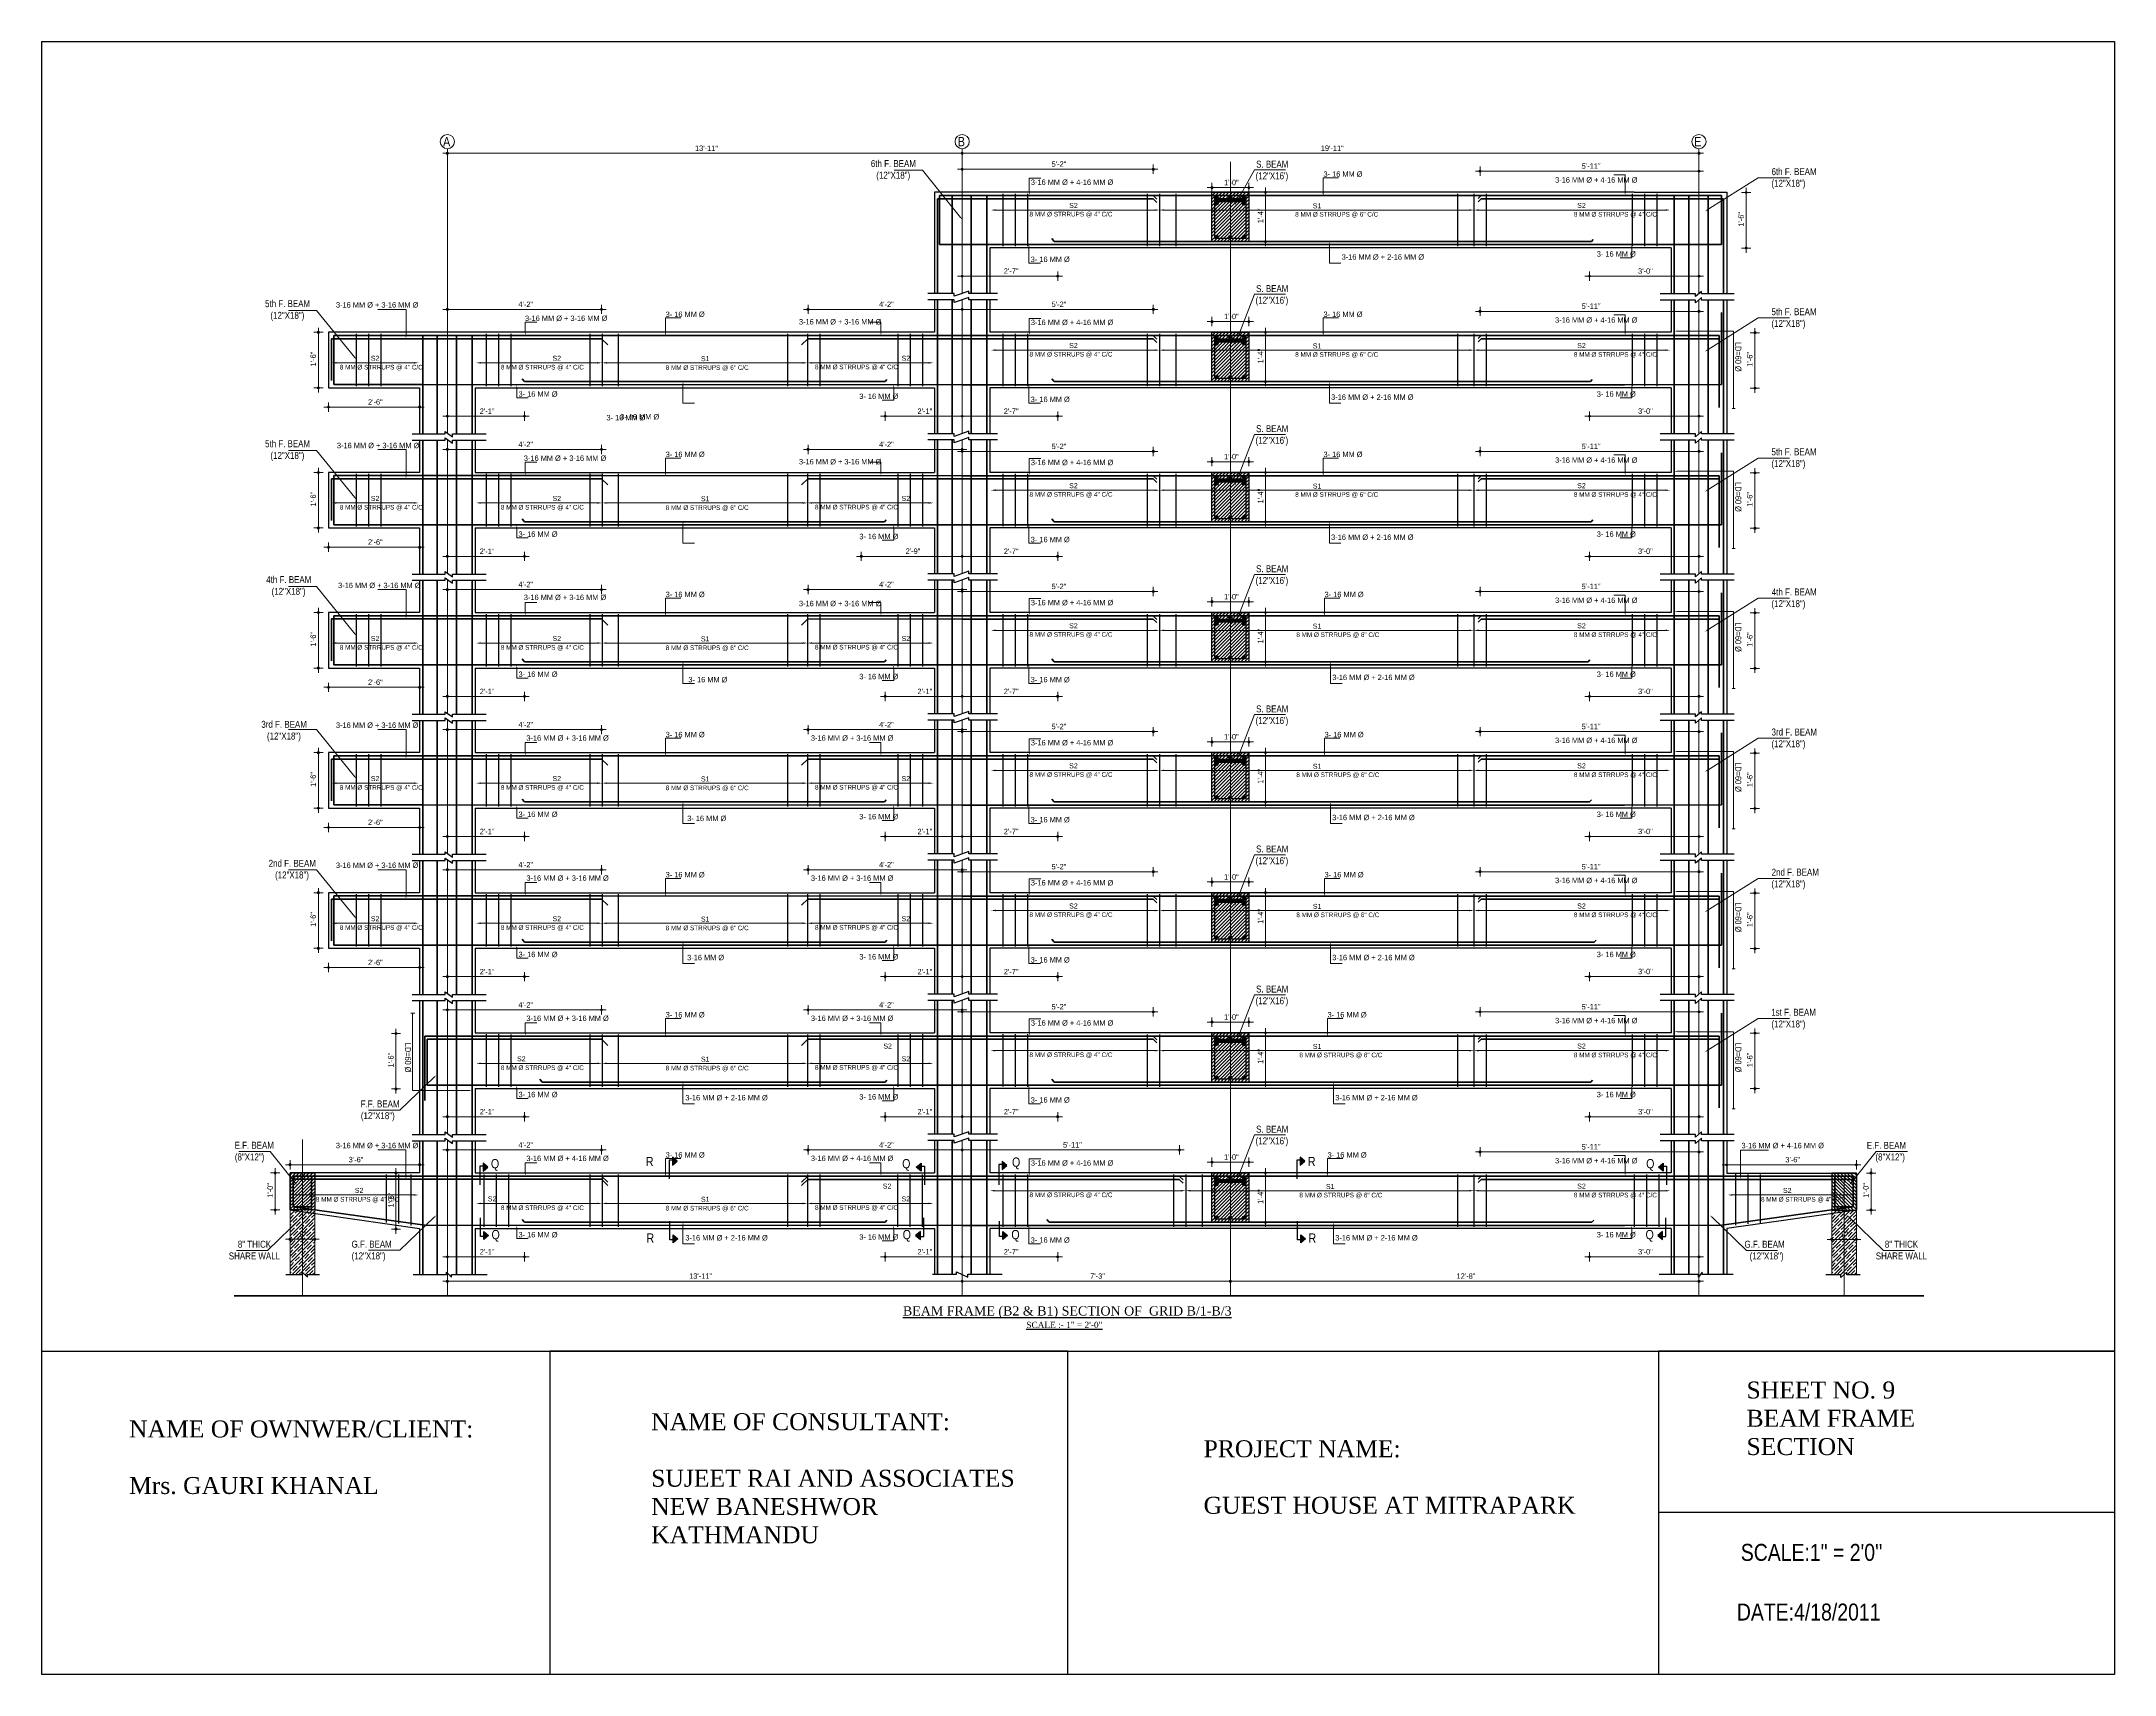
# Model space of a CAD drawing. Header units: inches. Extents: x 57837 to 133168, y 6972 to 27776.
# Drawn here: x 60197 to 62887, y 8730 to 10848 of the extents above; entities that cross this region are included whole.
import ezdxf

# ---------------------------------------------------------------- set-up
doc = ezdxf.new("R2010")
doc.units = ezdxf.units.IN
doc.header["$MEASUREMENT"] = 0
doc.linetypes.add('CENTER', pattern=[2, 1.25, -0.25, 0.25, -0.25])
doc.linetypes.add('CENTER2', pattern=[1.125, 0.75, -0.125, 0.125, -0.125])
for name, color, linetype, lineweight in [('CENTER', 9, 'CENTER', 5), ('DIM', 2, 'Continuous', 13), ('HACTH', 153, 'Continuous', 5), ('ROD', 1, 'Continuous', 40), ('STIRRUPS', 4, 'Continuous', 30)]:
    doc.layers.add(name, color=color, linetype=linetype, lineweight=lineweight)
for name, color, linetype in [('elevation', 3, 'Continuous'), ('text', 255, 'Continuous'), ('walls', 32, 'Continuous')]:
    doc.layers.add(name, color=color, linetype=linetype)
doc.styles.add('Arial', font='arial.ttf', dxfattribs={"height": 6.5})
doc.styles.get("Standard").update_dxf_attribs({"font": 'ARIALN.TTF', "height": 7})
doc.styles.add('style1', font='times.ttf', dxfattribs={"height": 8})

msp = doc.modelspace()

# ---------------------------------------------------------------- hatches: boundary and pattern name
at = {"lineweight": 13}
h = msp.add_hatch(color=256, dxfattribs=at)
edge = h.paths.add_edge_path()
edge.add_arc((60723.7, 10703.4), 1.42, 0, 360)
h = msp.add_hatch(color=256, dxfattribs=at)
edge = h.paths.add_edge_path()
edge.add_arc((61391.7, 10703.4), 1.42, 0, 360)
h = msp.add_hatch(color=256, dxfattribs=at)
edge = h.paths.add_edge_path()
edge.add_arc((61391.7, 10703.4), 1.42, 0, 360)
h = msp.add_hatch(color=256, dxfattribs=at)
edge = h.paths.add_edge_path()
edge.add_arc((61391.7, 10682.7), 1.42, 0, 360)
h = msp.add_hatch(color=256, dxfattribs=at)
edge = h.paths.add_edge_path()
edge.add_arc((61639.7, 10682.7), 1.42, 0, 360)
h = msp.add_hatch(color=256, dxfattribs=at)
edge = h.paths.add_edge_path()
edge.add_arc((62063.7, 10680.2), 1.42, 0, 360)
h = msp.add_hatch(color=256, dxfattribs=at)
edge = h.paths.add_edge_path()
edge.add_arc((62347.7, 10703.4), 1.42, 0, 360)
h = msp.add_hatch(color=256, dxfattribs=at)
edge = h.paths.add_edge_path()
edge.add_arc((62347.7, 10680.2), 1.42, 0, 360)
h = msp.add_hatch(color=256, dxfattribs=at)
edge = h.paths.add_edge_path()
edge.add_arc((61715.7, 10658.9), 1.42, 0, 360)
h = msp.add_hatch(color=256, dxfattribs=at)
edge = h.paths.add_edge_path()
edge.add_arc((61763.7, 10658.9), 1.42, 0, 360)
h = msp.add_hatch(color=256, dxfattribs=at)
edge = h.paths.add_edge_path()
edge.add_arc((61785.3, 10652.9), 1.42, 0, 360)
h = msp.add_hatch(color=256, dxfattribs=at)
edge = h.paths.add_edge_path()
edge.add_arc((62408.9, 10652.5), 1.42, 0, 360)
h = msp.add_hatch(color=256, dxfattribs=at)
edge = h.paths.add_edge_path()
edge.add_arc((61785.3, 10588.9), 1.42, 0, 360)
h = msp.add_hatch(color=256, dxfattribs=at)
edge = h.paths.add_edge_path()
edge.add_arc((62408.9, 10580.5), 1.42, 0, 360)
h = msp.add_hatch(color=256, dxfattribs=at)
edge = h.paths.add_edge_path()
edge.add_arc((61391.7, 10544.1), 1.42, 0, 360)
h = msp.add_hatch(color=256, dxfattribs=at)
edge = h.paths.add_edge_path()
edge.add_arc((61515.7, 10544.1), 1.42, 0, 360)
h = msp.add_hatch(color=256, dxfattribs=at)
edge = h.paths.add_edge_path()
edge.add_arc((62205.7, 10544.1), 1.42, 0, 360)
h = msp.add_hatch(color=256, dxfattribs=at)
edge = h.paths.add_edge_path()
edge.add_arc((62347.7, 10544.1), 1.42, 0, 360)
h = msp.add_hatch(color=256, dxfattribs=at)
edge = h.paths.add_edge_path()
edge.add_arc((60723.7, 10501), 1.42, 0, 360)
h = msp.add_hatch(color=256, dxfattribs=at)
edge = h.paths.add_edge_path()
edge.add_arc((60923.7, 10501), 1.42, 0, 360)
h = msp.add_hatch(color=256, dxfattribs=at)
edge = h.paths.add_edge_path()
edge.add_arc((61191.7, 10501), 1.42, 0, 360)
h = msp.add_hatch(color=256, dxfattribs=at)
edge = h.paths.add_edge_path()
edge.add_arc((61391.7, 10501), 1.42, 0, 360)
h = msp.add_hatch(color=256, dxfattribs=at)
edge = h.paths.add_edge_path()
edge.add_arc((61391.7, 10501), 1.42, 0, 360)
h = msp.add_hatch(color=256, dxfattribs=at)
edge = h.paths.add_edge_path()
edge.add_arc((61639.7, 10501), 1.42, 0, 360)
h = msp.add_hatch(color=256, dxfattribs=at)
edge = h.paths.add_edge_path()
edge.add_arc((62063.7, 10498.4), 1.42, 0, 360)
h = msp.add_hatch(color=256, dxfattribs=at)
edge = h.paths.add_edge_path()
edge.add_arc((62347.7, 10498.4), 1.42, 0, 360)
h = msp.add_hatch(color=256, dxfattribs=at)
edge = h.paths.add_edge_path()
edge.add_arc((60556.3, 10471.2), 1.42, 0, 360)
h = msp.add_hatch(color=256, dxfattribs=at)
edge = h.paths.add_edge_path()
edge.add_arc((61715.7, 10485.1), 1.42, 0, 360)
h = msp.add_hatch(color=256, dxfattribs=at)
edge = h.paths.add_edge_path()
edge.add_arc((61763.7, 10485.1), 1.42, 0, 360)
h = msp.add_hatch(color=256, dxfattribs=at)
edge = h.paths.add_edge_path()
edge.add_arc((61785.3, 10471.2), 1.42, 0, 360)
h = msp.add_hatch(color=256, dxfattribs=at)
edge = h.paths.add_edge_path()
edge.add_arc((62420.3, 10470.7), 1.42, 0, 360)
h = msp.add_hatch(color=256, dxfattribs=at)
edge = h.paths.add_edge_path()
edge.add_arc((60556.3, 10399.2), 1.42, 0, 360)
h = msp.add_hatch(color=256, dxfattribs=at)
edge = h.paths.add_edge_path()
edge.add_arc((61785.3, 10407.2), 1.42, 0, 360)
h = msp.add_hatch(color=256, dxfattribs=at)
edge = h.paths.add_edge_path()
edge.add_arc((62420.3, 10398.7), 1.42, 0, 360)
h = msp.add_hatch(color=256, dxfattribs=at)
edge = h.paths.add_edge_path()
edge.add_arc((60569.5, 10374.2), 1.42, 0, 360)
h = msp.add_hatch(color=256, dxfattribs=at)
edge = h.paths.add_edge_path()
edge.add_arc((60687.7, 10374.2), 1.42, 0, 360)
h = msp.add_hatch(color=256, dxfattribs=at)
edge = h.paths.add_edge_path()
edge.add_arc((60723.7, 10362.4), 1.42, 0, 360)
h = msp.add_hatch(color=256, dxfattribs=at)
edge = h.paths.add_edge_path()
edge.add_arc((60823.7, 10362.4), 1.42, 0, 360)
h = msp.add_hatch(color=256, dxfattribs=at)
edge = h.paths.add_edge_path()
edge.add_arc((61291.7, 10362.4), 1.42, 0, 360)
h = msp.add_hatch(color=256, dxfattribs=at)
edge = h.paths.add_edge_path()
edge.add_arc((61391.7, 10362.4), 1.42, 0, 360)
h = msp.add_hatch(color=256, dxfattribs=at)
edge = h.paths.add_edge_path()
edge.add_arc((61391.7, 10362.4), 1.42, 0, 360)
h = msp.add_hatch(color=256, dxfattribs=at)
edge = h.paths.add_edge_path()
edge.add_arc((61515.7, 10362.4), 1.42, 0, 360)
h = msp.add_hatch(color=256, dxfattribs=at)
edge = h.paths.add_edge_path()
edge.add_arc((62205.7, 10362.4), 1.42, 0, 360)
h = msp.add_hatch(color=256, dxfattribs=at)
edge = h.paths.add_edge_path()
edge.add_arc((62347.7, 10362.4), 1.42, 0, 360)
h = msp.add_hatch(color=256, dxfattribs=at)
edge = h.paths.add_edge_path()
edge.add_arc((60723.7, 10319.3), 1.42, 0, 360)
h = msp.add_hatch(color=256, dxfattribs=at)
edge = h.paths.add_edge_path()
edge.add_arc((60923.7, 10319.3), 1.42, 0, 360)
h = msp.add_hatch(color=256, dxfattribs=at)
edge = h.paths.add_edge_path()
edge.add_arc((61191.7, 10319.3), 1.42, 0, 360)
h = msp.add_hatch(color=256, dxfattribs=at)
edge = h.paths.add_edge_path()
edge.add_arc((61391.7, 10319.3), 1.42, 0, 360)
h = msp.add_hatch(color=256, dxfattribs=at)
edge = h.paths.add_edge_path()
edge.add_arc((61391.7, 10316.7), 1.42, 0, 360)
h = msp.add_hatch(color=256, dxfattribs=at)
edge = h.paths.add_edge_path()
edge.add_arc((61639.7, 10316.7), 1.42, 0, 360)
h = msp.add_hatch(color=256, dxfattribs=at)
edge = h.paths.add_edge_path()
edge.add_arc((61715.7, 10303.4), 1.42, 0, 360)
h = msp.add_hatch(color=256, dxfattribs=at)
edge = h.paths.add_edge_path()
edge.add_arc((61763.7, 10303.4), 1.42, 0, 360)
h = msp.add_hatch(color=256, dxfattribs=at)
edge = h.paths.add_edge_path()
edge.add_arc((62063.7, 10316.7), 1.42, 0, 360)
h = msp.add_hatch(color=256, dxfattribs=at)
edge = h.paths.add_edge_path()
edge.add_arc((62347.7, 10316.7), 1.42, 0, 360)
h = msp.add_hatch(color=256, dxfattribs=at)
edge = h.paths.add_edge_path()
edge.add_arc((60556.3, 10289.4), 1.42, 0, 360)
h = msp.add_hatch(color=256, dxfattribs=at)
edge = h.paths.add_edge_path()
edge.add_arc((61785.3, 10289.4), 1.42, 0, 360)
h = msp.add_hatch(color=256, dxfattribs=at)
edge = h.paths.add_edge_path()
edge.add_arc((62420.3, 10289), 1.42, 0, 360)
h = msp.add_hatch(color=256, dxfattribs=at)
edge = h.paths.add_edge_path()
edge.add_arc((61785.3, 10225.4), 1.42, 0, 360)
h = msp.add_hatch(color=256, dxfattribs=at)
edge = h.paths.add_edge_path()
edge.add_arc((60556.3, 10217.4), 1.42, 0, 360)
h = msp.add_hatch(color=256, dxfattribs=at)
edge = h.paths.add_edge_path()
edge.add_arc((62420.3, 10217), 1.42, 0, 360)
h = msp.add_hatch(color=256, dxfattribs=at)
edge = h.paths.add_edge_path()
edge.add_arc((60569.5, 10192.4), 1.42, 0, 360)
h = msp.add_hatch(color=256, dxfattribs=at)
edge = h.paths.add_edge_path()
edge.add_arc((60687.7, 10192.4), 1.42, 0, 360)
h = msp.add_hatch(color=256, dxfattribs=at)
edge = h.paths.add_edge_path()
edge.add_arc((60723.7, 10180.6), 1.42, 0, 360)
h = msp.add_hatch(color=256, dxfattribs=at)
edge = h.paths.add_edge_path()
edge.add_arc((60823.7, 10180.6), 1.42, 0, 360)
h = msp.add_hatch(color=256, dxfattribs=at)
edge = h.paths.add_edge_path()
edge.add_arc((61260.7, 10180.6), 1.42, 0, 360)
h = msp.add_hatch(color=256, dxfattribs=at)
edge = h.paths.add_edge_path()
edge.add_arc((61391.7, 10180.6), 1.42, 0, 360)
h = msp.add_hatch(color=256, dxfattribs=at)
edge = h.paths.add_edge_path()
edge.add_arc((61391.7, 10180.6), 1.42, 0, 360)
h = msp.add_hatch(color=256, dxfattribs=at)
edge = h.paths.add_edge_path()
edge.add_arc((61515.7, 10180.6), 1.42, 0, 360)
h = msp.add_hatch(color=256, dxfattribs=at)
edge = h.paths.add_edge_path()
edge.add_arc((62205.7, 10180.6), 1.42, 0, 360)
h = msp.add_hatch(color=256, dxfattribs=at)
edge = h.paths.add_edge_path()
edge.add_arc((62347.7, 10180.6), 1.42, 0, 360)
h = msp.add_hatch(color=256, dxfattribs=at)
edge = h.paths.add_edge_path()
edge.add_arc((60723.7, 10137.5), 1.42, 0, 360)
h = msp.add_hatch(color=256, dxfattribs=at)
edge = h.paths.add_edge_path()
edge.add_arc((60923.7, 10137.5), 1.42, 0, 360)
h = msp.add_hatch(color=256, dxfattribs=at)
edge = h.paths.add_edge_path()
edge.add_arc((61191.7, 10137.5), 1.42, 0, 360)
h = msp.add_hatch(color=256, dxfattribs=at)
edge = h.paths.add_edge_path()
edge.add_arc((61391.7, 10137.5), 1.42, 0, 360)
h = msp.add_hatch(color=256, dxfattribs=at)
edge = h.paths.add_edge_path()
edge.add_arc((61391.7, 10135), 1.42, 0, 360)
h = msp.add_hatch(color=256, dxfattribs=at)
edge = h.paths.add_edge_path()
edge.add_arc((61639.7, 10135), 1.42, 0, 360)
h = msp.add_hatch(color=256, dxfattribs=at)
edge = h.paths.add_edge_path()
edge.add_arc((61715.7, 10121.7), 1.42, 0, 360)
h = msp.add_hatch(color=256, dxfattribs=at)
edge = h.paths.add_edge_path()
edge.add_arc((61763.7, 10121.7), 1.42, 0, 360)
h = msp.add_hatch(color=256, dxfattribs=at)
edge = h.paths.add_edge_path()
edge.add_arc((62063.7, 10135), 1.42, 0, 360)
h = msp.add_hatch(color=256, dxfattribs=at)
edge = h.paths.add_edge_path()
edge.add_arc((62347.7, 10135), 1.42, 0, 360)
h = msp.add_hatch(color=256, dxfattribs=at)
edge = h.paths.add_edge_path()
edge.add_arc((60556.3, 10107.7), 1.42, 0, 360)
h = msp.add_hatch(color=256, dxfattribs=at)
edge = h.paths.add_edge_path()
edge.add_arc((61785.3, 10107.7), 1.42, 0, 360)
h = msp.add_hatch(color=256, dxfattribs=at)
edge = h.paths.add_edge_path()
edge.add_arc((62420.3, 10107.3), 1.42, 0, 360)
h = msp.add_hatch(color=256, dxfattribs=at)
edge = h.paths.add_edge_path()
edge.add_arc((60556.3, 10035.7), 1.42, 0, 360)
h = msp.add_hatch(color=256, dxfattribs=at)
edge = h.paths.add_edge_path()
edge.add_arc((61785.3, 10043.7), 1.42, 0, 360)
h = msp.add_hatch(color=256, dxfattribs=at)
edge = h.paths.add_edge_path()
edge.add_arc((62420.3, 10035.3), 1.42, 0, 360)
h = msp.add_hatch(color=256, dxfattribs=at)
edge = h.paths.add_edge_path()
edge.add_arc((60569.5, 10010.7), 1.42, 0, 360)
h = msp.add_hatch(color=256, dxfattribs=at)
edge = h.paths.add_edge_path()
edge.add_arc((60687.7, 10010.7), 1.42, 0, 360)
h = msp.add_hatch(color=256, dxfattribs=at)
edge = h.paths.add_edge_path()
edge.add_arc((60723.7, 9998.9), 1.42, 0, 360)
h = msp.add_hatch(color=256, dxfattribs=at)
edge = h.paths.add_edge_path()
edge.add_arc((60823.7, 9998.9), 1.42, 0, 360)
h = msp.add_hatch(color=256, dxfattribs=at)
edge = h.paths.add_edge_path()
edge.add_arc((61291.7, 9998.9), 1.42, 0, 360)
h = msp.add_hatch(color=256, dxfattribs=at)
edge = h.paths.add_edge_path()
edge.add_arc((61391.7, 9998.9), 1.42, 0, 360)
h = msp.add_hatch(color=256, dxfattribs=at)
edge = h.paths.add_edge_path()
edge.add_arc((61391.7, 9998.9), 1.42, 0, 360)
h = msp.add_hatch(color=256, dxfattribs=at)
edge = h.paths.add_edge_path()
edge.add_arc((61515.7, 9998.9), 1.42, 0, 360)
h = msp.add_hatch(color=256, dxfattribs=at)
edge = h.paths.add_edge_path()
edge.add_arc((62205.7, 9998.9), 1.42, 0, 360)
h = msp.add_hatch(color=256, dxfattribs=at)
edge = h.paths.add_edge_path()
edge.add_arc((62347.7, 9998.9), 1.42, 0, 360)
h = msp.add_hatch(color=256, dxfattribs=at)
edge = h.paths.add_edge_path()
edge.add_arc((60723.7, 9955.8), 1.42, 0, 360)
h = msp.add_hatch(color=256, dxfattribs=at)
edge = h.paths.add_edge_path()
edge.add_arc((60923.7, 9955.8), 1.42, 0, 360)
h = msp.add_hatch(color=256, dxfattribs=at)
edge = h.paths.add_edge_path()
edge.add_arc((61191.7, 9955.8), 1.42, 0, 360)
h = msp.add_hatch(color=256, dxfattribs=at)
edge = h.paths.add_edge_path()
edge.add_arc((61391.7, 9955.8), 1.42, 0, 360)
h = msp.add_hatch(color=256, dxfattribs=at)
edge = h.paths.add_edge_path()
edge.add_arc((61391.7, 9953.2), 1.42, 0, 360)
h = msp.add_hatch(color=256, dxfattribs=at)
edge = h.paths.add_edge_path()
edge.add_arc((61639.7, 9953.2), 1.42, 0, 360)
h = msp.add_hatch(color=256, dxfattribs=at)
edge = h.paths.add_edge_path()
edge.add_arc((62063.7, 9953.2), 1.42, 0, 360)
h = msp.add_hatch(color=256, dxfattribs=at)
edge = h.paths.add_edge_path()
edge.add_arc((62347.7, 9953.2), 1.42, 0, 360)
h = msp.add_hatch(color=256, dxfattribs=at)
edge = h.paths.add_edge_path()
edge.add_arc((60556.3, 9926), 1.42, 0, 360)
h = msp.add_hatch(color=256, dxfattribs=at)
edge = h.paths.add_edge_path()
edge.add_arc((61715.7, 9939.9), 1.42, 0, 360)
h = msp.add_hatch(color=256, dxfattribs=at)
edge = h.paths.add_edge_path()
edge.add_arc((61763.7, 9939.9), 1.42, 0, 360)
h = msp.add_hatch(color=256, dxfattribs=at)
edge = h.paths.add_edge_path()
edge.add_arc((61785.3, 9926), 1.42, 0, 360)
h = msp.add_hatch(color=256, dxfattribs=at)
edge = h.paths.add_edge_path()
edge.add_arc((62420.3, 9925.5), 1.42, 0, 360)
h = msp.add_hatch(color=256, dxfattribs=at)
edge = h.paths.add_edge_path()
edge.add_arc((60556.3, 9854), 1.42, 0, 360)
h = msp.add_hatch(color=256, dxfattribs=at)
edge = h.paths.add_edge_path()
edge.add_arc((61785.3, 9862), 1.42, 0, 360)
h = msp.add_hatch(color=256, dxfattribs=at)
edge = h.paths.add_edge_path()
edge.add_arc((62420.3, 9853.5), 1.42, 0, 360)
h = msp.add_hatch(color=256, dxfattribs=at)
edge = h.paths.add_edge_path()
edge.add_arc((60569.5, 9828.9), 1.42, 0, 360)
h = msp.add_hatch(color=256, dxfattribs=at)
edge = h.paths.add_edge_path()
edge.add_arc((60687.7, 9828.9), 1.42, 0, 360)
h = msp.add_hatch(color=256, dxfattribs=at)
edge = h.paths.add_edge_path()
edge.add_arc((60723.7, 9817.2), 1.42, 0, 360)
h = msp.add_hatch(color=256, dxfattribs=at)
edge = h.paths.add_edge_path()
edge.add_arc((60823.7, 9817.2), 1.42, 0, 360)
h = msp.add_hatch(color=256, dxfattribs=at)
edge = h.paths.add_edge_path()
edge.add_arc((61291.7, 9817.2), 1.42, 0, 360)
h = msp.add_hatch(color=256, dxfattribs=at)
edge = h.paths.add_edge_path()
edge.add_arc((61391.7, 9817.2), 1.42, 0, 360)
h = msp.add_hatch(color=256, dxfattribs=at)
edge = h.paths.add_edge_path()
edge.add_arc((61391.7, 9817.2), 1.42, 0, 360)
h = msp.add_hatch(color=256, dxfattribs=at)
edge = h.paths.add_edge_path()
edge.add_arc((61515.7, 9817.2), 1.42, 0, 360)
h = msp.add_hatch(color=256, dxfattribs=at)
edge = h.paths.add_edge_path()
edge.add_arc((62205.7, 9817.2), 1.42, 0, 360)
h = msp.add_hatch(color=256, dxfattribs=at)
edge = h.paths.add_edge_path()
edge.add_arc((62347.7, 9817.2), 1.42, 0, 360)
h = msp.add_hatch(color=256, dxfattribs=at)
edge = h.paths.add_edge_path()
edge.add_arc((60723.7, 9774.1), 1.42, 0, 360)
h = msp.add_hatch(color=256, dxfattribs=at)
edge = h.paths.add_edge_path()
edge.add_arc((60923.7, 9774.1), 1.42, 0, 360)
h = msp.add_hatch(color=256, dxfattribs=at)
edge = h.paths.add_edge_path()
edge.add_arc((61191.7, 9774.1), 1.42, 0, 360)
h = msp.add_hatch(color=256, dxfattribs=at)
edge = h.paths.add_edge_path()
edge.add_arc((61391.7, 9774.1), 1.42, 0, 360)
h = msp.add_hatch(color=256, dxfattribs=at)
edge = h.paths.add_edge_path()
edge.add_arc((61391.7, 9771.5), 1.42, 0, 360)
h = msp.add_hatch(color=256, dxfattribs=at)
edge = h.paths.add_edge_path()
edge.add_arc((61639.7, 9771.5), 1.42, 0, 360)
h = msp.add_hatch(color=256, dxfattribs=at)
edge = h.paths.add_edge_path()
edge.add_arc((62063.7, 9771.5), 1.42, 0, 360)
h = msp.add_hatch(color=256, dxfattribs=at)
edge = h.paths.add_edge_path()
edge.add_arc((62347.7, 9771.5), 1.42, 0, 360)
h = msp.add_hatch(color=256, dxfattribs=at)
edge = h.paths.add_edge_path()
edge.add_arc((60556.3, 9744.2), 1.42, 0, 360)
h = msp.add_hatch(color=256, dxfattribs=at)
edge = h.paths.add_edge_path()
edge.add_arc((61715.7, 9758.2), 1.42, 0, 360)
h = msp.add_hatch(color=256, dxfattribs=at)
edge = h.paths.add_edge_path()
edge.add_arc((61763.7, 9758.2), 1.42, 0, 360)
h = msp.add_hatch(color=256, dxfattribs=at)
edge = h.paths.add_edge_path()
edge.add_arc((61785.3, 9744.2), 1.42, 0, 360)
h = msp.add_hatch(color=256, dxfattribs=at)
edge = h.paths.add_edge_path()
edge.add_arc((62420.3, 9743.8), 1.42, 0, 360)
h = msp.add_hatch(color=256, dxfattribs=at)
edge = h.paths.add_edge_path()
edge.add_arc((60556.3, 9672.2), 1.42, 0, 360)
h = msp.add_hatch(color=256, dxfattribs=at)
edge = h.paths.add_edge_path()
edge.add_arc((61785.3, 9680.2), 1.42, 0, 360)
h = msp.add_hatch(color=256, dxfattribs=at)
edge = h.paths.add_edge_path()
edge.add_arc((62420.3, 9671.8), 1.42, 0, 360)
h = msp.add_hatch(color=256, dxfattribs=at)
edge = h.paths.add_edge_path()
edge.add_arc((60569.5, 9647.2), 1.42, 0, 360)
h = msp.add_hatch(color=256, dxfattribs=at)
edge = h.paths.add_edge_path()
edge.add_arc((60687.7, 9647.2), 1.42, 0, 360)
h = msp.add_hatch(color=256, dxfattribs=at)
edge = h.paths.add_edge_path()
edge.add_arc((60723.7, 9635.4), 1.42, 0, 360)
h = msp.add_hatch(color=256, dxfattribs=at)
edge = h.paths.add_edge_path()
edge.add_arc((60823.7, 9635.4), 1.42, 0, 360)
h = msp.add_hatch(color=256, dxfattribs=at)
edge = h.paths.add_edge_path()
edge.add_arc((61291.7, 9635.4), 1.42, 0, 360)
h = msp.add_hatch(color=256, dxfattribs=at)
edge = h.paths.add_edge_path()
edge.add_arc((61391.7, 9635.4), 1.42, 0, 360)
h = msp.add_hatch(color=256, dxfattribs=at)
edge = h.paths.add_edge_path()
edge.add_arc((61391.7, 9635.4), 1.42, 0, 360)
h = msp.add_hatch(color=256, dxfattribs=at)
edge = h.paths.add_edge_path()
edge.add_arc((61515.7, 9635.4), 1.42, 0, 360)
h = msp.add_hatch(color=256, dxfattribs=at)
edge = h.paths.add_edge_path()
edge.add_arc((62205.7, 9635.4), 1.42, 0, 360)
h = msp.add_hatch(color=256, dxfattribs=at)
edge = h.paths.add_edge_path()
edge.add_arc((62347.7, 9635.4), 1.42, 0, 360)
h = msp.add_hatch(color=256, dxfattribs=at)
edge = h.paths.add_edge_path()
edge.add_arc((60723.7, 9592.3), 1.42, 0, 360)
h = msp.add_hatch(color=256, dxfattribs=at)
edge = h.paths.add_edge_path()
edge.add_arc((60923.7, 9592.3), 1.42, 0, 360)
h = msp.add_hatch(color=256, dxfattribs=at)
edge = h.paths.add_edge_path()
edge.add_arc((61191.7, 9592.3), 1.42, 0, 360)
h = msp.add_hatch(color=256, dxfattribs=at)
edge = h.paths.add_edge_path()
edge.add_arc((61391.7, 9592.3), 1.42, 0, 360)
h = msp.add_hatch(color=256, dxfattribs=at)
edge = h.paths.add_edge_path()
edge.add_arc((61391.7, 9589.8), 1.42, 0, 360)
h = msp.add_hatch(color=256, dxfattribs=at)
edge = h.paths.add_edge_path()
edge.add_arc((61639.7, 9589.8), 1.42, 0, 360)
h = msp.add_hatch(color=256, dxfattribs=at)
edge = h.paths.add_edge_path()
edge.add_arc((61715.7, 9576.5), 1.42, 0, 360)
h = msp.add_hatch(color=256, dxfattribs=at)
edge = h.paths.add_edge_path()
edge.add_arc((61763.7, 9576.5), 1.42, 0, 360)
h = msp.add_hatch(color=256, dxfattribs=at)
edge = h.paths.add_edge_path()
edge.add_arc((62063.7, 9589.8), 1.42, 0, 360)
h = msp.add_hatch(color=256, dxfattribs=at)
edge = h.paths.add_edge_path()
edge.add_arc((62347.7, 9589.8), 1.42, 0, 360)
h = msp.add_hatch(color=256, dxfattribs=at)
edge = h.paths.add_edge_path()
edge.add_arc((60657, 9561.7), 1.42, 0, 360)
h = msp.add_hatch(color=256, dxfattribs=at)
edge = h.paths.add_edge_path()
edge.add_arc((61785.3, 9562.5), 1.42, 0, 360)
h = msp.add_hatch(color=256, dxfattribs=at)
edge = h.paths.add_edge_path()
edge.add_arc((62420.3, 9562.1), 1.42, 0, 360)
h = msp.add_hatch(color=256, dxfattribs=at)
edge = h.paths.add_edge_path()
edge.add_arc((61785.3, 9498.5), 1.42, 0, 360)
h = msp.add_hatch(color=256, dxfattribs=at)
edge = h.paths.add_edge_path()
edge.add_arc((60657, 9489.7), 1.42, 0, 360)
h = msp.add_hatch(color=256, dxfattribs=at)
edge = h.paths.add_edge_path()
edge.add_arc((62420.3, 9490.1), 1.42, 0, 360)
h = msp.add_hatch(color=256, dxfattribs=at)
edge = h.paths.add_edge_path()
edge.add_arc((60723.7, 9453.7), 1.42, 0, 360)
h = msp.add_hatch(color=256, dxfattribs=at)
edge = h.paths.add_edge_path()
edge.add_arc((60823.7, 9453.7), 1.42, 0, 360)
h = msp.add_hatch(color=256, dxfattribs=at)
edge = h.paths.add_edge_path()
edge.add_arc((61291.7, 9453.7), 1.42, 0, 360)
h = msp.add_hatch(color=256, dxfattribs=at)
edge = h.paths.add_edge_path()
edge.add_arc((61391.7, 9453.7), 1.42, 0, 360)
h = msp.add_hatch(color=256, dxfattribs=at)
edge = h.paths.add_edge_path()
edge.add_arc((61391.7, 9453.7), 1.42, 0, 360)
h = msp.add_hatch(color=256, dxfattribs=at)
edge = h.paths.add_edge_path()
edge.add_arc((61515.7, 9453.7), 1.42, 0, 360)
h = msp.add_hatch(color=256, dxfattribs=at)
edge = h.paths.add_edge_path()
edge.add_arc((62205.7, 9453.7), 1.42, 0, 360)
h = msp.add_hatch(color=256, dxfattribs=at)
edge = h.paths.add_edge_path()
edge.add_arc((62347.7, 9453.7), 1.42, 0, 360)
h = msp.add_hatch(color=256, dxfattribs=at)
edge = h.paths.add_edge_path()
edge.add_arc((60519.5, 9391.4), 1.42, 0, 360)
h = msp.add_hatch(color=256, dxfattribs=at)
edge = h.paths.add_edge_path()
edge.add_arc((60687.7, 9391.4), 1.42, 0, 360)
h = msp.add_hatch(color=256, dxfattribs=at)
edge = h.paths.add_edge_path()
edge.add_arc((60723.7, 9410.6), 1.42, 0, 360)
h = msp.add_hatch(color=256, dxfattribs=at)
edge = h.paths.add_edge_path()
edge.add_arc((60923.7, 9410.6), 1.42, 0, 360)
h = msp.add_hatch(color=256, dxfattribs=at)
edge = h.paths.add_edge_path()
edge.add_arc((61191.7, 9410.6), 1.42, 0, 360)
h = msp.add_hatch(color=256, dxfattribs=at)
edge = h.paths.add_edge_path()
edge.add_arc((61391.7, 9410.6), 1.42, 0, 360)
h = msp.add_hatch(color=256, dxfattribs=at)
edge = h.paths.add_edge_path()
edge.add_arc((61391.7, 9410.6), 1.42, 0, 360)
h = msp.add_hatch(color=256, dxfattribs=at)
edge = h.paths.add_edge_path()
edge.add_arc((61673.7, 9410.6), 1.42, 0, 360)
h = msp.add_hatch(color=256, dxfattribs=at)
edge = h.paths.add_edge_path()
edge.add_arc((61715.7, 9394.7), 1.42, 0, 360)
h = msp.add_hatch(color=256, dxfattribs=at)
edge = h.paths.add_edge_path()
edge.add_arc((61763.7, 9394.7), 1.42, 0, 360)
h = msp.add_hatch(color=256, dxfattribs=at)
edge = h.paths.add_edge_path()
edge.add_arc((62063.7, 9408), 1.42, 0, 360)
h = msp.add_hatch(color=256, dxfattribs=at)
edge = h.paths.add_edge_path()
edge.add_arc((62347.7, 9408), 1.42, 0, 360)
h = msp.add_hatch(color=256, dxfattribs=at)
edge = h.paths.add_edge_path()
edge.add_arc((62383.7, 9391.3), 1.42, 0, 360)
h = msp.add_hatch(color=256, dxfattribs=at)
edge = h.paths.add_edge_path()
edge.add_arc((62551.9, 9391.3), 1.42, 0, 360)
h = msp.add_hatch(color=256, dxfattribs=at)
edge = h.paths.add_edge_path()
edge.add_arc((60500.3, 9380.8), 1.42, 0, 360)
h = msp.add_hatch(color=256, dxfattribs=at)
edge = h.paths.add_edge_path()
edge.add_arc((60657, 9380.8), 1.42, 0, 360)
h = msp.add_hatch(color=256, dxfattribs=at)
edge = h.paths.add_edge_path()
edge.add_arc((61785.3, 9380.8), 1.42, 0, 360)
h = msp.add_hatch(color=256, dxfattribs=at)
edge = h.paths.add_edge_path()
edge.add_arc((62571, 9380.7), 1.42, 0, 360)
h = msp.add_hatch(color=256, dxfattribs=at)
edge = h.paths.add_edge_path()
edge.add_arc((60500.3, 9332.8), 1.42, 0, 360)
h = msp.add_hatch(color=256, dxfattribs=at)
edge = h.paths.add_edge_path()
edge.add_arc((60657, 9308), 1.42, 0, 360)
h = msp.add_hatch(color=256, dxfattribs=at)
edge = h.paths.add_edge_path()
edge.add_arc((61785.3, 9316.8), 1.42, 0, 360)
h = msp.add_hatch(color=256, dxfattribs=at)
edge = h.paths.add_edge_path()
edge.add_arc((62571, 9332.7), 1.42, 0, 360)
h = msp.add_hatch(color=256, dxfattribs=at)
edge = h.paths.add_edge_path()
edge.add_arc((60519.5, 9294.7), 1.42, 0, 360)
h = msp.add_hatch(color=256, dxfattribs=at)
edge = h.paths.add_edge_path()
edge.add_arc((60551.5, 9294.7), 1.42, 0, 360)
h = msp.add_hatch(color=256, dxfattribs=at)
edge = h.paths.add_edge_path()
edge.add_arc((62519.9, 9294.6), 1.42, 0, 360)
h = msp.add_hatch(color=256, dxfattribs=at)
edge = h.paths.add_edge_path()
edge.add_arc((62551.9, 9294.6), 1.42, 0, 360)
h = msp.add_hatch(color=256, dxfattribs=at)
edge = h.paths.add_edge_path()
edge.add_arc((60723.7, 9272), 1.42, 0, 360)
h = msp.add_hatch(color=256, dxfattribs=at)
edge = h.paths.add_edge_path()
edge.add_arc((60823.7, 9272), 1.42, 0, 360)
h = msp.add_hatch(color=256, dxfattribs=at)
edge = h.paths.add_edge_path()
edge.add_arc((61291.7, 9272), 1.42, 0, 360)
h = msp.add_hatch(color=256, dxfattribs=at)
edge = h.paths.add_edge_path()
edge.add_arc((61391.7, 9272), 1.42, 0, 360)
h = msp.add_hatch(color=256, dxfattribs=at)
edge = h.paths.add_edge_path()
edge.add_arc((61391.7, 9272), 1.42, 0, 360)
h = msp.add_hatch(color=256, dxfattribs=at)
edge = h.paths.add_edge_path()
edge.add_arc((61515.7, 9272), 1.42, 0, 360)
h = msp.add_hatch(color=256, dxfattribs=at)
edge = h.paths.add_edge_path()
edge.add_arc((62205.7, 9272), 1.42, 0, 360)
h = msp.add_hatch(color=256, dxfattribs=at)
edge = h.paths.add_edge_path()
edge.add_arc((62347.7, 9272), 1.42, 0, 360)
h = msp.add_hatch(color=256, dxfattribs=at)
edge = h.paths.add_edge_path()
edge.add_arc((60723.7, 9240.3), 1.42, 0, 360)
h = msp.add_hatch(color=256, dxfattribs=at)
edge = h.paths.add_edge_path()
edge.add_arc((61391.7, 9240.3), 1.42, 0, 360)
h = msp.add_hatch(color=256, dxfattribs=at)
edge = h.paths.add_edge_path()
edge.add_arc((61391.7, 9240.3), 1.42, 0, 360)
h = msp.add_hatch(color=256, dxfattribs=at)
edge = h.paths.add_edge_path()
edge.add_arc((61739.7, 9240.3), 1.42, 0, 360)
h = msp.add_hatch(color=256, dxfattribs=at)
edge = h.paths.add_edge_path()
edge.add_arc((61739.7, 9240.3), 1.42, 0, 360)
h = msp.add_hatch(color=256, dxfattribs=at)
edge = h.paths.add_edge_path()
edge.add_arc((62347.7, 9240.3), 1.42, 0, 360)
at = {"layer": 'HACTH'}
h = msp.add_hatch(color=1, dxfattribs=at)
edge = h.paths.add_edge_path()
edge.add_arc((61721.7, 10646.6), 2.08, 0, 360)
h = msp.add_hatch(color=1, dxfattribs=at)
edge = h.paths.add_edge_path()
edge.add_arc((61721.7, 10638.3), 2.08, 0, 360)
h = msp.add_hatch(color=1, dxfattribs=at)
edge = h.paths.add_edge_path()
edge.add_arc((61739.7, 10646.6), 2.08, 0, 360)
h = msp.add_hatch(color=1, dxfattribs=at)
edge = h.paths.add_edge_path()
edge.add_arc((61757.6, 10646.6), 2.08, 0, 360)
h = msp.add_hatch(color=1, dxfattribs=at)
edge = h.paths.add_edge_path()
edge.add_arc((61757.6, 10638.3), 2.08, 0, 360)
h = msp.add_hatch(color=1, dxfattribs=at)
edge = h.paths.add_edge_path()
edge.add_arc((61721.7, 10595), 2.08, 0, 360)
h = msp.add_hatch(color=1, dxfattribs=at)
edge = h.paths.add_edge_path()
edge.add_arc((61739.7, 10595), 2.08, 0, 360)
h = msp.add_hatch(color=1, dxfattribs=at)
edge = h.paths.add_edge_path()
edge.add_arc((61757.6, 10595), 2.08, 0, 360)
h = msp.add_hatch(color=1, dxfattribs=at)
edge = h.paths.add_edge_path()
edge.add_arc((61721.7, 10464.9), 2.08, 0, 360)
h = msp.add_hatch(color=1, dxfattribs=at)
edge = h.paths.add_edge_path()
edge.add_arc((61739.7, 10464.9), 2.08, 0, 360)
h = msp.add_hatch(color=1, dxfattribs=at)
edge = h.paths.add_edge_path()
edge.add_arc((61757.6, 10464.9), 2.08, 0, 360)
h = msp.add_hatch(color=1, dxfattribs=at)
edge = h.paths.add_edge_path()
edge.add_arc((61721.7, 10456.5), 2.08, 0, 360)
h = msp.add_hatch(color=1, dxfattribs=at)
edge = h.paths.add_edge_path()
edge.add_arc((61757.6, 10456.5), 2.08, 0, 360)
h = msp.add_hatch(color=1, dxfattribs=at)
edge = h.paths.add_edge_path()
edge.add_arc((61721.7, 10413.3), 2.08, 0, 360)
h = msp.add_hatch(color=1, dxfattribs=at)
edge = h.paths.add_edge_path()
edge.add_arc((61739.7, 10413.3), 2.08, 0, 360)
h = msp.add_hatch(color=1, dxfattribs=at)
edge = h.paths.add_edge_path()
edge.add_arc((61757.6, 10413.3), 2.08, 0, 360)
h = msp.add_hatch(color=1, dxfattribs=at)
edge = h.paths.add_edge_path()
edge.add_arc((61721.7, 10283.2), 2.08, 0, 360)
h = msp.add_hatch(color=1, dxfattribs=at)
edge = h.paths.add_edge_path()
edge.add_arc((61721.7, 10274.8), 2.08, 0, 360)
h = msp.add_hatch(color=1, dxfattribs=at)
edge = h.paths.add_edge_path()
edge.add_arc((61739.7, 10283.2), 2.08, 0, 360)
h = msp.add_hatch(color=1, dxfattribs=at)
edge = h.paths.add_edge_path()
edge.add_arc((61757.6, 10283.2), 2.08, 0, 360)
h = msp.add_hatch(color=1, dxfattribs=at)
edge = h.paths.add_edge_path()
edge.add_arc((61757.6, 10274.8), 2.08, 0, 360)
h = msp.add_hatch(color=1, dxfattribs=at)
edge = h.paths.add_edge_path()
edge.add_arc((61721.7, 10231.5), 2.08, 0, 360)
h = msp.add_hatch(color=1, dxfattribs=at)
edge = h.paths.add_edge_path()
edge.add_arc((61739.7, 10231.5), 2.08, 0, 360)
h = msp.add_hatch(color=1, dxfattribs=at)
edge = h.paths.add_edge_path()
edge.add_arc((61757.6, 10231.5), 2.08, 0, 360)
h = msp.add_hatch(color=1, dxfattribs=at)
edge = h.paths.add_edge_path()
edge.add_arc((61721.7, 10101.4), 2.08, 0, 360)
h = msp.add_hatch(color=1, dxfattribs=at)
edge = h.paths.add_edge_path()
edge.add_arc((61721.7, 10093.1), 2.08, 0, 360)
h = msp.add_hatch(color=1, dxfattribs=at)
edge = h.paths.add_edge_path()
edge.add_arc((61739.7, 10101.4), 2.08, 0, 360)
h = msp.add_hatch(color=1, dxfattribs=at)
edge = h.paths.add_edge_path()
edge.add_arc((61757.6, 10101.4), 2.08, 0, 360)
h = msp.add_hatch(color=1, dxfattribs=at)
edge = h.paths.add_edge_path()
edge.add_arc((61757.6, 10093.1), 2.08, 0, 360)
h = msp.add_hatch(color=1, dxfattribs=at)
edge = h.paths.add_edge_path()
edge.add_arc((61721.7, 10049.8), 2.08, 0, 360)
h = msp.add_hatch(color=1, dxfattribs=at)
edge = h.paths.add_edge_path()
edge.add_arc((61739.7, 10049.8), 2.08, 0, 360)
h = msp.add_hatch(color=1, dxfattribs=at)
edge = h.paths.add_edge_path()
edge.add_arc((61757.6, 10049.8), 2.08, 0, 360)
h = msp.add_hatch(color=1, dxfattribs=at)
edge = h.paths.add_edge_path()
edge.add_arc((61721.7, 9919.7), 2.08, 0, 360)
h = msp.add_hatch(color=1, dxfattribs=at)
edge = h.paths.add_edge_path()
edge.add_arc((61721.7, 9911.3), 2.08, 0, 360)
h = msp.add_hatch(color=1, dxfattribs=at)
edge = h.paths.add_edge_path()
edge.add_arc((61739.7, 9919.7), 2.08, 0, 360)
h = msp.add_hatch(color=1, dxfattribs=at)
edge = h.paths.add_edge_path()
edge.add_arc((61757.6, 9919.7), 2.08, 0, 360)
h = msp.add_hatch(color=1, dxfattribs=at)
edge = h.paths.add_edge_path()
edge.add_arc((61757.6, 9911.3), 2.08, 0, 360)
h = msp.add_hatch(color=1, dxfattribs=at)
edge = h.paths.add_edge_path()
edge.add_arc((61721.7, 9868.1), 2.08, 0, 360)
h = msp.add_hatch(color=1, dxfattribs=at)
edge = h.paths.add_edge_path()
edge.add_arc((61739.7, 9868.1), 2.08, 0, 360)
h = msp.add_hatch(color=1, dxfattribs=at)
edge = h.paths.add_edge_path()
edge.add_arc((61757.6, 9868.1), 2.08, 0, 360)
h = msp.add_hatch(color=1, dxfattribs=at)
edge = h.paths.add_edge_path()
edge.add_arc((61721.7, 9738), 2.08, 0, 360)
h = msp.add_hatch(color=1, dxfattribs=at)
edge = h.paths.add_edge_path()
edge.add_arc((61739.7, 9738), 2.08, 0, 360)
h = msp.add_hatch(color=1, dxfattribs=at)
edge = h.paths.add_edge_path()
edge.add_arc((61757.6, 9738), 2.08, 0, 360)
h = msp.add_hatch(color=1, dxfattribs=at)
edge = h.paths.add_edge_path()
edge.add_arc((61721.7, 9729.6), 2.08, 0, 360)
h = msp.add_hatch(color=1, dxfattribs=at)
edge = h.paths.add_edge_path()
edge.add_arc((61757.6, 9729.6), 2.08, 0, 360)
h = msp.add_hatch(color=1, dxfattribs=at)
edge = h.paths.add_edge_path()
edge.add_arc((61721.7, 9686.3), 2.08, 0, 360)
h = msp.add_hatch(color=1, dxfattribs=at)
edge = h.paths.add_edge_path()
edge.add_arc((61739.7, 9686.3), 2.08, 0, 360)
h = msp.add_hatch(color=1, dxfattribs=at)
edge = h.paths.add_edge_path()
edge.add_arc((61757.6, 9686.3), 2.08, 0, 360)
h = msp.add_hatch(color=1, dxfattribs=at)
edge = h.paths.add_edge_path()
edge.add_arc((61721.7, 9556.2), 2.08, 0, 360)
h = msp.add_hatch(color=1, dxfattribs=at)
edge = h.paths.add_edge_path()
edge.add_arc((61721.7, 9547.9), 2.08, 0, 360)
h = msp.add_hatch(color=1, dxfattribs=at)
edge = h.paths.add_edge_path()
edge.add_arc((61739.7, 9556.2), 2.08, 0, 360)
h = msp.add_hatch(color=1, dxfattribs=at)
edge = h.paths.add_edge_path()
edge.add_arc((61757.6, 9556.2), 2.08, 0, 360)
h = msp.add_hatch(color=1, dxfattribs=at)
edge = h.paths.add_edge_path()
edge.add_arc((61757.6, 9547.9), 2.08, 0, 360)
h = msp.add_hatch(color=1, dxfattribs=at)
edge = h.paths.add_edge_path()
edge.add_arc((61721.7, 9504.6), 2.08, 0, 360)
h = msp.add_hatch(color=1, dxfattribs=at)
edge = h.paths.add_edge_path()
edge.add_arc((61739.7, 9504.6), 2.08, 0, 360)
h = msp.add_hatch(color=1, dxfattribs=at)
edge = h.paths.add_edge_path()
edge.add_arc((61757.6, 9504.6), 2.08, 0, 360)
h = msp.add_hatch(color=1, dxfattribs=at)
edge = h.paths.add_edge_path()
edge.add_arc((61721.7, 9374.5), 2.08, 0, 360)
h = msp.add_hatch(color=1, dxfattribs=at)
edge = h.paths.add_edge_path()
edge.add_arc((61721.7, 9366.1), 2.08, 0, 360)
h = msp.add_hatch(color=1, dxfattribs=at)
edge = h.paths.add_edge_path()
edge.add_arc((61739.7, 9374.5), 2.08, 0, 360)
h = msp.add_hatch(color=1, dxfattribs=at)
edge = h.paths.add_edge_path()
edge.add_arc((61757.6, 9374.5), 2.08, 0, 360)
h = msp.add_hatch(color=1, dxfattribs=at)
edge = h.paths.add_edge_path()
edge.add_arc((61757.6, 9366.1), 2.08, 0, 360)
h = msp.add_hatch(color=1, dxfattribs=at)
edge = h.paths.add_edge_path()
edge.add_arc((61721.7, 9322.9), 2.08, 0, 360)
h = msp.add_hatch(color=1, dxfattribs=at)
edge = h.paths.add_edge_path()
edge.add_arc((61739.7, 9322.9), 2.08, 0, 360)
h = msp.add_hatch(color=1, dxfattribs=at)
edge = h.paths.add_edge_path()
edge.add_arc((61757.6, 9322.9), 2.08, 0, 360)
at = {"layer": 'text'}
for points in [[(60776.3, 9388.4), (60770.1, 9393.6), (60770.1, 9383.2)], [(61021.9, 9396), (61015.7, 9401.2), (61015.7, 9390.8)], [(61332.1, 9388.4), (61338.4, 9393.6), (61338.4, 9383.2)], [(61449.8, 9390.4), (61443.6, 9395.6), (61443.6, 9385.2)], [(61836.4, 9396), (61830.1, 9401.2), (61830.1, 9390.8)], [(62295, 9388.4), (62301.2, 9393.6), (62301.2, 9383.2)], [(60777.1, 9299.7), (60770.9, 9294.5), (60770.9, 9304.9)], [(61022.7, 9295.2), (61016.5, 9290), (61016.5, 9300.4)], [(61331.3, 9299.7), (61337.6, 9294.5), (61337.6, 9304.9)], [(61450.6, 9299.7), (61444.4, 9294.5), (61444.4, 9304.9)], [(61837.2, 9295.2), (61830.9, 9290), (61830.9, 9300.4)], [(62294.2, 9299.7), (62300.4, 9294.5), (62300.4, 9304.9)]]:
    msp.add_hatch(color=256, dxfattribs=at).paths.add_polyline_path(points)

# ---------------------------------------------------------------- linework, layer by layer
at = {"color": 1}
for p, q in [((60197, 10848.5), (62886.9, 10848.5)), ((62886.9, 10848.5), (62886.9, 8730.2)), ((62886.9, 8730.2), (60197, 8730.2))]:
    msp.add_line(p, q, dxfattribs=at)
for p, q in [((60197, 10848.5), (60197, 8730.2)), ((62263.8, 10652.9), (61355.7, 10652.9)), ((61355.7, 10652.9), (61355.7, 10521.4)), ((61715.7, 10652.9), (61763.7, 10652.9)), ((61715.7, 10588.9), (61715.7, 10652.9)), ((61715.7, 10652.8), (61715.7, 10652.9)), ((61715.7, 10648.4), (61720.2, 10652.9)), ((61715.7, 10644), (61724.6, 10652.9)), ((61715.7, 10639.6), (61729, 10652.9)), ((61715.7, 10635.1), (61733.4, 10652.9)), ((61715.7, 10630.7), (61737.8, 10652.9)), ((61715.7, 10626.3), (61742.3, 10652.9)), ((61715.7, 10621.9), (61746.7, 10652.9)), ((61715.7, 10617.5), (61751.1, 10652.9)), ((61715.7, 10613), (61755.5, 10652.9)), ((61715.7, 10608.6), (61759.9, 10652.9)), ((61715.7, 10604.2), (61763.7, 10652.2)), ((61763.7, 10652.9), (61763.7, 10588.9)), ((62263.8, 10652.9), (62383.7, 10652.9)), ((62383.7, 10652.9), (62383.7, 10580.9)), ((61715.7, 10599.8), (61763.7, 10647.8)), ((61715.7, 10595.4), (61763.7, 10643.4)), ((61715.7, 10590.9), (61763.7, 10638.9)), ((61718, 10588.9), (61763.7, 10634.5)), ((61722.5, 10588.9), (61763.7, 10630.1)), ((61726.9, 10588.9), (61763.7, 10625.7)), ((61731.3, 10588.9), (61763.7, 10621.3)), ((61735.7, 10588.9), (61763.7, 10616.9)), ((61740.1, 10588.9), (61763.7, 10612.4)), ((61744.6, 10588.9), (61763.7, 10608)), ((61749, 10588.9), (61763.7, 10603.6)), ((61753.4, 10588.9), (61763.7, 10599.2)), ((61355.7, 10580.9), (61355.7, 10521.4)), ((61355.7, 10580.9), (61355.7, 10521.4)), ((61427.7, 10580.9), (61427.7, 10521.4)), ((62311.7, 10580.9), (61427.7, 10580.9)), ((61427.7, 10580.9), (61427.7, 10521.4)), ((61427.7, 10580.9), (61427.7, 10521.4)), ((61427.7, 10580.9), (61427.7, 10521.4)), ((61763.7, 10588.9), (61715.7, 10588.9)), ((61757.8, 10588.9), (61763.7, 10594.8)), ((61762.2, 10588.9), (61763.7, 10590.3)), ((62311.7, 10580.9), (62311.7, 10521.1)), ((62383.7, 10580.9), (62383.7, 10521.1)), ((61355.7, 10513.3), (61355.7, 10471.2)), ((61355.7, 10513.3), (61355.7, 10471.2)), ((61427.7, 10513.3), (61427.7, 10471.2)), ((61427.7, 10513.3), (61427.7, 10471.2)), ((61427.7, 10513.3), (61427.7, 10471.2)), ((61427.7, 10513.3), (61427.7, 10471.5)), ((61427.7, 10513.3), (61427.7, 10471.2)), ((62311.7, 10512.9), (62311.7, 10471.2)), ((62383.7, 10513.3), (62383.7, 10399.2)), ((62383.7, 10513.3), (62383.7, 10471.2)), ((62383.7, 10512.9), (62383.7, 10471.2)), ((60687.7, 10471.2), (60569.5, 10471.2)), ((60569.5, 10471.2), (60569.5, 10399.2)), ((61355.7, 10471.2), (60687.7, 10471.2)), ((60687.7, 10471.2), (60687.7, 10471.2)), ((62263.8, 10471.2), (61427.7, 10471.2)), ((61715.7, 10471.2), (61763.7, 10471.2)), ((61715.7, 10407.2), (61715.7, 10471.2)), ((61715.7, 10471.1), (61715.7, 10471.2)), ((61715.7, 10466.7), (61720.2, 10471.2)), ((61715.7, 10462.2), (61724.6, 10471.2)), ((61715.7, 10457.8), (61729, 10471.2)), ((61715.7, 10453.4), (61733.4, 10471.2)), ((61715.7, 10449), (61737.8, 10471.2)), ((61715.7, 10444.6), (61742.3, 10471.2)), ((61715.7, 10440.1), (61746.7, 10471.2)), ((61715.7, 10435.7), (61751.1, 10471.2)), ((61715.7, 10431.3), (61755.5, 10471.2)), ((61715.7, 10426.9), (61759.9, 10471.2)), ((61715.7, 10422.5), (61763.7, 10470.5)), ((61715.7, 10418.1), (61763.7, 10466.1)), ((61763.7, 10471.2), (61763.7, 10407.2)), ((62311.7, 10471.2), (62263.8, 10471.2)), ((61715.7, 10413.6), (61763.7, 10461.6)), ((61715.7, 10409.2), (61763.7, 10457.2)), ((61718, 10407.2), (61763.7, 10452.8)), ((61722.5, 10407.2), (61763.7, 10448.4)), ((61726.9, 10407.2), (61763.7, 10444)), ((61731.3, 10407.2), (61763.7, 10439.5)), ((61735.7, 10407.2), (61763.7, 10435.1)), ((61740.1, 10407.2), (61763.7, 10430.7)), ((61744.6, 10407.2), (61763.7, 10426.3)), ((61749, 10407.2), (61763.7, 10421.9)), ((61753.4, 10407.2), (61763.7, 10417.4)), ((61757.8, 10407.2), (61763.7, 10413)), ((60569.5, 10399.2), (60687.7, 10399.2)), ((60687.7, 10399.2), (60687.7, 10339.3)), ((60759.7, 10399.2), (61355.7, 10399.2)), ((60759.7, 10399.2), (60759.7, 10339.3)), ((61355.7, 10399.2), (61355.7, 10339.7)), ((61355.7, 10399.2), (61355.7, 10339.7)), ((61355.7, 10399.2), (61355.7, 10339.7)), ((61427.7, 10399.2), (61427.7, 10339.7)), ((62311.7, 10399.2), (61427.7, 10399.2)), ((61427.7, 10399.2), (61427.7, 10339.7)), ((61427.7, 10399.2), (61427.7, 10339.7)), ((61427.7, 10399.2), (61427.7, 10339.7)), ((61427.7, 10399.2), (61427.7, 10339.3)), ((61763.7, 10407.2), (61715.7, 10407.2)), ((61762.2, 10407.2), (61763.7, 10408.6)), ((62311.7, 10399.2), (62311.7, 10339.3)), ((62383.7, 10399.2), (62383.7, 10339.3)), ((60687.7, 10331.6), (60687.7, 10289.4)), ((60687.7, 10331.6), (60687.7, 10289.4)), ((60687.7, 10331.2), (60687.7, 10289.4)), ((60759.7, 10331.2), (60759.7, 10289.4)), ((61355.7, 10331.6), (61355.7, 10289.4)), ((61355.7, 10331.6), (61355.7, 10289.4)), ((61427.7, 10331.6), (61427.7, 10289.4)), ((61427.7, 10331.6), (61427.7, 10289.4)), ((61427.7, 10331.6), (61427.7, 10289.4)), ((61427.7, 10331.6), (61427.7, 10289.8)), ((61427.7, 10331.6), (61427.7, 10289.4)), ((62311.7, 10331.2), (62311.7, 10289.4)), ((62383.7, 10331.6), (62383.7, 10217.4)), ((62383.7, 10331.6), (62383.7, 10289.4)), ((62383.7, 10331.2), (62383.7, 10289.4)), ((60687.7, 10289.4), (60569.5, 10289.4)), ((60569.5, 10289.4), (60569.5, 10217.4)), ((60759.7, 10289.4), (60807.5, 10289.4)), ((60807.5, 10289.4), (61355.7, 10289.4)), ((62263.8, 10289.4), (61427.7, 10289.4)), ((61715.7, 10289.4), (61763.7, 10289.4)), ((61715.7, 10225.4), (61715.7, 10289.4)), ((61715.7, 10289.3), (61715.7, 10289.4)), ((61715.7, 10284.9), (61720.2, 10289.4)), ((61715.7, 10280.5), (61724.6, 10289.4)), ((61715.7, 10276.1), (61729, 10289.4)), ((61715.7, 10271.7), (61733.4, 10289.4)), ((61715.7, 10267.3), (61737.8, 10289.4)), ((61715.7, 10262.8), (61742.3, 10289.4)), ((61715.7, 10258.4), (61746.7, 10289.4)), ((61715.7, 10254), (61751.1, 10289.4)), ((61715.7, 10249.6), (61755.5, 10289.4)), ((61715.7, 10245.2), (61759.9, 10289.4)), ((61715.7, 10240.7), (61763.7, 10288.7)), ((61715.7, 10236.3), (61763.7, 10284.3)), ((61715.7, 10231.9), (61763.7, 10279.9)), ((61763.7, 10289.4), (61763.7, 10225.4)), ((62311.7, 10289.4), (62263.8, 10289.4)), ((61715.7, 10227.5), (61763.7, 10275.5)), ((61718, 10225.4), (61763.7, 10271.1)), ((61722.5, 10225.4), (61763.7, 10266.6)), ((61726.9, 10225.4), (61763.7, 10262.2)), ((61731.3, 10225.4), (61763.7, 10257.8)), ((61735.7, 10225.4), (61763.7, 10253.4)), ((61740.1, 10225.4), (61763.7, 10249)), ((61763.7, 10225.4), (61715.7, 10225.4)), ((61744.6, 10225.4), (61763.7, 10244.5)), ((61749, 10225.4), (61763.7, 10240.1)), ((61753.4, 10225.4), (61763.7, 10235.7)), ((61757.8, 10225.4), (61763.7, 10231.3)), ((61762.2, 10225.4), (61763.7, 10226.9)), ((60569.5, 10217.4), (60687.7, 10217.4)), ((60687.7, 10217.4), (60687.7, 10157.6)), ((60759.7, 10217.4), (61355.7, 10217.4)), ((60759.7, 10217.4), (60759.7, 10157.6)), ((61355.7, 10217.4), (61355.7, 10158)), ((61355.7, 10217.4), (61355.7, 10158)), ((61355.7, 10217.4), (61355.7, 10158)), ((61427.7, 10217.4), (61427.7, 10158)), ((62311.7, 10217.4), (61427.7, 10217.4)), ((61427.7, 10217.4), (61427.7, 10158)), ((61427.7, 10217.4), (61427.7, 10158)), ((61427.7, 10217.4), (61427.7, 10158)), ((62311.7, 10217.4), (62311.7, 10157.6)), ((62383.7, 10217.4), (62383.7, 10157.6)), ((60687.7, 10149.8), (60687.7, 10107.7)), ((60687.7, 10149.8), (60687.7, 10107.7)), ((60687.7, 10149.5), (60687.7, 10107.7)), ((60759.7, 10149.5), (60759.7, 10107.7)), ((61355.7, 10149.8), (61355.7, 10107.7)), ((61355.7, 10149.8), (61355.7, 10107.7)), ((61427.7, 10149.8), (61427.7, 10107.7)), ((61427.7, 10149.8), (61427.7, 10107.7)), ((61427.7, 10149.8), (61427.7, 10107.7)), ((61427.7, 10149.8), (61427.7, 10108.1)), ((61427.7, 10149.8), (61427.7, 10107.7)), ((62311.7, 10149.5), (62311.7, 10107.7)), ((62383.7, 10149.8), (62383.7, 10035.7)), ((62383.7, 10149.8), (62383.7, 10107.7)), ((62383.7, 10149.5), (62383.7, 10107.7)), ((60687.7, 10107.7), (60569.5, 10107.7)), ((60569.5, 10107.7), (60569.5, 10035.7)), ((60759.7, 10107.7), (60807.5, 10107.7)), ((60807.5, 10107.7), (61355.7, 10107.7)), ((62263.8, 10107.7), (61427.7, 10107.7)), ((61715.7, 10107.7), (61763.7, 10107.7)), ((61715.7, 10043.7), (61715.7, 10107.7)), ((61715.7, 10107.6), (61715.7, 10107.7)), ((61715.7, 10103.2), (61720.2, 10107.7)), ((61715.7, 10098.8), (61724.6, 10107.7)), ((61715.7, 10094.4), (61729, 10107.7)), ((61715.7, 10089.9), (61733.4, 10107.7)), ((61715.7, 10085.5), (61737.8, 10107.7)), ((61715.7, 10081.1), (61742.3, 10107.7)), ((61715.7, 10076.7), (61746.7, 10107.7)), ((61715.7, 10072.3), (61751.1, 10107.7)), ((61715.7, 10067.8), (61755.5, 10107.7)), ((61715.7, 10063.4), (61759.9, 10107.7)), ((61715.7, 10059), (61763.7, 10107)), ((61715.7, 10054.6), (61763.7, 10102.6)), ((61715.7, 10050.2), (61763.7, 10098.2)), ((61715.7, 10045.7), (61763.7, 10093.7)), ((61718, 10043.7), (61763.7, 10089.3)), ((61763.7, 10107.7), (61763.7, 10043.7)), ((62311.7, 10107.7), (62263.8, 10107.7)), ((61722.5, 10043.7), (61763.7, 10084.9)), ((61726.9, 10043.7), (61763.7, 10080.5)), ((61731.3, 10043.7), (61763.7, 10076.1)), ((61735.7, 10043.7), (61763.7, 10071.6)), ((61740.1, 10043.7), (61763.7, 10067.2)), ((61744.6, 10043.7), (61763.7, 10062.8)), ((60569.5, 10035.7), (60687.7, 10035.7)), ((60687.7, 10035.7), (60687.7, 9975.9)), ((60759.7, 10035.7), (61355.7, 10035.7)), ((60759.7, 10035.7), (60759.7, 9975.9)), ((61355.7, 10035.7), (61355.7, 9976.2)), ((61355.7, 10035.7), (61355.7, 9976.2)), ((61355.7, 10035.7), (61355.7, 9976.2)), ((61427.7, 10035.7), (61427.7, 9976.2)), ((62311.7, 10035.7), (61427.7, 10035.7)), ((61427.7, 10035.7), (61427.7, 9976.2)), ((61427.7, 10035.7), (61427.7, 9976.2)), ((61427.7, 10035.7), (61427.7, 9976.2)), ((61427.7, 10035.7), (61427.7, 9975.9)), ((61763.7, 10043.7), (61715.7, 10043.7)), ((61749, 10043.7), (61763.7, 10058.4)), ((61753.4, 10043.7), (61763.7, 10054)), ((61757.8, 10043.7), (61763.7, 10049.5)), ((61762.2, 10043.7), (61763.7, 10045.1)), ((62311.7, 10035.7), (62311.7, 9975.9)), ((62383.7, 10035.7), (62383.7, 9975.9)), ((60687.7, 9968.1), (60687.7, 9926)), ((60687.7, 9968.1), (60687.7, 9926)), ((60687.7, 9967.7), (60687.7, 9926)), ((60759.7, 9967.7), (60759.7, 9926)), ((61355.7, 9968.1), (61355.7, 9926)), ((61355.7, 9968.1), (61355.7, 9926)), ((61427.7, 9968.1), (61427.7, 9926)), ((61427.7, 9968.1), (61427.7, 9926)), ((61427.7, 9968.1), (61427.7, 9926)), ((61427.7, 9968.1), (61427.7, 9926.3)), ((61427.7, 9968.1), (61427.7, 9926)), ((62311.7, 9967.7), (62311.7, 9926)), ((62383.7, 9968.1), (62383.7, 9854)), ((62383.7, 9968.1), (62383.7, 9926)), ((62383.7, 9967.7), (62383.7, 9926)), ((60687.7, 9926), (60569.5, 9926)), ((60569.5, 9926), (60569.5, 9854)), ((60759.7, 9926), (60807.5, 9926)), ((60807.5, 9926), (61355.7, 9926)), ((62263.8, 9926), (61427.7, 9926)), ((61715.7, 9926), (61763.7, 9926)), ((61715.7, 9862), (61715.7, 9926)), ((61715.7, 9925.9), (61715.7, 9926)), ((61715.7, 9921.5), (61720.2, 9926)), ((61715.7, 9917), (61724.6, 9926)), ((61715.7, 9912.6), (61729, 9926)), ((61715.7, 9908.2), (61733.4, 9926)), ((61715.7, 9903.8), (61737.8, 9926)), ((61715.7, 9899.4), (61742.3, 9926)), ((61715.7, 9894.9), (61746.7, 9926)), ((61715.7, 9890.5), (61751.1, 9926)), ((61715.7, 9886.1), (61755.5, 9926)), ((61715.7, 9881.7), (61759.9, 9926)), ((61763.7, 9926), (61763.7, 9862)), ((62311.7, 9926), (62263.8, 9926)), ((61715.7, 9877.3), (61763.7, 9925.3)), ((61715.7, 9872.8), (61763.7, 9920.8)), ((61715.7, 9868.4), (61763.7, 9916.4)), ((61715.7, 9864), (61763.7, 9912)), ((61718, 9862), (61763.7, 9907.6)), ((61722.5, 9862), (61763.7, 9903.2)), ((61726.9, 9862), (61763.7, 9898.7)), ((61731.3, 9862), (61763.7, 9894.3)), ((61735.7, 9862), (61763.7, 9889.9)), ((61740.1, 9862), (61763.7, 9885.5)), ((61744.6, 9862), (61763.7, 9881.1)), ((61749, 9862), (61763.7, 9876.7)), ((61753.4, 9862), (61763.7, 9872.2)), ((60569.5, 9854), (60687.7, 9854)), ((60687.7, 9854), (60687.7, 9794.1)), ((60759.7, 9854), (61355.7, 9854)), ((60759.7, 9854), (60759.7, 9794.1)), ((61355.7, 9854), (61355.7, 9794.5)), ((61355.7, 9854), (61355.7, 9794.5)), ((61355.7, 9854), (61355.7, 9794.5)), ((61427.7, 9854), (61427.7, 9794.5)), ((62311.7, 9854), (61427.7, 9854)), ((61427.7, 9854), (61427.7, 9794.5)), ((61427.7, 9854), (61427.7, 9794.5)), ((61427.7, 9854), (61427.7, 9794.5)), ((61763.7, 9862), (61715.7, 9862)), ((61757.8, 9862), (61763.7, 9867.8)), ((61762.2, 9862), (61763.7, 9863.4)), ((62311.7, 9854), (62311.7, 9794.1)), ((62383.7, 9854), (62383.7, 9794.1)), ((60687.7, 9786.4), (60687.7, 9744.2)), ((60687.7, 9786.4), (60687.7, 9744.2)), ((60687.7, 9786), (60687.7, 9744.2)), ((60759.7, 9786), (60759.7, 9744.2)), ((61355.7, 9786.4), (61355.7, 9744.2)), ((61355.7, 9786.4), (61355.7, 9744.2)), ((61427.7, 9786.4), (61427.7, 9744.2)), ((61427.7, 9786.4), (61427.7, 9744.2)), ((61427.7, 9786.4), (61427.7, 9744.2)), ((61427.7, 9786.4), (61427.7, 9744.6)), ((61427.7, 9786.4), (61427.7, 9744.2)), ((62311.7, 9786), (62311.7, 9744.2)), ((62383.7, 9786.4), (62383.7, 9672.2)), ((62383.7, 9786.4), (62383.7, 9744.2)), ((62383.7, 9786), (62383.7, 9744.2)), ((60687.7, 9744.2), (60569.5, 9744.2)), ((60569.5, 9744.2), (60569.5, 9672.2)), ((60759.7, 9744.2), (60807.5, 9744.2)), ((60807.5, 9744.2), (61355.7, 9744.2)), ((62263.8, 9744.2), (61427.7, 9744.2)), ((61715.7, 9744.2), (61763.7, 9744.2)), ((61715.7, 9680.2), (61715.7, 9744.2)), ((61715.7, 9744.1), (61715.7, 9744.2)), ((61715.7, 9739.7), (61720.2, 9744.2)), ((61715.7, 9735.3), (61724.6, 9744.2)), ((61715.7, 9730.9), (61729, 9744.2)), ((61715.7, 9726.5), (61733.4, 9744.2)), ((61715.7, 9722), (61737.8, 9744.2)), ((61715.7, 9717.6), (61742.3, 9744.2)), ((61715.7, 9713.2), (61746.7, 9744.2)), ((61715.7, 9708.8), (61751.1, 9744.2)), ((61715.7, 9704.4), (61755.5, 9744.2)), ((61715.7, 9700), (61759.9, 9744.2)), ((61715.7, 9695.5), (61763.7, 9743.5)), ((61715.7, 9691.1), (61763.7, 9739.1)), ((61763.7, 9744.2), (61763.7, 9680.2)), ((62311.7, 9744.2), (62263.8, 9744.2)), ((61715.7, 9686.7), (61763.7, 9734.7)), ((61715.7, 9682.3), (61763.7, 9730.3)), ((61718, 9680.2), (61763.7, 9725.9)), ((61722.5, 9680.2), (61763.7, 9721.4)), ((61726.9, 9680.2), (61763.7, 9717)), ((61731.3, 9680.2), (61763.7, 9712.6)), ((61735.7, 9680.2), (61763.7, 9708.2)), ((61740.1, 9680.2), (61763.7, 9703.8)), ((61744.6, 9680.2), (61763.7, 9699.3)), ((61749, 9680.2), (61763.7, 9694.9)), ((61753.4, 9680.2), (61763.7, 9690.5)), ((61757.8, 9680.2), (61763.7, 9686.1)), ((60569.5, 9672.2), (60687.7, 9672.2)), ((60687.7, 9672.2), (60687.7, 9612.4)), ((60759.7, 9672.2), (61355.7, 9672.2)), ((60759.7, 9672.2), (60759.7, 9612.4)), ((61355.7, 9672.2), (61355.7, 9612.8)), ((61355.7, 9672.2), (61355.7, 9612.8)), ((61355.7, 9672.2), (61355.7, 9612.8)), ((61427.7, 9672.2), (61427.7, 9612.8)), ((62311.7, 9672.2), (61427.7, 9672.2)), ((61427.7, 9672.2), (61427.7, 9612.8)), ((61427.7, 9672.2), (61427.7, 9612.8)), ((61427.7, 9672.2), (61427.7, 9612.8)), ((61763.7, 9680.2), (61715.7, 9680.2)), ((61762.2, 9680.2), (61763.7, 9681.7)), ((62311.7, 9672.2), (62311.7, 9612.4)), ((62383.7, 9672.2), (62383.7, 9612.4)), ((60687.7, 9604.3), (60687.7, 9430.7)), ((60759.7, 9604.3), (60759.7, 9562.5)), ((61355.7, 9604.6), (61355.7, 9562.5)), ((61355.7, 9604.6), (61355.7, 9562.5)), ((61427.7, 9604.6), (61427.7, 9562.5)), ((61427.7, 9604.6), (61427.7, 9562.5)), ((61427.7, 9604.6), (61427.7, 9562.5)), ((61427.7, 9604.6), (61427.7, 9562.9)), ((61427.7, 9604.6), (61427.7, 9562.5)), ((62311.7, 9604.3), (62311.7, 9562.5)), ((62383.7, 9604.6), (62383.7, 9490.5)), ((62383.7, 9604.6), (62383.7, 9562.5)), ((62383.7, 9604.3), (62383.7, 9562.5)), ((60759.7, 9562.5), (60807.5, 9562.5)), ((60807.5, 9562.5), (61355.7, 9562.5)), ((62263.8, 9562.5), (61427.7, 9562.5)), ((61715.7, 9562.4), (61715.7, 9562.5)), ((61715.7, 9558), (61720.2, 9562.5)), ((61715.7, 9553.6), (61724.6, 9562.5)), ((61715.7, 9549.2), (61729, 9562.5)), ((61715.7, 9544.7), (61733.4, 9562.5)), ((61715.7, 9540.3), (61737.8, 9562.5)), ((61715.7, 9535.9), (61742.3, 9562.5)), ((61715.7, 9531.5), (61746.7, 9562.5)), ((61715.7, 9527.1), (61751.1, 9562.5)), ((61715.7, 9522.6), (61755.5, 9562.5)), ((61715.7, 9518.2), (61759.9, 9562.5)), ((61715.7, 9562.5), (61763.7, 9562.5)), ((61715.7, 9498.5), (61715.7, 9562.5)), ((61715.7, 9513.8), (61763.7, 9561.8)), ((61715.7, 9509.4), (61763.7, 9557.4)), ((61715.7, 9505), (61763.7, 9553)), ((61763.7, 9562.5), (61763.7, 9498.5)), ((62311.7, 9562.5), (62263.8, 9562.5)), ((61715.7, 9500.5), (61763.7, 9548.5)), ((61718, 9498.5), (61763.7, 9544.1)), ((61722.5, 9498.5), (61763.7, 9539.7)), ((61726.9, 9498.5), (61763.7, 9535.3)), ((61731.3, 9498.5), (61763.7, 9530.9)), ((61735.7, 9498.5), (61763.7, 9526.4)), ((61763.7, 9498.5), (61715.7, 9498.5)), ((61740.1, 9498.5), (61763.7, 9522)), ((61744.6, 9498.5), (61763.7, 9517.6)), ((61749, 9498.5), (61763.7, 9513.2)), ((61753.4, 9498.5), (61763.7, 9508.8)), ((61757.8, 9498.5), (61763.7, 9504.3)), ((61762.2, 9498.5), (61763.7, 9499.9)), ((60759.7, 9490.5), (61355.7, 9490.5)), ((60759.7, 9490.5), (60759.7, 9430.7)), ((61355.7, 9490.5), (61355.7, 9431)), ((61355.7, 9490.5), (61355.7, 9431)), ((61355.7, 9490.5), (61355.7, 9431)), ((61427.7, 9490.5), (61427.7, 9431)), ((62311.7, 9490.5), (61427.7, 9490.5)), ((61427.7, 9490.5), (61427.7, 9431)), ((61427.7, 9490.5), (61427.7, 9431)), ((61427.7, 9490.5), (61427.7, 9431)), ((62311.7, 9490.5), (62311.7, 9430.7)), ((62383.7, 9490.5), (62383.7, 9430.7)), ((60687.7, 9422.9), (60687.7, 9380.8)), ((60687.7, 9422.9), (60687.7, 9380.8)), ((60687.7, 9422.5), (60687.7, 9380.8)), ((60759.7, 9422.5), (60759.7, 9380.8)), ((61355.7, 9422.9), (61355.7, 9380.8)), ((61355.7, 9422.9), (61355.7, 9380.8)), ((61427.7, 9422.9), (61427.7, 9380.8)), ((61427.7, 9422.9), (61427.7, 9380.8)), ((61427.7, 9422.9), (61427.7, 9380.8)), ((61427.7, 9422.9), (61427.7, 9381.1)), ((61427.7, 9422.9), (61427.7, 9380.8)), ((62311.7, 9422.5), (62311.7, 9380.8)), ((62383.7, 9422.5), (62383.7, 9380.7)), ((62383.7, 9422.5), (62383.7, 9380.7)), ((62383.7, 9422.5), (62383.7, 9380.7)), ((60519.5, 9380.8), (60551.5, 9380.8)), ((60519.5, 9332.8), (60519.5, 9380.8)), ((60519.5, 9377.8), (60522.4, 9380.8)), ((60519.5, 9373.4), (60526.9, 9380.8)), ((60519.5, 9368.9), (60531.3, 9380.8)), ((60519.5, 9364.5), (60535.7, 9380.8)), ((60519.5, 9360.1), (60540.1, 9380.8)), ((60519.5, 9355.7), (60544.5, 9380.8)), ((60519.5, 9351.3), (60549, 9380.8)), ((60687.7, 9380.8), (60519.5, 9380.8)), ((60519.5, 9380.8), (60519.5, 9332.8)), ((60519.5, 9346.9), (60551.5, 9378.9)), ((60519.5, 9342.4), (60551.5, 9374.4)), ((60519.5, 9338), (60551.5, 9370)), ((60519.5, 9333.6), (60551.5, 9365.6)), ((60523.1, 9332.8), (60551.5, 9361.2)), ((60551.5, 9380.8), (60551.5, 9332.8)), ((60759.7, 9380.8), (60807.5, 9380.8)), ((60807.5, 9380.8), (61355.7, 9380.8)), ((62263.8, 9380.8), (61427.7, 9380.8)), ((61715.7, 9380.8), (61763.7, 9380.8)), ((61715.7, 9316.8), (61715.7, 9380.8)), ((61715.7, 9380.7), (61715.7, 9380.8)), ((61715.7, 9376.3), (61720.2, 9380.8)), ((61715.7, 9371.8), (61724.6, 9380.8)), ((61715.7, 9367.4), (61729, 9380.8)), ((61715.7, 9363), (61733.4, 9380.8)), ((61715.7, 9358.6), (61737.8, 9380.8)), ((61715.7, 9354.2), (61742.3, 9380.8)), ((61715.7, 9349.7), (61746.7, 9380.8)), ((61715.7, 9345.3), (61751.1, 9380.8)), ((61715.7, 9340.9), (61755.5, 9380.8)), ((61715.7, 9336.5), (61759.9, 9380.8)), ((61715.7, 9332.1), (61763.7, 9380.1)), ((61715.7, 9327.6), (61763.7, 9375.6)), ((61715.7, 9323.2), (61763.7, 9371.2)), ((61715.7, 9318.8), (61763.7, 9366.8)), ((61718, 9316.8), (61763.7, 9362.4)), ((61763.7, 9380.8), (61763.7, 9316.8)), ((62311.7, 9380.8), (62263.8, 9380.8)), ((62383.7, 9380.7), (62551.9, 9380.7)), ((62551.9, 9380.7), (62519.9, 9380.7)), ((62519.9, 9380.7), (62519.9, 9332.7)), ((62551.9, 9346.8), (62519.9, 9378.8)), ((62551.9, 9342.4), (62519.9, 9374.4)), ((62551.9, 9337.9), (62519.9, 9369.9)), ((62551.9, 9333.5), (62519.9, 9365.5)), ((62548.3, 9332.7), (62519.9, 9361.1)), ((62551.9, 9351.2), (62522.4, 9380.7)), ((62551.9, 9355.6), (62526.8, 9380.7)), ((62551.9, 9360), (62531.2, 9380.7)), ((62551.9, 9364.5), (62535.6, 9380.7)), ((62551.9, 9368.9), (62540, 9380.7)), ((62551.9, 9373.3), (62544.4, 9380.7)), ((62551.9, 9377.7), (62548.9, 9380.7)), ((62551.9, 9332.7), (62551.9, 9380.7)), ((62551.9, 9380.7), (62551.9, 9332.7)), ((60527.5, 9332.8), (60551.5, 9356.8)), ((60531.9, 9332.8), (60551.5, 9352.3)), ((60536.3, 9332.8), (60551.5, 9347.9)), ((60540.7, 9332.8), (60551.5, 9343.5)), ((60545.1, 9332.8), (60551.5, 9339.1)), ((60549.6, 9332.8), (60551.5, 9334.7)), ((61722.5, 9316.8), (61763.7, 9358)), ((61726.9, 9316.8), (61763.7, 9353.5)), ((61731.3, 9316.8), (61763.7, 9349.1)), ((61735.7, 9316.8), (61763.7, 9344.7)), ((61740.1, 9316.8), (61763.7, 9340.3)), ((61744.6, 9316.8), (61763.7, 9335.9)), ((62543.8, 9332.7), (62519.9, 9356.7)), ((62539.4, 9332.7), (62519.9, 9352.3)), ((62535, 9332.7), (62519.9, 9347.8)), ((62530.6, 9332.7), (62519.9, 9343.4)), ((62526.2, 9332.7), (62519.9, 9339)), ((62521.7, 9332.7), (62519.9, 9334.6)), ((60519.5, 9332.8), (60687.7, 9308.8)), ((60551.5, 9332.8), (60519.5, 9332.8)), ((60519.5, 9309.1), (60519.5, 9309.1)), ((60519.5, 9309.1), (60519.5, 9308.8)), ((60687.7, 9308.8), (60687.7, 9248.9)), ((60759.7, 9308.8), (61355.7, 9308.8)), ((60759.7, 9308.8), (60759.7, 9248.9)), ((61355.7, 9308.8), (61355.7, 9249.3)), ((61355.7, 9308.8), (61355.7, 9249.3)), ((61355.7, 9308.8), (61355.7, 9249.3)), ((61427.7, 9308.8), (61427.7, 9249.3)), ((62311.7, 9308.8), (61427.7, 9308.8)), ((61427.7, 9308.8), (61427.7, 9249.3)), ((61427.7, 9308.8), (61427.7, 9249.3)), ((61427.7, 9308.8), (61427.7, 9249.3)), ((61763.7, 9316.8), (61715.7, 9316.8)), ((61749, 9316.8), (61763.7, 9331.4)), ((61753.4, 9316.8), (61763.7, 9327)), ((61757.8, 9316.8), (61763.7, 9322.6)), ((61762.2, 9316.8), (61763.7, 9318.2)), ((62311.7, 9308.8), (62311.7, 9248.9)), ((62551.9, 9332.7), (62383.7, 9308.7)), ((62383.7, 9308.8), (62383.7, 9248.9)), ((62519.9, 9332.7), (62551.9, 9332.7)), ((62551.9, 9309.1), (62551.9, 9309.1)), ((62551.9, 9309.1), (62551.9, 9308.7)), ((60197, 9149.8), (62886.9, 9149.8)), ((61528.9, 9149.8), (60856.7, 9149.8)), ((60856.7, 9149.8), (60856.7, 8730.2)), ((61528.9, 8730.2), (61528.9, 9149.8)), ((62886.9, 9149.8), (62295.3, 9149.8)), ((62295.3, 9149.8), (62295.3, 8730.2)), ((62886.9, 8940.5), (62295.3, 8940.5))]:
    msp.add_line(p, q)
at = {"lineweight": 13}
for p, q in [((60723.7, 10697.4), (60723.7, 10709.4)), ((61391.7, 10697.4), (61391.7, 10709.4)), ((61391.7, 10709.4), (61391.7, 10697.4)), ((62347.7, 10709.4), (62347.7, 10697.4)), ((60729.7, 10703.4), (60717.7, 10703.4)), ((61397.7, 10703.4), (61385.7, 10703.4)), ((61385.7, 10703.4), (61397.7, 10703.4)), ((61397.7, 10682.7), (61385.7, 10682.7)), ((61391.7, 10676.7), (61391.7, 10688.7)), ((61633.7, 10682.7), (61645.7, 10682.7)), ((61639.7, 10688.7), (61639.7, 10676.7)), ((62069.7, 10680.2), (62057.7, 10680.2)), ((62063.7, 10674.2), (62063.7, 10686.2)), ((62341.7, 10703.4), (62353.7, 10703.4)), ((62341.7, 10680.2), (62353.7, 10680.2)), ((62347.7, 10686.2), (62347.7, 10674.2)), ((61721.7, 10658.9), (61709.7, 10658.9)), ((61715.7, 10652.9), (61715.7, 10664.9)), ((61757.7, 10658.9), (61769.7, 10658.9)), ((61763.7, 10664.9), (61763.7, 10652.9)), ((61779.3, 10652.9), (61791.3, 10652.9)), ((61785.3, 10646.9), (61785.3, 10658.9)), ((62402.9, 10652.5), (62414.9, 10652.5)), ((62408.9, 10646.5), (62408.9, 10658.5)), ((61791.3, 10588.9), (61779.3, 10588.9)), ((61785.3, 10594.9), (61785.3, 10582.9)), ((62414.9, 10580.5), (62402.9, 10580.5)), ((62408.9, 10586.5), (62408.9, 10574.5)), ((61391.7, 10538.1), (61391.7, 10550.1)), ((61515.7, 10550.1), (61515.7, 10538.1)), ((62205.7, 10538.1), (62205.7, 10550.1)), ((62347.7, 10550.1), (62347.7, 10538.1)), ((61397.7, 10544.1), (61385.7, 10544.1)), ((61509.7, 10544.1), (61521.7, 10544.1)), ((62211.7, 10544.1), (62199.7, 10544.1)), ((62341.7, 10544.1), (62353.7, 10544.1)), ((60729.7, 10501), (60717.7, 10501)), ((60723.7, 10495), (60723.7, 10507)), ((60917.7, 10501), (60929.7, 10501)), ((60923.7, 10507), (60923.7, 10495)), ((61197.7, 10501), (61185.7, 10501)), ((61191.7, 10495), (61191.7, 10507)), ((61397.7, 10501), (61385.7, 10501)), ((61385.7, 10501), (61397.7, 10501)), ((61391.7, 10495), (61391.7, 10507)), ((61391.7, 10507), (61391.7, 10495)), ((61633.7, 10501), (61645.7, 10501)), ((61639.7, 10507), (61639.7, 10495)), ((61715.7, 10479.1), (61715.7, 10491.1)), ((61763.7, 10491.1), (61763.7, 10479.1)), ((62069.7, 10498.4), (62057.7, 10498.4)), ((62063.7, 10492.4), (62063.7, 10504.4)), ((62341.7, 10498.4), (62353.7, 10498.4)), ((62347.7, 10504.4), (62347.7, 10492.4)), ((60550.3, 10471.2), (60562.3, 10471.2)), ((60556.3, 10465.2), (60556.3, 10477.2)), ((61721.7, 10485.1), (61709.7, 10485.1)), ((61757.7, 10485.1), (61769.7, 10485.1)), ((61779.3, 10471.2), (61791.3, 10471.2)), ((61785.3, 10465.2), (61785.3, 10477.2)), ((62414.3, 10470.7), (62426.3, 10470.7)), ((62420.3, 10464.7), (62420.3, 10476.7)), ((61785.3, 10413.2), (61785.3, 10401.2)), ((60562.3, 10399.2), (60550.3, 10399.2)), ((60556.3, 10405.2), (60556.3, 10393.2)), ((61791.3, 10407.2), (61779.3, 10407.2)), ((62426.3, 10398.7), (62414.3, 10398.7)), ((62420.3, 10404.7), (62420.3, 10392.7)), ((60575.5, 10374.2), (60563.5, 10374.2)), ((60569.5, 10368.2), (60569.5, 10380.2)), ((60681.7, 10374.2), (60693.7, 10374.2)), ((60687.7, 10380.2), (60687.7, 10368.2)), ((60729.7, 10362.4), (60717.7, 10362.4)), ((60723.7, 10356.4), (60723.7, 10368.4)), ((60817.7, 10362.4), (60829.7, 10362.4)), ((60823.7, 10368.4), (60823.7, 10356.4)), ((61297.7, 10362.4), (61285.7, 10362.4)), ((61291.7, 10356.4), (61291.7, 10368.4)), ((61397.7, 10362.4), (61385.7, 10362.4)), ((61385.7, 10362.4), (61397.7, 10362.4)), ((61391.7, 10356.4), (61391.7, 10368.4)), ((61391.7, 10368.4), (61391.7, 10356.4)), ((61509.7, 10362.4), (61521.7, 10362.4)), ((61515.7, 10368.4), (61515.7, 10356.4)), ((62211.7, 10362.4), (62199.7, 10362.4)), ((62205.7, 10356.4), (62205.7, 10368.4)), ((62341.7, 10362.4), (62353.7, 10362.4)), ((62347.7, 10368.4), (62347.7, 10356.4)), ((60729.7, 10319.3), (60717.7, 10319.3)), ((60723.7, 10313.3), (60723.7, 10325.3)), ((60917.7, 10319.3), (60929.7, 10319.3)), ((60923.7, 10325.3), (60923.7, 10313.3)), ((61197.7, 10319.3), (61185.7, 10319.3)), ((61191.7, 10313.3), (61191.7, 10325.3)), ((61385.7, 10319.3), (61397.7, 10319.3)), ((61397.7, 10316.7), (61385.7, 10316.7)), ((61391.7, 10325.3), (61391.7, 10313.3)), ((61391.7, 10310.7), (61391.7, 10322.7)), ((61633.7, 10316.7), (61645.7, 10316.7)), ((61639.7, 10322.7), (61639.7, 10310.7)), ((61721.7, 10303.4), (61709.7, 10303.4)), ((61715.7, 10297.4), (61715.7, 10309.4)), ((61757.7, 10303.4), (61769.7, 10303.4)), ((61763.7, 10309.4), (61763.7, 10297.4)), ((62069.7, 10316.7), (62057.7, 10316.7)), ((62063.7, 10310.7), (62063.7, 10322.7)), ((62341.7, 10316.7), (62353.7, 10316.7)), ((62347.7, 10322.7), (62347.7, 10310.7)), ((60550.3, 10289.4), (60562.3, 10289.4)), ((60556.3, 10283.4), (60556.3, 10295.4)), ((61779.3, 10289.4), (61791.3, 10289.4)), ((61785.3, 10283.4), (61785.3, 10295.4)), ((62414.3, 10289), (62426.3, 10289)), ((62420.3, 10283), (62420.3, 10295)), ((60556.3, 10223.4), (60556.3, 10211.4)), ((61791.3, 10225.4), (61779.3, 10225.4)), ((61785.3, 10231.4), (61785.3, 10219.4)), ((62420.3, 10223), (62420.3, 10211)), ((60562.3, 10217.4), (60550.3, 10217.4)), ((60569.5, 10186.4), (60569.5, 10198.4)), ((60687.7, 10198.4), (60687.7, 10186.4)), ((62426.3, 10217), (62414.3, 10217)), ((60575.5, 10192.4), (60563.5, 10192.4)), ((60681.7, 10192.4), (60693.7, 10192.4)), ((60729.7, 10180.6), (60717.7, 10180.6)), ((60723.7, 10174.6), (60723.7, 10186.6)), ((60817.7, 10180.6), (60829.7, 10180.6)), ((60823.7, 10186.6), (60823.7, 10174.6)), ((61266.7, 10180.6), (61254.7, 10180.6)), ((61260.7, 10174.6), (61260.7, 10186.6)), ((61397.7, 10180.6), (61385.7, 10180.6)), ((61385.7, 10180.6), (61397.7, 10180.6)), ((61391.7, 10174.6), (61391.7, 10186.6)), ((61391.7, 10186.6), (61391.7, 10174.6)), ((61509.7, 10180.6), (61521.7, 10180.6)), ((61515.7, 10186.6), (61515.7, 10174.6)), ((62211.7, 10180.6), (62199.7, 10180.6)), ((62205.7, 10174.6), (62205.7, 10186.6)), ((62341.7, 10180.6), (62353.7, 10180.6)), ((62347.7, 10186.6), (62347.7, 10174.6)), ((60723.7, 10131.5), (60723.7, 10143.5)), ((60923.7, 10143.5), (60923.7, 10131.5)), ((61191.7, 10131.5), (61191.7, 10143.5)), ((61391.7, 10143.5), (61391.7, 10131.5)), ((60729.7, 10137.5), (60717.7, 10137.5)), ((60917.7, 10137.5), (60929.7, 10137.5)), ((61197.7, 10137.5), (61185.7, 10137.5)), ((61385.7, 10137.5), (61397.7, 10137.5)), ((61397.7, 10135), (61385.7, 10135)), ((61391.7, 10129), (61391.7, 10141)), ((61633.7, 10135), (61645.7, 10135)), ((61639.7, 10141), (61639.7, 10129)), ((61721.7, 10121.7), (61709.7, 10121.7)), ((61715.7, 10115.7), (61715.7, 10127.7)), ((61757.7, 10121.7), (61769.7, 10121.7)), ((61763.7, 10127.7), (61763.7, 10115.7)), ((62069.7, 10135), (62057.7, 10135)), ((62063.7, 10129), (62063.7, 10141)), ((62341.7, 10135), (62353.7, 10135)), ((62347.7, 10141), (62347.7, 10129)), ((60550.3, 10107.7), (60562.3, 10107.7)), ((60556.3, 10101.7), (60556.3, 10113.7)), ((61779.3, 10107.7), (61791.3, 10107.7)), ((61785.3, 10101.7), (61785.3, 10113.7)), ((62414.3, 10107.3), (62426.3, 10107.3)), ((62420.3, 10101.3), (62420.3, 10113.3)), ((60562.3, 10035.7), (60550.3, 10035.7)), ((60556.3, 10041.7), (60556.3, 10029.7)), ((61791.3, 10043.7), (61779.3, 10043.7)), ((61785.3, 10049.7), (61785.3, 10037.7)), ((62426.3, 10035.3), (62414.3, 10035.3)), ((62420.3, 10041.3), (62420.3, 10029.3)), ((60575.5, 10010.7), (60563.5, 10010.7)), ((60569.5, 10004.7), (60569.5, 10016.7)), ((60681.7, 10010.7), (60693.7, 10010.7)), ((60687.7, 10016.7), (60687.7, 10004.7)), ((60729.7, 9998.9), (60717.7, 9998.9)), ((60723.7, 9992.9), (60723.7, 10004.9)), ((60817.7, 9998.9), (60829.7, 9998.9)), ((60823.7, 10004.9), (60823.7, 9992.9)), ((61297.7, 9998.9), (61285.7, 9998.9)), ((61291.7, 9992.9), (61291.7, 10004.9)), ((61397.7, 9998.9), (61385.7, 9998.9)), ((61385.7, 9998.9), (61397.7, 9998.9)), ((61391.7, 9992.9), (61391.7, 10004.9)), ((61391.7, 10004.9), (61391.7, 9992.9)), ((61509.7, 9998.9), (61521.7, 9998.9)), ((61515.7, 10004.9), (61515.7, 9992.9)), ((62211.7, 9998.9), (62199.7, 9998.9)), ((62205.7, 9992.9), (62205.7, 10004.9)), ((62341.7, 9998.9), (62353.7, 9998.9)), ((62347.7, 10004.9), (62347.7, 9992.9)), ((60729.7, 9955.8), (60717.7, 9955.8)), ((60723.7, 9949.8), (60723.7, 9961.8)), ((60917.7, 9955.8), (60929.7, 9955.8)), ((60923.7, 9961.8), (60923.7, 9949.8)), ((61197.7, 9955.8), (61185.7, 9955.8)), ((61191.7, 9949.8), (61191.7, 9961.8)), ((61385.7, 9955.8), (61397.7, 9955.8)), ((61397.7, 9953.2), (61385.7, 9953.2)), ((61391.7, 9961.8), (61391.7, 9949.8)), ((61391.7, 9947.2), (61391.7, 9959.2)), ((61633.7, 9953.2), (61645.7, 9953.2)), ((61639.7, 9959.2), (61639.7, 9947.2)), ((62069.7, 9953.2), (62057.7, 9953.2)), ((62063.7, 9947.2), (62063.7, 9959.2)), ((62341.7, 9953.2), (62353.7, 9953.2)), ((62347.7, 9959.2), (62347.7, 9947.2)), ((60550.3, 9926), (60562.3, 9926)), ((60556.3, 9920), (60556.3, 9932)), ((61721.7, 9939.9), (61709.7, 9939.9)), ((61715.7, 9933.9), (61715.7, 9945.9)), ((61757.7, 9939.9), (61769.7, 9939.9)), ((61763.7, 9945.9), (61763.7, 9933.9)), ((61779.3, 9926), (61791.3, 9926)), ((61785.3, 9920), (61785.3, 9932)), ((62420.3, 9919.5), (62420.3, 9931.5)), ((62414.3, 9925.5), (62426.3, 9925.5)), ((60562.3, 9854), (60550.3, 9854)), ((60556.3, 9860), (60556.3, 9848)), ((61791.3, 9862), (61779.3, 9862)), ((61785.3, 9868), (61785.3, 9856)), ((62426.3, 9853.5), (62414.3, 9853.5)), ((62420.3, 9859.5), (62420.3, 9847.5)), ((60575.5, 9828.9), (60563.5, 9828.9)), ((60569.5, 9822.9), (60569.5, 9834.9)), ((60681.7, 9828.9), (60693.7, 9828.9)), ((60687.7, 9834.9), (60687.7, 9822.9)), ((60723.7, 9811.2), (60723.7, 9823.2)), ((60823.7, 9823.2), (60823.7, 9811.2)), ((61291.7, 9811.2), (61291.7, 9823.2)), ((61391.7, 9811.2), (61391.7, 9823.2)), ((61391.7, 9823.2), (61391.7, 9811.2)), ((61515.7, 9823.2), (61515.7, 9811.2)), ((62205.7, 9811.2), (62205.7, 9823.2)), ((62347.7, 9823.2), (62347.7, 9811.2)), ((60729.7, 9817.2), (60717.7, 9817.2)), ((60817.7, 9817.2), (60829.7, 9817.2)), ((61297.7, 9817.2), (61285.7, 9817.2)), ((61397.7, 9817.2), (61385.7, 9817.2)), ((61385.7, 9817.2), (61397.7, 9817.2)), ((61509.7, 9817.2), (61521.7, 9817.2)), ((62211.7, 9817.2), (62199.7, 9817.2)), ((62341.7, 9817.2), (62353.7, 9817.2)), ((60729.7, 9774.1), (60717.7, 9774.1)), ((60723.7, 9768.1), (60723.7, 9780.1)), ((60917.7, 9774.1), (60929.7, 9774.1)), ((60923.7, 9780.1), (60923.7, 9768.1)), ((61197.7, 9774.1), (61185.7, 9774.1)), ((61191.7, 9768.1), (61191.7, 9780.1)), ((61385.7, 9774.1), (61397.7, 9774.1)), ((61397.7, 9771.5), (61385.7, 9771.5)), ((61391.7, 9780.1), (61391.7, 9768.1)), ((61391.7, 9765.5), (61391.7, 9777.5)), ((61633.7, 9771.5), (61645.7, 9771.5)), ((61639.7, 9777.5), (61639.7, 9765.5)), ((62069.7, 9771.5), (62057.7, 9771.5)), ((62063.7, 9765.5), (62063.7, 9777.5)), ((62341.7, 9771.5), (62353.7, 9771.5)), ((62347.7, 9777.5), (62347.7, 9765.5)), ((60550.3, 9744.2), (60562.3, 9744.2)), ((60556.3, 9738.2), (60556.3, 9750.2)), ((61721.7, 9758.2), (61709.7, 9758.2)), ((61715.7, 9752.2), (61715.7, 9764.2)), ((61757.7, 9758.2), (61769.7, 9758.2)), ((61763.7, 9764.2), (61763.7, 9752.2)), ((61779.3, 9744.2), (61791.3, 9744.2)), ((61785.3, 9738.2), (61785.3, 9750.2)), ((62414.3, 9743.8), (62426.3, 9743.8)), ((62420.3, 9737.8), (62420.3, 9749.8)), ((61785.3, 9686.2), (61785.3, 9674.2)), ((60562.3, 9672.2), (60550.3, 9672.2)), ((60556.3, 9678.2), (60556.3, 9666.2)), ((61791.3, 9680.2), (61779.3, 9680.2)), ((62426.3, 9671.8), (62414.3, 9671.8)), ((62420.3, 9677.8), (62420.3, 9665.8)), ((60575.5, 9647.2), (60563.5, 9647.2)), ((60569.5, 9641.2), (60569.5, 9653.2)), ((60681.7, 9647.2), (60693.7, 9647.2)), ((60687.7, 9653.2), (60687.7, 9641.2)), ((60729.7, 9635.4), (60717.7, 9635.4)), ((60723.7, 9629.4), (60723.7, 9641.4)), ((60817.7, 9635.4), (60829.7, 9635.4)), ((60823.7, 9641.4), (60823.7, 9629.4)), ((61297.7, 9635.4), (61285.7, 9635.4)), ((61291.7, 9629.4), (61291.7, 9641.4)), ((61385.7, 9635.4), (61397.7, 9635.4)), ((61397.7, 9635.4), (61385.7, 9635.4)), ((61391.7, 9641.4), (61391.7, 9629.4)), ((61391.7, 9629.4), (61391.7, 9641.4)), ((61509.7, 9635.4), (61521.7, 9635.4)), ((61515.7, 9641.4), (61515.7, 9629.4)), ((62211.7, 9635.4), (62199.7, 9635.4)), ((62205.7, 9629.4), (62205.7, 9641.4)), ((62341.7, 9635.4), (62353.7, 9635.4)), ((62347.7, 9641.4), (62347.7, 9629.4)), ((60729.7, 9592.3), (60717.7, 9592.3)), ((60723.7, 9586.3), (60723.7, 9598.3)), ((60917.7, 9592.3), (60929.7, 9592.3)), ((60923.7, 9598.3), (60923.7, 9586.3)), ((61197.7, 9592.3), (61185.7, 9592.3)), ((61191.7, 9586.3), (61191.7, 9598.3)), ((61385.7, 9592.3), (61397.7, 9592.3)), ((61397.7, 9589.8), (61385.7, 9589.8)), ((61391.7, 9598.3), (61391.7, 9586.3)), ((61391.7, 9583.8), (61391.7, 9595.8)), ((61633.7, 9589.8), (61645.7, 9589.8)), ((61639.7, 9595.8), (61639.7, 9583.8)), ((61721.7, 9576.5), (61709.7, 9576.5)), ((61715.7, 9570.5), (61715.7, 9582.5)), ((61757.7, 9576.5), (61769.7, 9576.5)), ((61763.7, 9582.5), (61763.7, 9570.5)), ((62069.7, 9589.8), (62057.7, 9589.8)), ((62063.7, 9583.8), (62063.7, 9595.8)), ((62341.7, 9589.8), (62353.7, 9589.8)), ((62347.7, 9595.8), (62347.7, 9583.8)), ((60651, 9561.7), (60663, 9561.7)), ((60657, 9555.7), (60657, 9567.7)), ((61779.3, 9562.5), (61791.3, 9562.5)), ((61785.3, 9556.5), (61785.3, 9568.5)), ((62414.3, 9562.1), (62426.3, 9562.1)), ((62420.3, 9556.1), (62420.3, 9568.1)), ((60657, 9495.7), (60657, 9483.7)), ((61791.3, 9498.5), (61779.3, 9498.5)), ((61785.3, 9504.5), (61785.3, 9492.5)), ((62420.3, 9496.1), (62420.3, 9484.1)), ((60663, 9489.7), (60651, 9489.7)), ((62426.3, 9490.1), (62414.3, 9490.1)), ((60729.7, 9453.7), (60717.7, 9453.7)), ((60723.7, 9447.7), (60723.7, 9459.7)), ((60817.7, 9453.7), (60829.7, 9453.7)), ((60823.7, 9459.7), (60823.7, 9447.7)), ((61297.7, 9453.7), (61285.7, 9453.7)), ((61291.7, 9447.7), (61291.7, 9459.7)), ((61385.7, 9453.7), (61397.7, 9453.7)), ((61397.7, 9453.7), (61385.7, 9453.7)), ((61391.7, 9459.7), (61391.7, 9447.7)), ((61391.7, 9447.7), (61391.7, 9459.7)), ((61509.7, 9453.7), (61521.7, 9453.7)), ((61515.7, 9459.7), (61515.7, 9447.7)), ((62211.7, 9453.7), (62199.7, 9453.7)), ((62205.7, 9447.7), (62205.7, 9459.7)), ((62341.7, 9453.7), (62353.7, 9453.7)), ((62347.7, 9459.7), (62347.7, 9447.7)), ((60723.7, 9404.6), (60723.7, 9416.6)), ((60923.7, 9416.6), (60923.7, 9404.6)), ((61191.7, 9404.6), (61191.7, 9416.6)), ((61391.7, 9416.6), (61391.7, 9404.6)), ((61391.7, 9404.6), (61391.7, 9416.6)), ((61673.7, 9416.6), (61673.7, 9404.6)), ((60525.5, 9391.4), (60513.5, 9391.4)), ((60519.5, 9385.4), (60519.5, 9397.4)), ((60681.7, 9391.4), (60693.7, 9391.4)), ((60687.7, 9397.4), (60687.7, 9385.4)), ((60729.7, 9410.6), (60717.7, 9410.6)), ((60917.7, 9410.6), (60929.7, 9410.6)), ((61197.7, 9410.6), (61185.7, 9410.6)), ((61385.7, 9410.6), (61397.7, 9410.6)), ((61397.7, 9410.6), (61385.7, 9410.6)), ((61667.7, 9410.6), (61679.7, 9410.6)), ((61721.7, 9394.7), (61709.7, 9394.7)), ((61715.7, 9388.7), (61715.7, 9400.7)), ((61757.7, 9394.7), (61769.7, 9394.7)), ((61763.7, 9400.7), (61763.7, 9388.7)), ((62069.7, 9408), (62057.7, 9408)), ((62063.7, 9402), (62063.7, 9414)), ((62341.7, 9408), (62353.7, 9408)), ((62347.7, 9414), (62347.7, 9402)), ((62389.7, 9391.3), (62377.7, 9391.3)), ((62383.7, 9385.3), (62383.7, 9397.3)), ((62545.9, 9391.3), (62557.9, 9391.3)), ((62551.9, 9397.3), (62551.9, 9385.3)), ((60494.3, 9380.8), (60506.3, 9380.8)), ((60500.3, 9374.8), (60500.3, 9386.8)), ((60651, 9380.8), (60663, 9380.8)), ((60657, 9374.8), (60657, 9386.8)), ((61779.3, 9380.8), (61791.3, 9380.8)), ((61785.3, 9374.8), (61785.3, 9386.8)), ((62565, 9380.7), (62577, 9380.7)), ((62571, 9374.7), (62571, 9386.7)), ((60500.3, 9338.8), (60500.3, 9326.8)), ((62571, 9338.7), (62571, 9326.7)), ((60506.3, 9332.8), (60494.3, 9332.8)), ((60663, 9308), (60651, 9308)), ((60657, 9314), (60657, 9302)), ((61791.3, 9316.8), (61779.3, 9316.8)), ((61785.3, 9322.8), (61785.3, 9310.8)), ((62577, 9332.7), (62565, 9332.7)), ((60525.5, 9294.7), (60513.5, 9294.7)), ((60519.5, 9288.7), (60519.5, 9300.7)), ((60545.5, 9294.7), (60557.5, 9294.7)), ((60551.5, 9300.7), (60551.5, 9288.7)), ((62525.9, 9294.6), (62513.9, 9294.6)), ((62519.9, 9288.6), (62519.9, 9300.6)), ((62545.9, 9294.6), (62557.9, 9294.6)), ((62551.9, 9300.6), (62551.9, 9288.6)), ((60729.7, 9272), (60717.7, 9272)), ((60723.7, 9266), (60723.7, 9278)), ((60817.7, 9272), (60829.7, 9272)), ((60823.7, 9278), (60823.7, 9266)), ((61297.7, 9272), (61285.7, 9272)), ((61291.7, 9266), (61291.7, 9278)), ((61385.7, 9272), (61397.7, 9272)), ((61397.7, 9272), (61385.7, 9272)), ((61391.7, 9278), (61391.7, 9266)), ((61391.7, 9266), (61391.7, 9278)), ((61509.7, 9272), (61521.7, 9272)), ((61515.7, 9278), (61515.7, 9266)), ((62211.7, 9272), (62199.7, 9272)), ((62205.7, 9266), (62205.7, 9278)), ((62341.7, 9272), (62353.7, 9272)), ((62347.7, 9278), (62347.7, 9266)), ((60729.7, 9240.3), (60717.7, 9240.3)), ((60723.7, 9234.3), (60723.7, 9246.3)), ((61385.7, 9240.3), (61397.7, 9240.3)), ((61397.7, 9240.3), (61385.7, 9240.3)), ((61391.7, 9246.3), (61391.7, 9234.3)), ((61391.7, 9234.3), (61391.7, 9246.3)), ((61745.7, 9240.3), (61733.7, 9240.3)), ((61733.7, 9240.3), (61745.7, 9240.3)), ((61739.7, 9234.3), (61739.7, 9246.3)), ((61739.7, 9246.3), (61739.7, 9234.3)), ((62341.7, 9240.3), (62353.7, 9240.3)), ((62347.7, 9246.3), (62347.7, 9234.3))]:
    msp.add_line(p, q, dxfattribs=at)
at = {"color": 6, "lineweight": 53}
msp.add_line((60447, 9221.2), (62639.5, 9221.2), dxfattribs=at)
at = {"lineweight": 13}
for centre in [(60723.7, 10703.4), (61391.7, 10703.4), (61391.7, 10703.4), (61391.7, 10682.7), (61639.7, 10682.7), (62063.7, 10680.2), (62347.7, 10703.4), (62347.7, 10680.2), (61715.7, 10658.9), (61763.7, 10658.9), (61785.3, 10652.9), (62408.9, 10652.5), (61785.3, 10588.9), (62408.9, 10580.5), (61391.7, 10544.1), (61515.7, 10544.1), (62205.7, 10544.1), (62347.7, 10544.1), (60723.7, 10501), (60923.7, 10501), (61191.7, 10501), (61391.7, 10501), (61391.7, 10501), (61639.7, 10501), (62063.7, 10498.4), (62347.7, 10498.4), (60556.3, 10471.2), (61715.7, 10485.1), (61763.7, 10485.1), (61785.3, 10471.2), (62420.3, 10470.7), (60556.3, 10399.2), (61785.3, 10407.2), (62420.3, 10398.7), (60569.5, 10374.2), (60687.7, 10374.2), (60723.7, 10362.4), (60823.7, 10362.4), (61291.7, 10362.4), (61391.7, 10362.4), (61391.7, 10362.4), (61515.7, 10362.4), (62205.7, 10362.4), (62347.7, 10362.4), (60723.7, 10319.3), (60923.7, 10319.3), (61191.7, 10319.3), (61391.7, 10319.3), (61391.7, 10316.7), (61639.7, 10316.7), (61715.7, 10303.4), (61763.7, 10303.4), (62063.7, 10316.7), (62347.7, 10316.7), (60556.3, 10289.4), (61785.3, 10289.4), (62420.3, 10289), (61785.3, 10225.4), (60556.3, 10217.4), (62420.3, 10217), (60569.5, 10192.4), (60687.7, 10192.4), (60723.7, 10180.6), (60823.7, 10180.6), (61260.7, 10180.6), (61391.7, 10180.6), (61391.7, 10180.6), (61515.7, 10180.6), (62205.7, 10180.6), (62347.7, 10180.6), (60723.7, 10137.5), (60923.7, 10137.5), (61191.7, 10137.5), (61391.7, 10137.5), (61391.7, 10135), (61639.7, 10135), (61715.7, 10121.7), (61763.7, 10121.7), (62063.7, 10135), (62347.7, 10135), (60556.3, 10107.7), (61785.3, 10107.7), (62420.3, 10107.3), (60556.3, 10035.7), (61785.3, 10043.7), (62420.3, 10035.3), (60569.5, 10010.7), (60687.7, 10010.7), (60723.7, 9998.9), (60823.7, 9998.9), (61291.7, 9998.9), (61391.7, 9998.9), (61391.7, 9998.9), (61515.7, 9998.9), (62205.7, 9998.9), (62347.7, 9998.9), (60723.7, 9955.8), (60923.7, 9955.8), (61191.7, 9955.8), (61391.7, 9955.8), (61391.7, 9953.2), (61639.7, 9953.2), (62063.7, 9953.2), (62347.7, 9953.2), (60556.3, 9926), (61715.7, 9939.9), (61763.7, 9939.9), (61785.3, 9926), (62420.3, 9925.5), (60556.3, 9854), (61785.3, 9862), (62420.3, 9853.5), (60569.5, 9828.9), (60687.7, 9828.9), (60723.7, 9817.2), (60823.7, 9817.2), (61291.7, 9817.2), (61391.7, 9817.2), (61391.7, 9817.2), (61515.7, 9817.2), (62205.7, 9817.2), (62347.7, 9817.2), (60723.7, 9774.1), (60923.7, 9774.1), (61191.7, 9774.1), (61391.7, 9774.1), (61391.7, 9771.5), (61639.7, 9771.5), (62063.7, 9771.5), (62347.7, 9771.5), (60556.3, 9744.2), (61715.7, 9758.2), (61763.7, 9758.2), (61785.3, 9744.2), (62420.3, 9743.8), (60556.3, 9672.2), (61785.3, 9680.2), (62420.3, 9671.8), (60569.5, 9647.2), (60687.7, 9647.2), (60723.7, 9635.4), (60823.7, 9635.4), (61291.7, 9635.4), (61391.7, 9635.4), (61391.7, 9635.4), (61515.7, 9635.4), (62205.7, 9635.4), (62347.7, 9635.4), (60723.7, 9592.3), (60923.7, 9592.3), (61191.7, 9592.3), (61391.7, 9592.3), (61391.7, 9589.8), (61639.7, 9589.8), (61715.7, 9576.5), (61763.7, 9576.5), (62063.7, 9589.8), (62347.7, 9589.8), (60657, 9561.7), (61785.3, 9562.5), (62420.3, 9562.1), (61785.3, 9498.5), (60657, 9489.7), (62420.3, 9490.1), (60723.7, 9453.7), (60823.7, 9453.7), (61291.7, 9453.7), (61391.7, 9453.7), (61391.7, 9453.7), (61515.7, 9453.7), (62205.7, 9453.7), (62347.7, 9453.7), (60519.5, 9391.4), (60687.7, 9391.4), (60723.7, 9410.6), (60923.7, 9410.6), (61191.7, 9410.6), (61391.7, 9410.6), (61391.7, 9410.6), (61673.7, 9410.6), (61715.7, 9394.7), (61763.7, 9394.7), (62063.7, 9408), (62347.7, 9408), (62383.7, 9391.3), (62551.9, 9391.3), (60500.3, 9380.8), (60657, 9380.8), (61785.3, 9380.8), (62571, 9380.7), (60500.3, 9332.8), (60657, 9308), (61785.3, 9316.8), (62571, 9332.7), (60519.5, 9294.7), (60551.5, 9294.7), (62519.9, 9294.6), (62551.9, 9294.6), (60723.7, 9272), (60823.7, 9272), (61291.7, 9272), (61391.7, 9272), (61391.7, 9272), (61515.7, 9272), (62205.7, 9272), (62347.7, 9272), (60723.7, 9240.3), (61391.7, 9240.3), (61391.7, 9240.3), (61739.7, 9240.3), (61739.7, 9240.3), (62347.7, 9240.3)]:
    msp.add_circle(centre, 1.42, dxfattribs=at)
at = {"layer": 'CENTER', "linetype": 'CENTER2', "lineweight": 5}
for p, q in [((60723.7, 10709.4), (60723.7, 10340.7)), ((61391.7, 10709.4), (61391.7, 10521.3)), ((62347.7, 10709.4), (62347.7, 10521.5)), ((61739.7, 9221.2), (61739.7, 10692.2)), ((61391.7, 10513.5), (61391.7, 10339.5)), ((62347.7, 10513.4), (62347.7, 10339.8)), ((60723.7, 10332.6), (60723.7, 10159)), ((61391.7, 10331.7), (61391.7, 10157.8)), ((62347.7, 10331.7), (62347.7, 10158.1)), ((60723.7, 10150.8), (60723.7, 9977.2)), ((61391.7, 10150), (61391.7, 9976.1)), ((62347.7, 10149.9), (62347.7, 9976.3)), ((60723.7, 9969.1), (60723.7, 9795.5)), ((61391.7, 9968.3), (61391.7, 9794.3)), ((62347.7, 9968.2), (62347.7, 9794.6)), ((60723.7, 9787.4), (60723.7, 9613.7)), ((61391.7, 9786.5), (61391.7, 9612.6)), ((62347.7, 9786.5), (62347.7, 9612.9)), ((60723.7, 9605.6), (60723.7, 9432)), ((61391.7, 9604.8), (61391.7, 9430.9)), ((62347.7, 9604.7), (62347.7, 9431.1)), ((60535.5, 9424), (60535.5, 9221.3)), ((60723.7, 9423.9), (60723.7, 9221.2)), ((61391.7, 9423.1), (61391.7, 9221.2)), ((62347.7, 9423), (62347.7, 9221.2)), ((62535.9, 9375.9), (62535.9, 9221.2))]:
    msp.add_line(p, q, dxfattribs=at)
at = {"layer": 'DIM'}
for p, q in [((60727.7, 10703.4), (61387.7, 10703.4)), ((62343.7, 10703.4), (61395.7, 10703.4)), ((61635.7, 10682.7), (61395.7, 10682.7)), ((62067.7, 10680.2), (62343.7, 10680.2)), ((61719.7, 10658.9), (61759.7, 10658.9)), ((61785.3, 10648.9), (61785.3, 10592.9)), ((62408.9, 10648.5), (62408.9, 10584.5)), ((61395.7, 10544.1), (61511.7, 10544.1)), ((62343.7, 10544.1), (62209.7, 10544.1)), ((60727.7, 10501), (60919.7, 10501)), ((61387.7, 10501), (61195.7, 10501)), ((61635.7, 10501), (61395.7, 10501)), ((62067.7, 10498.4), (62343.7, 10498.4)), ((60556.3, 10467.2), (60556.3, 10403.2)), ((61719.7, 10485.1), (61759.7, 10485.1)), ((61785.3, 10467.2), (61785.3, 10411.2)), ((62420.3, 10466.7), (62420.3, 10402.7)), ((60683.7, 10374.2), (60573.5, 10374.2)), ((60727.7, 10362.4), (60819.7, 10362.4)), ((61387.7, 10362.4), (61295.7, 10362.4)), ((61395.7, 10362.4), (61511.7, 10362.4)), ((62343.7, 10362.4), (62209.7, 10362.4)), ((60727.7, 10319.3), (60919.7, 10319.3)), ((61387.7, 10319.3), (61195.7, 10319.3)), ((61635.7, 10316.7), (61395.7, 10316.7)), ((61719.7, 10303.4), (61759.7, 10303.4)), ((62067.7, 10316.7), (62343.7, 10316.7)), ((60556.3, 10285.4), (60556.3, 10221.4)), ((61785.3, 10285.4), (61785.3, 10229.4)), ((62420.3, 10285), (62420.3, 10221)), ((60683.7, 10192.4), (60573.5, 10192.4)), ((60727.7, 10180.6), (60819.7, 10180.6)), ((61387.7, 10180.6), (61264.7, 10180.6)), ((61395.7, 10180.6), (61511.7, 10180.6)), ((62343.7, 10180.6), (62209.7, 10180.6)), ((60727.7, 10137.5), (60919.7, 10137.5)), ((61387.7, 10137.5), (61195.7, 10137.5)), ((61635.7, 10135), (61395.7, 10135)), ((61719.7, 10121.7), (61759.7, 10121.7)), ((62067.7, 10135), (62343.7, 10135)), ((60556.3, 10103.7), (60556.3, 10039.7)), ((61785.3, 10103.7), (61785.3, 10047.7)), ((62420.3, 10103.3), (62420.3, 10039.3)), ((60683.7, 10010.7), (60573.5, 10010.7)), ((60727.7, 9998.9), (60819.7, 9998.9)), ((61387.7, 9998.9), (61295.7, 9998.9)), ((61395.7, 9998.9), (61511.7, 9998.9)), ((62343.7, 9998.9), (62209.7, 9998.9)), ((60727.7, 9955.8), (60919.7, 9955.8)), ((61387.7, 9955.8), (61195.7, 9955.8)), ((61635.7, 9953.2), (61395.7, 9953.2)), ((62067.7, 9953.2), (62343.7, 9953.2)), ((61719.7, 9939.9), (61759.7, 9939.9)), ((60556.3, 9922), (60556.3, 9858)), ((61785.3, 9922), (61785.3, 9866)), ((62420.3, 9921.5), (62420.3, 9857.5)), ((60683.7, 9828.9), (60573.5, 9828.9)), ((60727.7, 9817.2), (60819.7, 9817.2)), ((61387.7, 9817.2), (61295.7, 9817.2)), ((61395.7, 9817.2), (61511.7, 9817.2)), ((62343.7, 9817.2), (62209.7, 9817.2)), ((60727.7, 9774.1), (60919.7, 9774.1)), ((61387.7, 9774.1), (61195.7, 9774.1)), ((61635.7, 9771.5), (61395.7, 9771.5)), ((62067.7, 9771.5), (62343.7, 9771.5)), ((60556.3, 9740.2), (60556.3, 9676.2)), ((61719.7, 9758.2), (61759.7, 9758.2)), ((61785.3, 9740.2), (61785.3, 9684.2)), ((62420.3, 9739.8), (62420.3, 9675.8)), ((60683.7, 9647.2), (60573.5, 9647.2)), ((60727.7, 9635.4), (60819.7, 9635.4)), ((61387.7, 9635.4), (61295.7, 9635.4)), ((61395.7, 9635.4), (61511.7, 9635.4)), ((62343.7, 9635.4), (62209.7, 9635.4)), ((60727.7, 9592.3), (60919.7, 9592.3)), ((61387.7, 9592.3), (61195.7, 9592.3)), ((61635.7, 9589.8), (61395.7, 9589.8)), ((61719.7, 9576.5), (61759.7, 9576.5)), ((62067.7, 9589.8), (62343.7, 9589.8)), ((60657, 9557.7), (60657, 9493.7)), ((61785.3, 9558.5), (61785.3, 9502.5)), ((62420.3, 9558.1), (62420.3, 9494.1)), ((60727.7, 9453.7), (60819.7, 9453.7)), ((61387.7, 9453.7), (61295.7, 9453.7)), ((61395.7, 9453.7), (61511.7, 9453.7)), ((62343.7, 9453.7), (62209.7, 9453.7)), ((60523.5, 9391.4), (60683.7, 9391.4)), ((60727.7, 9410.6), (60919.7, 9410.6)), ((61387.7, 9410.6), (61195.7, 9410.6)), ((61669.7, 9410.6), (61395.7, 9410.6)), ((61719.7, 9394.7), (61759.7, 9394.7)), ((62067.7, 9408), (62343.7, 9408)), ((62547.9, 9391.3), (62387.7, 9391.3)), ((60500.3, 9376.8), (60500.3, 9336.8)), ((60657, 9376.8), (60657, 9312)), ((61785.3, 9376.8), (61785.3, 9320.8)), ((62571, 9376.7), (62571, 9336.7)), ((60523.5, 9294.7), (60547.5, 9294.7)), ((62523.9, 9294.6), (62547.9, 9294.6)), ((60727.7, 9272), (60819.7, 9272)), ((61387.7, 9272), (61295.7, 9272)), ((61395.7, 9272), (61511.7, 9272)), ((62343.7, 9272), (62209.7, 9272)), ((61387.7, 9240.3), (60727.7, 9240.3)), ((61395.7, 9240.3), (61735.7, 9240.3)), ((62343.7, 9240.3), (61743.7, 9240.3))]:
    msp.add_line(p, q, dxfattribs=at)
at = {"layer": 'DIM', "ltscale": 3}
for p, q in [((61340.2, 10681.5), (61303.5, 10681.5)), ((61389.7, 10620.2), (61340.2, 10681.5)), ((61478.8, 10653), (61478.8, 10671)), ((61478.8, 10671), (61493.6, 10671)), ((62260.5, 10580.9), (62260.5, 10567.9)), ((62260.5, 10567.9), (62245.6, 10567.9)), ((60554, 10499.7), (60517.4, 10499.7)), ((60603.6, 10438.5), (60554, 10499.7)), ((60670, 10501), (60633.3, 10501)), ((60670, 10501), (60633.3, 10501)), ((60670, 10467.2), (60670, 10501)), ((60670, 10471), (60670, 10501)), ((61286.3, 10484.3), (61271.4, 10484.3)), ((61286.3, 10471.3), (61286.3, 10484.3)), ((61478.8, 10471.3), (61478.8, 10489.3)), ((61478.8, 10489.3), (61493.6, 10489.3)), ((60813.8, 10399.2), (60813.8, 10386.2)), ((60813.8, 10386.2), (60828.6, 10386.2)), ((62260.5, 10386.2), (62245.6, 10386.2)), ((62260.5, 10399.2), (62260.5, 10386.2)), ((62392.7, 10376.5), (62392.7, 10393.8)), ((62394.6, 10372.5), (62390.7, 10372.5)), ((60554, 10318), (60517.4, 10318)), ((60603.6, 10256.8), (60554, 10318)), ((60670, 10319.3), (60633.3, 10319.3)), ((60670, 10319.3), (60633.3, 10319.3)), ((60670, 10285.5), (60670, 10319.3)), ((60670, 10289.3), (60670, 10319.3)), ((61286.3, 10302.6), (61271.4, 10302.6)), ((61286.3, 10289.6), (61286.3, 10302.6)), ((61478.8, 10289.6), (61478.8, 10307.6)), ((61478.8, 10307.6), (61493.6, 10307.6)), ((60813.8, 10217.5), (60813.8, 10204.5)), ((60813.8, 10204.5), (60828.6, 10204.5)), ((62260.5, 10204.5), (62245.6, 10204.5)), ((62260.5, 10217.5), (62260.5, 10204.5)), ((62392.7, 10194.8), (62392.7, 10212)), ((62394.6, 10190.8), (62390.7, 10190.8)), ((60554, 10141.5), (60517.4, 10141.5)), ((60603.6, 10080.3), (60554, 10141.5)), ((60670, 10137.5), (60633.3, 10137.5)), ((60670, 10137.5), (60633.3, 10137.5)), ((60670, 10103.7), (60670, 10137.5)), ((60670, 10107.5), (60670, 10137.5)), ((61286.3, 10120.8), (61271.4, 10120.8)), ((61286.3, 10107.8), (61286.3, 10120.8)), ((61478.8, 10107.8), (61478.8, 10125.8)), ((61478.8, 10125.8), (61493.6, 10125.8)), ((60813.8, 10035.7), (60813.8, 10022.7)), ((62260.5, 10035.7), (62260.5, 10022.7)), ((60813.8, 10022.7), (60828.6, 10022.7)), ((62260.5, 10022.7), (62245.6, 10022.7)), ((62394.6, 10009.1), (62390.7, 10009.1)), ((62392.7, 10013.1), (62392.7, 10030.3)), ((60554, 9956), (60517.4, 9956)), ((60603.6, 9894.8), (60554, 9956)), ((60670, 9955.8), (60633.3, 9955.8)), ((60670, 9955.8), (60633.3, 9955.8)), ((60670, 9922), (60670, 9955.8)), ((60670, 9925.8), (60670, 9955.8)), ((61286.3, 9939.1), (61271.4, 9939.1)), ((61286.3, 9926.1), (61286.3, 9939.1)), ((61478.8, 9926.1), (61478.8, 9944.1)), ((61478.8, 9944.1), (61493.6, 9944.1)), ((60813.8, 9854), (60813.8, 9841)), ((62260.5, 9854), (62260.5, 9841)), ((62392.7, 9831.3), (62392.7, 9848.6)), ((60813.8, 9841), (60828.6, 9841)), ((62260.5, 9841), (62245.6, 9841)), ((62394.6, 9827.3), (62390.7, 9827.3)), ((60554, 9774), (60517.4, 9774)), ((60603.6, 9712.8), (60554, 9774)), ((60670, 9774.1), (60633.3, 9774.1)), ((60670, 9774.1), (60633.3, 9774.1)), ((60670, 9740.3), (60670, 9774.1)), ((60670, 9744.1), (60670, 9774.1)), ((61286.3, 9757.4), (61271.4, 9757.4)), ((61286.3, 9744.4), (61286.3, 9757.4)), ((61478.8, 9744.4), (61478.8, 9762.4)), ((61478.8, 9762.4), (61493.6, 9762.4)), ((60813.8, 9672.3), (60813.8, 9659.3)), ((60813.8, 9659.3), (60828.6, 9659.3)), ((62260.5, 9659.3), (62245.6, 9659.3)), ((62260.5, 9672.3), (62260.5, 9659.3)), ((62392.7, 9649.6), (62392.7, 9666.8)), ((62394.6, 9645.6), (62390.7, 9645.6)), ((60676.2, 9587.9), (60681.4, 9587.9)), ((60678.6, 9487.7), (60678.6, 9587.9)), ((60678.6, 9583.9), (60678.6, 9574.8)), ((61478.8, 9562.6), (61478.8, 9580.6)), ((61478.8, 9580.6), (61493.6, 9580.6)), ((61286.3, 9575.6), (61271.4, 9575.6)), ((61286.3, 9562.6), (61286.3, 9575.6)), ((60751.7, 9487.7), (60678.6, 9487.7)), ((60813.8, 9490.5), (60813.8, 9477.5)), ((60813.8, 9477.5), (60828.6, 9477.5)), ((62260.5, 9477.5), (62245.6, 9477.5)), ((62260.5, 9490.5), (62260.5, 9477.5)), ((62392.7, 9467.9), (62392.7, 9485.1)), ((62394.6, 9463.9), (62390.7, 9463.9)), ((60669.9, 9410.6), (60633.3, 9410.6)), ((60669.9, 9410.6), (60633.3, 9410.6)), ((60669.9, 9376.8), (60669.9, 9410.6)), ((60669.9, 9380.6), (60669.9, 9410.6)), ((61286.3, 9393.9), (61271.4, 9393.9)), ((61286.3, 9380.9), (61286.3, 9393.9)), ((61478.8, 9380.9), (61478.8, 9398.9)), ((61478.8, 9398.9), (61493.6, 9398.9)), ((62401.4, 9376.7), (62401.4, 9410.5)), ((62401.4, 9410.5), (62438, 9410.5)), ((62401.4, 9380.5), (62401.4, 9410.5)), ((62401.4, 9410.5), (62438, 9410.5)), ((60813.8, 9308.8), (60813.8, 9295.8)), ((62260.5, 9308.8), (62260.5, 9295.8)), ((60813.8, 9295.8), (60828.6, 9295.8)), ((62260.5, 9295.8), (62245.6, 9295.8))]:
    msp.add_line(p, q, dxfattribs=at)
at = {"layer": 'DIM', "lineweight": 13}
for p, q in [((61747.2, 10639.3), (61770.8, 10681.9)), ((61770.8, 10681.9), (61811.3, 10681.9)), ((61860.1, 10651.8), (61860.1, 10671.5)), ((61860.1, 10671.5), (61880, 10671.5)), ((62358.5, 10629.9), (62424.7, 10671.5)), ((62424.7, 10671.5), (62465.2, 10671.5)), ((61746.7, 10457.8), (61770.8, 10520.5)), ((61770.8, 10520.5), (61811.3, 10520.5)), ((61006.5, 10470.1), (61006.5, 10489.8)), ((61006.5, 10489.8), (61026.4, 10489.8)), ((61860.1, 10470.1), (61860.1, 10489.8)), ((61860.1, 10489.8), (61880, 10489.8)), ((62358.5, 10448.2), (62424.7, 10489.8)), ((62424.7, 10489.8), (62465.2, 10489.8)), ((61746.7, 10276.1), (61770.8, 10338.7)), ((61770.8, 10338.7), (61811.3, 10338.7)), ((61006.5, 10288.3), (61006.5, 10308.1)), ((61006.5, 10308.1), (61026.4, 10308.1)), ((61860.1, 10288.3), (61860.1, 10308.1)), ((61860.1, 10308.1), (61880, 10308.1)), ((62358.5, 10266.5), (62424.7, 10308.1)), ((62424.7, 10308.1), (62465.2, 10308.1)), ((61746.7, 10094.3), (61770.8, 10157)), ((61770.8, 10157), (61811.3, 10157)), ((61006.5, 10106.6), (61006.5, 10126.3)), ((61006.5, 10126.3), (61026.4, 10126.3)), ((61861.6, 10106.6), (61861.6, 10126.3)), ((61861.6, 10126.3), (61881.5, 10126.3)), ((62358.5, 10084.7), (62424.7, 10126.3)), ((62424.7, 10126.3), (62465.2, 10126.3)), ((61746.7, 9912.6), (61770.8, 9975.3)), ((61770.8, 9975.3), (61811.3, 9975.3)), ((61006.5, 9924.9), (61006.5, 9944.6)), ((61006.5, 9944.6), (61026.4, 9944.6)), ((61861.6, 9924.9), (61861.6, 9944.6)), ((61861.6, 9944.6), (61881.5, 9944.6)), ((62358.5, 9903), (62424.7, 9944.6)), ((62424.7, 9944.6), (62465.2, 9944.6)), ((61746.7, 9730.9), (61770.8, 9793.5)), ((61770.8, 9793.5), (61811.3, 9793.5)), ((61006.5, 9743.1), (61006.5, 9762.8)), ((61006.5, 9762.8), (61026.4, 9762.8)), ((61861.6, 9743.1), (61861.6, 9762.8)), ((61861.6, 9762.8), (61881.5, 9762.8)), ((62358.5, 9721.3), (62424.7, 9762.8)), ((62424.7, 9762.8), (62465.2, 9762.8)), ((61746.7, 9549.1), (61770.8, 9611.8)), ((61770.8, 9611.8), (61811.3, 9611.8)), ((61006.5, 9561.4), (61006.5, 9581.1)), ((61006.5, 9581.1), (61026.4, 9581.1)), ((61865.5, 9561.4), (61865.5, 9581.1)), ((61865.5, 9581.1), (61885.4, 9581.1)), ((62358.5, 9539.5), (62424.7, 9581.1)), ((62424.7, 9581.1), (62465.2, 9581.1)), ((60706.6, 9505.1), (60662, 9462.1)), ((60662, 9462.1), (60621.5, 9462.1)), ((61746.7, 9367.4), (61770.8, 9430.1)), ((61770.8, 9430.1), (61811.3, 9430.1)), ((60493.6, 9408.6), (60453.1, 9408.6)), ((60526.3, 9368), (60493.6, 9408.6)), ((61006.5, 9379.7), (61006.5, 9399.4)), ((61006.5, 9399.4), (61026.4, 9399.4)), ((61865.5, 9379.7), (61865.5, 9399.4)), ((61865.5, 9399.4), (61885.4, 9399.4)), ((62545, 9367.9), (62577.7, 9408.5)), ((62577.7, 9408.5), (62618.2, 9408.5)), ((60534.9, 9323.2), (60490.4, 9280.3)), ((60706.6, 9323.3), (60662, 9280.4)), ((62364.7, 9323.2), (62409.3, 9280.3)), ((62542.4, 9323.2), (62587, 9280.3)), ((60490.4, 9280.3), (60449.9, 9280.3)), ((60662, 9280.4), (60621.5, 9280.4)), ((62409.3, 9280.3), (62449.8, 9280.3)), ((62587, 9280.3), (62627.5, 9280.3))]:
    msp.add_line(p, q, dxfattribs=at)
at = {"layer": 'DIM', "ltscale": 3, "extrusion": (0, 0, -1)}
for p, q in [((62251.9, 10675.5), (62237.1, 10675.5)), ((62251.9, 10653), (62251.9, 10675.5)), ((61478.3, 10580.9), (61478.3, 10560.9)), ((61868.3, 10584.9), (61868.3, 10560.9)), ((61868.3, 10580.9), (61868.3, 10560.9)), ((61478.3, 10560.9), (61493.2, 10560.9)), ((61868.3, 10560.9), (61883.1, 10560.9)), ((61868.3, 10560.9), (61883.1, 10560.9)), ((62251.9, 10493.8), (62237.1, 10493.8)), ((62251.9, 10471.3), (62251.9, 10493.8)), ((60824.8, 10471.3), (60824.8, 10484.3)), ((60824.8, 10484.3), (60839.6, 10484.3)), ((62319.7, 10472.7), (62392.7, 10472.7)), ((62392.7, 10472.7), (62392.7, 10372.5)), ((61029.4, 10403.2), (61029.4, 10379.2)), ((61029.4, 10399.2), (61029.4, 10379.2)), ((61302.8, 10383.2), (61287.9, 10383.2)), ((61302.8, 10399.2), (61302.8, 10383.2)), ((61478.3, 10399.2), (61478.3, 10379.2)), ((61868.3, 10403.2), (61868.3, 10379.2)), ((61868.3, 10399.2), (61868.3, 10379.2)), ((61029.4, 10379.2), (61044.2, 10379.2)), ((61029.4, 10379.2), (61044.2, 10379.2)), ((61478.3, 10379.2), (61493.2, 10379.2)), ((61868.3, 10379.2), (61883.1, 10379.2)), ((61868.3, 10379.2), (61883.1, 10379.2)), ((60824.8, 10289.6), (60824.8, 10302.6)), ((60824.8, 10302.6), (60839.6, 10302.6)), ((62251.9, 10312.1), (62237.1, 10312.1)), ((62251.9, 10289.6), (62251.9, 10312.1)), ((62319.7, 10291), (62392.7, 10291)), ((62392.7, 10291), (62392.7, 10190.8)), ((61029.4, 10221.5), (61029.4, 10197.5)), ((61029.4, 10217.5), (61029.4, 10197.5)), ((61029.4, 10197.5), (61044.2, 10197.5)), ((61029.4, 10197.5), (61044.2, 10197.5)), ((61302.8, 10201.5), (61287.9, 10201.5)), ((61302.8, 10217.5), (61302.8, 10201.5)), ((61478.3, 10217.5), (61478.3, 10197.5)), ((61478.3, 10197.5), (61493.2, 10197.5)), ((61868.3, 10221.5), (61868.3, 10197.5)), ((61868.3, 10217.5), (61868.3, 10197.5)), ((61868.3, 10197.5), (61883.1, 10197.5)), ((61868.3, 10197.5), (61883.1, 10197.5)), ((60824.8, 10107.8), (60824.8, 10120.8)), ((60824.8, 10120.8), (60839.6, 10120.8)), ((62251.9, 10130.3), (62237.1, 10130.3)), ((62251.9, 10107.8), (62251.9, 10130.3)), ((62319.7, 10109.2), (62392.7, 10109.2)), ((62392.7, 10109.2), (62392.7, 10009.1)), ((61029.4, 10039.7), (61029.4, 10015.7)), ((61029.4, 10035.7), (61029.4, 10015.7)), ((61302.8, 10035.7), (61302.8, 10019.7)), ((61478.3, 10035.7), (61478.3, 10015.7)), ((61869.8, 10039.7), (61869.8, 10015.7)), ((61869.8, 10035.7), (61869.8, 10015.7)), ((61029.4, 10015.7), (61044.2, 10015.7)), ((61029.4, 10015.7), (61044.2, 10015.7)), ((61302.8, 10019.7), (61287.9, 10019.7)), ((61478.3, 10015.7), (61493.2, 10015.7)), ((61869.8, 10015.7), (61884.6, 10015.7)), ((61869.8, 10015.7), (61884.6, 10015.7)), ((60824.8, 9926.1), (60824.8, 9939.1)), ((60824.8, 9939.1), (60839.6, 9939.1)), ((62251.9, 9948.6), (62237.1, 9948.6)), ((62251.9, 9926.1), (62251.9, 9948.6)), ((62319.7, 9927.5), (62392.7, 9927.5)), ((62392.7, 9927.5), (62392.7, 9827.3)), ((61029.4, 9858), (61029.4, 9834)), ((61029.4, 9854), (61029.4, 9834)), ((61302.8, 9854), (61302.8, 9838)), ((61478.3, 9854), (61478.3, 9834)), ((61869.8, 9858), (61869.8, 9834)), ((61869.8, 9854), (61869.8, 9834)), ((61029.4, 9834), (61044.2, 9834)), ((61029.4, 9834), (61044.2, 9834)), ((61302.8, 9838), (61287.9, 9838)), ((61478.3, 9834), (61493.2, 9834)), ((61869.8, 9834), (61884.6, 9834)), ((61869.8, 9834), (61884.6, 9834)), ((62251.9, 9766.9), (62237.1, 9766.9)), ((62251.9, 9744.4), (62251.9, 9766.9)), ((60824.8, 9744.4), (60824.8, 9757.4)), ((60824.8, 9757.4), (60839.6, 9757.4)), ((62319.7, 9745.8), (62392.7, 9745.8)), ((62392.7, 9745.8), (62392.7, 9645.6)), ((61029.4, 9676.3), (61029.4, 9652.3)), ((61029.4, 9672.3), (61029.4, 9652.3)), ((61302.8, 9672.3), (61302.8, 9656.3)), ((61478.3, 9672.3), (61478.3, 9652.3)), ((61869.8, 9676.3), (61869.8, 9652.3)), ((61869.8, 9672.3), (61869.8, 9652.3)), ((61029.4, 9652.3), (61044.2, 9652.3)), ((61029.4, 9652.3), (61044.2, 9652.3)), ((61302.8, 9656.3), (61287.9, 9656.3)), ((61478.3, 9652.3), (61493.2, 9652.3)), ((61869.8, 9652.3), (61884.6, 9652.3)), ((61869.8, 9652.3), (61884.6, 9652.3)), ((62251.9, 9585.1), (62237.1, 9585.1)), ((62251.9, 9562.6), (62251.9, 9585.1)), ((60824.8, 9562.6), (60824.8, 9575.6)), ((60824.8, 9575.6), (60839.6, 9575.6)), ((62319.7, 9564), (62392.7, 9564)), ((62392.7, 9564), (62392.7, 9463.9)), ((61029.4, 9494.5), (61029.4, 9470.5)), ((61029.4, 9490.5), (61029.4, 9470.5)), ((61029.4, 9470.5), (61044.2, 9470.5)), ((61029.4, 9470.5), (61044.2, 9470.5)), ((61302.8, 9474.5), (61287.9, 9474.5)), ((61302.8, 9490.5), (61302.8, 9474.5)), ((61478.3, 9490.5), (61478.3, 9470.5)), ((61478.3, 9470.5), (61493.2, 9470.5)), ((61873.7, 9494.5), (61873.7, 9470.5)), ((61873.7, 9490.5), (61873.7, 9470.5)), ((61873.7, 9470.5), (61888.5, 9470.5)), ((61873.7, 9470.5), (61888.5, 9470.5)), ((60824.8, 9380.9), (60824.8, 9393.9)), ((60824.8, 9393.9), (60839.6, 9393.9)), ((62251.9, 9403.4), (62237.1, 9403.4)), ((62251.9, 9380.9), (62251.9, 9403.4)), ((61029.4, 9312.8), (61029.4, 9288.8)), ((61029.4, 9308.8), (61029.4, 9288.8)), ((61302.8, 9308.8), (61302.8, 9292.8)), ((61478.3, 9308.8), (61478.3, 9288.8)), ((61873.7, 9312.8), (61873.7, 9288.8)), ((61873.7, 9308.8), (61873.7, 9288.8)), ((61029.4, 9288.8), (61044.2, 9288.8)), ((61029.4, 9288.8), (61044.2, 9288.8)), ((61302.8, 9292.8), (61287.9, 9292.8)), ((61478.3, 9288.8), (61493.2, 9288.8)), ((61873.7, 9288.8), (61888.5, 9288.8)), ((61873.7, 9288.8), (61888.5, 9288.8))]:
    msp.add_line(p, q, dxfattribs=at)
at = {"layer": 'DIM', "lineweight": 9}
for p, q in [((61435, 10629.8), (61641.7, 10629.8)), ((62049.7, 10629.8), (61653.7, 10629.8)), ((62304.3, 10629.8), (62061.7, 10629.8)), ((61435, 10448.1), (61641.7, 10448.1)), ((62049.7, 10448.1), (61653.7, 10448.1)), ((62304.3, 10448.1), (62061.7, 10448.1)), ((60680.3, 10431.6), (60579.5, 10431.6)), ((60767, 10431.6), (60918.4, 10431.6)), ((60930.4, 10431.6), (61184.9, 10431.6)), ((61348.3, 10431.6), (61196.9, 10431.6)), ((60680.3, 10249.9), (60579.5, 10249.9)), ((60767, 10249.9), (60918.4, 10249.9)), ((60930.4, 10249.9), (61184.9, 10249.9)), ((61348.3, 10249.9), (61196.9, 10249.9)), ((61435, 10266.4), (61641.7, 10266.4)), ((62049.7, 10266.4), (61653.7, 10266.4)), ((62304.3, 10266.4), (62061.7, 10266.4)), ((60680.3, 10068.1), (60579.5, 10068.1)), ((60767, 10068.1), (60918.4, 10068.1)), ((60930.4, 10068.1), (61184.9, 10068.1)), ((61348.3, 10068.1), (61196.9, 10068.1)), ((61435, 10084.6), (61641.7, 10084.6)), ((62049.7, 10084.6), (61653.7, 10084.6)), ((62304.3, 10084.6), (62061.7, 10084.6)), ((61435, 9902.9), (61641.7, 9902.9)), ((62049.7, 9902.9), (61653.7, 9902.9)), ((62304.3, 9902.9), (62061.7, 9902.9)), ((60680.3, 9886.4), (60579.5, 9886.4)), ((60767, 9886.4), (60918.4, 9886.4)), ((60930.4, 9886.4), (61184.9, 9886.4)), ((61348.3, 9886.4), (61196.9, 9886.4)), ((61435, 9721.2), (61641.7, 9721.2)), ((62049.7, 9721.2), (61653.7, 9721.2)), ((62304.3, 9721.2), (62061.7, 9721.2)), ((60680.3, 9704.7), (60579.5, 9704.7)), ((60767, 9704.7), (60918.4, 9704.7)), ((60930.4, 9704.7), (61184.9, 9704.7)), ((61348.3, 9704.7), (61196.9, 9704.7)), ((60767, 9522.9), (60918.4, 9522.9)), ((60930.4, 9522.9), (61184.9, 9522.9)), ((61348.3, 9522.9), (61196.9, 9522.9)), ((61434.4, 9539.4), (61641.7, 9539.4)), ((62049.7, 9539.4), (61653.7, 9539.4)), ((62304.3, 9539.4), (62061.7, 9539.4)), ((60680.3, 9352.2), (60529.5, 9352.2)), ((60767, 9341.2), (60918.4, 9341.2)), ((60930.4, 9341.2), (61184.9, 9341.2)), ((61348.3, 9341.2), (61196.9, 9341.2)), ((61433.7, 9357.7), (61675.7, 9357.7)), ((62049.7, 9357.7), (61687.7, 9357.7)), ((62304.3, 9357.7), (62061.7, 9357.7)), ((62391, 9352.2), (62541.9, 9352.2))]:
    msp.add_line(p, q, dxfattribs=at)
at = {"layer": 'DIM'}
for centre in [(60723.7, 10718.6), (61391.7, 10718.6), (62347.7, 10718.6)]:
    msp.add_circle(centre, 9.23, dxfattribs=at)
at = {"layer": 'DIM', "ltscale": 3}
for points in [[(61479.4, 10653), (61478.8, 10649), (61478.1, 10653)], [(61390.2, 10620.7), (61392.2, 10617.1), (61389.2, 10619.8)], [(62259.8, 10580.9), (62260.5, 10584.9), (62261.1, 10580.9)], [(60670.6, 10471), (60669.9, 10467), (60669.3, 10471)], [(60670.6, 10467.2), (60670, 10463.2), (60669.3, 10467.2)], [(61286.9, 10471.3), (61286.3, 10467.3), (61285.6, 10471.3)], [(61479.4, 10471.3), (61478.8, 10467.3), (61478.1, 10471.3)], [(60604.1, 10438.9), (60606.1, 10435.4), (60603.1, 10438.1)], [(60813.1, 10399.2), (60813.8, 10403.2), (60814.4, 10399.2)], [(62259.8, 10399.2), (62260.5, 10403.2), (62261.1, 10399.2)], [(62393.3, 10376.5), (62392.7, 10372.5), (62392, 10376.5)], [(60670.6, 10289.3), (60669.9, 10285.3), (60669.3, 10289.3)], [(60670.6, 10285.5), (60670, 10281.5), (60669.3, 10285.5)], [(61286.9, 10289.6), (61286.3, 10285.6), (61285.6, 10289.6)], [(61479.4, 10289.6), (61478.8, 10285.6), (61478.1, 10289.6)], [(60604.1, 10257.2), (60606.1, 10253.7), (60603.1, 10256.3)], [(60813.1, 10217.5), (60813.8, 10221.5), (60814.4, 10217.5)], [(62259.8, 10217.5), (62260.5, 10221.5), (62261.1, 10217.5)], [(62393.3, 10194.8), (62392.7, 10190.8), (62392, 10194.8)], [(60670.6, 10107.5), (60669.9, 10103.5), (60669.3, 10107.5)], [(60670.6, 10103.7), (60670, 10099.7), (60669.3, 10103.7)], [(61286.9, 10107.8), (61286.3, 10103.8), (61285.6, 10107.8)], [(61479.4, 10107.8), (61478.8, 10103.8), (61478.1, 10107.8)], [(60604.1, 10080.7), (60606.1, 10077.2), (60603.1, 10079.8)], [(60813.1, 10035.7), (60813.8, 10039.7), (60814.4, 10035.7)], [(62259.8, 10035.7), (62260.5, 10039.7), (62261.1, 10035.7)], [(62393.3, 10013.1), (62392.7, 10009.1), (62392, 10013.1)], [(61286.9, 9926.1), (61286.3, 9922.1), (61285.6, 9926.1)], [(61479.4, 9926.1), (61478.8, 9922.1), (61478.1, 9926.1)], [(60670.6, 9925.8), (60669.9, 9921.8), (60669.3, 9925.8)], [(60670.6, 9922), (60670, 9918), (60669.3, 9922)], [(60604.1, 9895.2), (60606.1, 9891.7), (60603.1, 9894.3)], [(60813.1, 9854), (60813.8, 9858), (60814.4, 9854)], [(62259.8, 9854), (62260.5, 9858), (62261.1, 9854)], [(62393.3, 9831.3), (62392.7, 9827.3), (62392, 9831.3)], [(60670.6, 9744.1), (60669.9, 9740.1), (60669.3, 9744.1)], [(60670.6, 9740.3), (60670, 9736.3), (60669.3, 9740.3)], [(61286.9, 9744.4), (61286.3, 9740.4), (61285.6, 9744.4)], [(61479.4, 9744.4), (61478.8, 9740.4), (61478.1, 9744.4)], [(60604.1, 9713.2), (60606.1, 9709.7), (60603.1, 9712.3)], [(60813.1, 9672.3), (60813.8, 9676.3), (60814.4, 9672.3)], [(62259.8, 9672.3), (62260.5, 9676.3), (62261.1, 9672.3)], [(62393.3, 9649.6), (62392.7, 9645.6), (62392, 9649.6)], [(60678, 9583.9), (60678.6, 9587.9), (60679.3, 9583.9)], [(61286.9, 9562.6), (61286.3, 9558.6), (61285.6, 9562.6)], [(61479.4, 9562.6), (61478.8, 9558.6), (61478.1, 9562.6)], [(60751.7, 9488.4), (60755.7, 9487.7), (60751.7, 9487.1)], [(60813.1, 9490.5), (60813.8, 9494.5), (60814.4, 9490.5)], [(62259.8, 9490.5), (62260.5, 9494.5), (62261.1, 9490.5)], [(62393.3, 9467.9), (62392.7, 9463.9), (62392, 9467.9)], [(60670.6, 9380.6), (60669.9, 9376.6), (60669.2, 9380.6)], [(60670.6, 9376.8), (60669.9, 9372.8), (60669.3, 9376.8)], [(61286.9, 9380.9), (61286.3, 9376.9), (61285.6, 9380.9)], [(61479.4, 9380.9), (61478.8, 9376.9), (61478.1, 9380.9)], [(62402.1, 9380.5), (62401.4, 9376.5), (62400.7, 9380.5)], [(62402, 9376.7), (62401.4, 9372.7), (62400.7, 9376.7)], [(60813.1, 9308.8), (60813.8, 9312.8), (60814.4, 9308.8)], [(62259.8, 9308.8), (62260.5, 9312.8), (62261.1, 9308.8)]]:
    msp.add_solid(points, dxfattribs=at)
at = {"layer": 'DIM', "ltscale": 3, "extrusion": (0, 0, -1)}
for points in [[(-62251.2, 10653), (-62251.9, 10649), (-62252.6, 10653)], [(-61479, 10580.9), (-61478.3, 10584.9), (-61477.7, 10580.9)], [(-61869, 10584.9), (-61868.3, 10588.9), (-61867.6, 10584.9)], [(-61869, 10580.9), (-61868.3, 10584.9), (-61867.6, 10580.9)], [(-60824.1, 10471.3), (-60824.8, 10467.3), (-60825.4, 10471.3)], [(-62251.2, 10471.3), (-62251.9, 10467.3), (-62252.6, 10471.3)], [(-62319.7, 10473.4), (-62315.7, 10472.7), (-62319.7, 10472)], [(-61030.1, 10403.2), (-61029.4, 10407.2), (-61028.7, 10403.2)], [(-61030.1, 10399.2), (-61029.4, 10403.2), (-61028.7, 10399.2)], [(-61303.4, 10399.2), (-61302.8, 10403.2), (-61302.1, 10399.2)], [(-61479, 10399.2), (-61478.3, 10403.2), (-61477.7, 10399.2)], [(-61869, 10403.2), (-61868.3, 10407.2), (-61867.6, 10403.2)], [(-61869, 10399.2), (-61868.3, 10403.2), (-61867.6, 10399.2)], [(-60824.1, 10289.6), (-60824.8, 10285.6), (-60825.4, 10289.6)], [(-62251.2, 10289.6), (-62251.9, 10285.6), (-62252.6, 10289.6)], [(-62319.7, 10291.6), (-62315.7, 10291), (-62319.7, 10290.3)], [(-61030.1, 10221.5), (-61029.4, 10225.5), (-61028.7, 10221.5)], [(-61869, 10221.5), (-61868.3, 10225.5), (-61867.6, 10221.5)], [(-61030.1, 10217.5), (-61029.4, 10221.5), (-61028.7, 10217.5)], [(-61303.4, 10217.5), (-61302.8, 10221.5), (-61302.1, 10217.5)], [(-61479, 10217.5), (-61478.3, 10221.5), (-61477.7, 10217.5)], [(-61869, 10217.5), (-61868.3, 10221.5), (-61867.6, 10217.5)], [(-60824.1, 10107.8), (-60824.8, 10103.8), (-60825.4, 10107.8)], [(-62251.2, 10107.8), (-62251.9, 10103.8), (-62252.6, 10107.8)], [(-62319.7, 10109.9), (-62315.7, 10109.2), (-62319.7, 10108.6)], [(-61030.1, 10039.7), (-61029.4, 10043.7), (-61028.7, 10039.7)], [(-61030.1, 10035.7), (-61029.4, 10039.7), (-61028.7, 10035.7)], [(-61303.4, 10035.7), (-61302.8, 10039.7), (-61302.1, 10035.7)], [(-61479, 10035.7), (-61478.3, 10039.7), (-61477.7, 10035.7)], [(-61870.4, 10039.7), (-61869.8, 10043.7), (-61869.1, 10039.7)], [(-61870.4, 10035.7), (-61869.8, 10039.7), (-61869.1, 10035.7)], [(-60824.1, 9926.1), (-60824.8, 9922.1), (-60825.4, 9926.1)], [(-62251.2, 9926.1), (-62251.9, 9922.1), (-62252.6, 9926.1)], [(-62319.7, 9928.2), (-62315.7, 9927.5), (-62319.7, 9926.8)], [(-61030.1, 9858), (-61029.4, 9862), (-61028.7, 9858)], [(-61030.1, 9854), (-61029.4, 9858), (-61028.7, 9854)], [(-61303.4, 9854), (-61302.8, 9858), (-61302.1, 9854)], [(-61479, 9854), (-61478.3, 9858), (-61477.7, 9854)], [(-61870.4, 9858), (-61869.8, 9862), (-61869.1, 9858)], [(-61870.4, 9854), (-61869.8, 9858), (-61869.1, 9854)], [(-60824.1, 9744.4), (-60824.8, 9740.4), (-60825.4, 9744.4)], [(-62251.2, 9744.4), (-62251.9, 9740.4), (-62252.6, 9744.4)], [(-62319.7, 9746.4), (-62315.7, 9745.8), (-62319.7, 9745.1)], [(-61030.1, 9676.3), (-61029.4, 9680.3), (-61028.7, 9676.3)], [(-61030.1, 9672.3), (-61029.4, 9676.3), (-61028.7, 9672.3)], [(-61303.4, 9672.3), (-61302.8, 9676.3), (-61302.1, 9672.3)], [(-61479, 9672.3), (-61478.3, 9676.3), (-61477.7, 9672.3)], [(-61870.4, 9676.3), (-61869.8, 9680.3), (-61869.1, 9676.3)], [(-61870.4, 9672.3), (-61869.8, 9676.3), (-61869.1, 9672.3)], [(-60824.1, 9562.6), (-60824.8, 9558.6), (-60825.4, 9562.6)], [(-62251.2, 9562.6), (-62251.9, 9558.6), (-62252.6, 9562.6)], [(-62319.7, 9564.7), (-62315.7, 9564), (-62319.7, 9563.4)], [(-61030.1, 9494.5), (-61029.4, 9498.5), (-61028.7, 9494.5)], [(-61874.3, 9494.5), (-61873.7, 9498.5), (-61873, 9494.5)], [(-61030.1, 9490.5), (-61029.4, 9494.5), (-61028.7, 9490.5)], [(-61303.4, 9490.5), (-61302.8, 9494.5), (-61302.1, 9490.5)], [(-61479, 9490.5), (-61478.3, 9494.5), (-61477.7, 9490.5)], [(-61874.3, 9490.5), (-61873.7, 9494.5), (-61873, 9490.5)], [(-60824.1, 9380.9), (-60824.8, 9376.9), (-60825.4, 9380.9)], [(-62251.2, 9380.9), (-62251.9, 9376.9), (-62252.6, 9380.9)], [(-61030.1, 9312.8), (-61029.4, 9316.8), (-61028.7, 9312.8)], [(-61030.1, 9308.8), (-61029.4, 9312.8), (-61028.7, 9308.8)], [(-61303.4, 9308.8), (-61302.8, 9312.8), (-61302.1, 9308.8)], [(-61479, 9308.8), (-61478.3, 9312.8), (-61477.7, 9308.8)], [(-61874.3, 9312.8), (-61873.7, 9316.8), (-61873, 9312.8)], [(-61874.3, 9308.8), (-61873.7, 9312.8), (-61873, 9308.8)]]:
    msp.add_solid(points, dxfattribs=at)
at = {"layer": 'DIM'}
for points in [[(61435, 10630.8), (61435, 10628.8), (61429, 10629.8)], [(61641.7, 10630.8), (61641.7, 10628.8), (61647.7, 10629.8)], [(61653.7, 10630.8), (61653.7, 10628.8), (61647.7, 10629.8)], [(62049.7, 10630.8), (62049.7, 10628.8), (62055.7, 10629.8)], [(62061.7, 10630.8), (62061.7, 10628.8), (62055.7, 10629.8)], [(62304.3, 10630.8), (62304.3, 10628.8), (62310.3, 10629.8)], [(61435, 10449.1), (61435, 10447.1), (61429, 10448.1)], [(61641.7, 10449.1), (61641.7, 10447.1), (61647.7, 10448.1)], [(61653.7, 10449.1), (61653.7, 10447.1), (61647.7, 10448.1)], [(62049.7, 10449.1), (62049.7, 10447.1), (62055.7, 10448.1)], [(62061.7, 10449.1), (62061.7, 10447.1), (62055.7, 10448.1)], [(62304.3, 10449.1), (62304.3, 10447.1), (62310.3, 10448.1)], [(60579.5, 10432.6), (60579.5, 10430.6), (60573.5, 10431.6)], [(60680.3, 10432.6), (60680.3, 10430.6), (60686.3, 10431.6)], [(60767, 10432.6), (60767, 10430.6), (60761, 10431.6)], [(60918.4, 10432.6), (60918.4, 10430.6), (60924.4, 10431.6)], [(60930.4, 10432.6), (60930.4, 10430.6), (60924.4, 10431.6)], [(61184.9, 10432.6), (61184.9, 10430.6), (61190.9, 10431.6)], [(61196.9, 10432.6), (61196.9, 10430.6), (61190.9, 10431.6)], [(61348.3, 10432.6), (61348.3, 10430.6), (61354.3, 10431.6)], [(60579.5, 10250.9), (60579.5, 10248.9), (60573.5, 10249.9)], [(60680.3, 10250.9), (60680.3, 10248.9), (60686.3, 10249.9)], [(60767, 10250.9), (60767, 10248.9), (60761, 10249.9)], [(60918.4, 10250.9), (60918.4, 10248.9), (60924.4, 10249.9)], [(60930.4, 10250.9), (60930.4, 10248.9), (60924.4, 10249.9)], [(61184.9, 10250.9), (61184.9, 10248.9), (61190.9, 10249.9)], [(61196.9, 10250.9), (61196.9, 10248.9), (61190.9, 10249.9)], [(61348.3, 10250.9), (61348.3, 10248.9), (61354.3, 10249.9)], [(61435, 10267.4), (61435, 10265.4), (61429, 10266.4)], [(61641.7, 10267.4), (61641.7, 10265.4), (61647.7, 10266.4)], [(61653.7, 10267.4), (61653.7, 10265.4), (61647.7, 10266.4)], [(62049.7, 10267.4), (62049.7, 10265.4), (62055.7, 10266.4)], [(62061.7, 10267.4), (62061.7, 10265.4), (62055.7, 10266.4)], [(62304.3, 10267.4), (62304.3, 10265.4), (62310.3, 10266.4)], [(60579.5, 10069.1), (60579.5, 10067.1), (60573.5, 10068.1)], [(60680.3, 10069.1), (60680.3, 10067.1), (60686.3, 10068.1)], [(60767, 10069.1), (60767, 10067.1), (60761, 10068.1)], [(60918.4, 10069.1), (60918.4, 10067.1), (60924.4, 10068.1)], [(60930.4, 10069.1), (60930.4, 10067.1), (60924.4, 10068.1)], [(61184.9, 10069.1), (61184.9, 10067.1), (61190.9, 10068.1)], [(61196.9, 10069.1), (61196.9, 10067.1), (61190.9, 10068.1)], [(61348.3, 10069.1), (61348.3, 10067.1), (61354.3, 10068.1)], [(61435, 10085.6), (61435, 10083.6), (61429, 10084.6)], [(61641.7, 10085.6), (61641.7, 10083.6), (61647.7, 10084.6)], [(61653.7, 10085.6), (61653.7, 10083.6), (61647.7, 10084.6)], [(62049.7, 10085.6), (62049.7, 10083.6), (62055.7, 10084.6)], [(62061.7, 10085.6), (62061.7, 10083.6), (62055.7, 10084.6)], [(62304.3, 10085.6), (62304.3, 10083.6), (62310.3, 10084.6)], [(61435, 9903.9), (61435, 9901.9), (61429, 9902.9)], [(61641.7, 9903.9), (61641.7, 9901.9), (61647.7, 9902.9)], [(61653.7, 9903.9), (61653.7, 9901.9), (61647.7, 9902.9)], [(62049.7, 9903.9), (62049.7, 9901.9), (62055.7, 9902.9)], [(62061.7, 9903.9), (62061.7, 9901.9), (62055.7, 9902.9)], [(62304.3, 9903.9), (62304.3, 9901.9), (62310.3, 9902.9)], [(60579.5, 9887.4), (60579.5, 9885.4), (60573.5, 9886.4)], [(60680.3, 9887.4), (60680.3, 9885.4), (60686.3, 9886.4)], [(60767, 9887.4), (60767, 9885.4), (60761, 9886.4)], [(60918.4, 9887.4), (60918.4, 9885.4), (60924.4, 9886.4)], [(60930.4, 9887.4), (60930.4, 9885.4), (60924.4, 9886.4)], [(61184.9, 9887.4), (61184.9, 9885.4), (61190.9, 9886.4)], [(61196.9, 9887.4), (61196.9, 9885.4), (61190.9, 9886.4)], [(61348.3, 9887.4), (61348.3, 9885.4), (61354.3, 9886.4)], [(61435, 9722.2), (61435, 9720.2), (61429, 9721.2)], [(61641.7, 9722.2), (61641.7, 9720.2), (61647.7, 9721.2)], [(61653.7, 9722.2), (61653.7, 9720.2), (61647.7, 9721.2)], [(62049.7, 9722.2), (62049.7, 9720.2), (62055.7, 9721.2)], [(62061.7, 9722.2), (62061.7, 9720.2), (62055.7, 9721.2)], [(62304.3, 9722.2), (62304.3, 9720.2), (62310.3, 9721.2)], [(60579.5, 9705.7), (60579.5, 9703.7), (60573.5, 9704.7)], [(60680.3, 9705.7), (60680.3, 9703.7), (60686.3, 9704.7)], [(60767, 9705.7), (60767, 9703.7), (60761, 9704.7)], [(60918.4, 9705.7), (60918.4, 9703.7), (60924.4, 9704.7)], [(60930.4, 9705.7), (60930.4, 9703.7), (60924.4, 9704.7)], [(61184.9, 9705.7), (61184.9, 9703.7), (61190.9, 9704.7)], [(61196.9, 9705.7), (61196.9, 9703.7), (61190.9, 9704.7)], [(61348.3, 9705.7), (61348.3, 9703.7), (61354.3, 9704.7)], [(60767, 9523.9), (60767, 9521.9), (60761, 9522.9)], [(60918.4, 9523.9), (60918.4, 9521.9), (60924.4, 9522.9)], [(60930.4, 9523.9), (60930.4, 9521.9), (60924.4, 9522.9)], [(61184.9, 9523.9), (61184.9, 9521.9), (61190.9, 9522.9)], [(61196.9, 9523.9), (61196.9, 9521.9), (61190.9, 9522.9)], [(61348.3, 9523.9), (61348.3, 9521.9), (61354.3, 9522.9)], [(61434.4, 9540.4), (61434.4, 9538.4), (61428.4, 9539.4)], [(61641.7, 9540.4), (61641.7, 9538.4), (61647.7, 9539.4)], [(61653.7, 9540.4), (61653.7, 9538.4), (61647.7, 9539.4)], [(62049.7, 9540.4), (62049.7, 9538.4), (62055.7, 9539.4)], [(62061.7, 9540.4), (62061.7, 9538.4), (62055.7, 9539.4)], [(62304.3, 9540.4), (62304.3, 9538.4), (62310.3, 9539.4)], [(60529.5, 9353.2), (60529.5, 9351.2), (60523.5, 9352.2)], [(60680.3, 9353.2), (60680.3, 9351.2), (60686.3, 9352.2)], [(60767, 9342.2), (60767, 9340.2), (60761, 9341.2)], [(60918.4, 9342.2), (60918.4, 9340.2), (60924.4, 9341.2)], [(60930.4, 9342.2), (60930.4, 9340.2), (60924.4, 9341.2)], [(61184.9, 9342.2), (61184.9, 9340.2), (61190.9, 9341.2)], [(61196.9, 9342.2), (61196.9, 9340.2), (61190.9, 9341.2)], [(61348.3, 9342.2), (61348.3, 9340.2), (61354.3, 9341.2)], [(61433.7, 9358.7), (61433.7, 9356.7), (61427.7, 9357.7)], [(61675.7, 9358.7), (61675.7, 9356.7), (61681.7, 9357.7)], [(61687.7, 9358.7), (61687.7, 9356.7), (61681.7, 9357.7)], [(62049.7, 9358.7), (62049.7, 9356.7), (62055.7, 9357.7)], [(62061.7, 9358.7), (62061.7, 9356.7), (62055.7, 9357.7)], [(62304.3, 9358.7), (62304.3, 9356.7), (62310.3, 9357.7)], [(62391, 9353.2), (62391, 9351.2), (62385, 9352.2)], [(62541.9, 9353.2), (62541.9, 9351.2), (62547.9, 9352.2)]]:
    msp.add_solid(points, dxfattribs=at)
at = {"layer": 'DIM', "lineweight": 13}
for points in [[(61747.8, 10639), (61745.3, 10635.8), (61746.6, 10639.6)], [(61860.8, 10651.8), (61860.1, 10647.8), (61859.5, 10651.8)], [(62358.9, 10629.4), (62355.2, 10627.8), (62358.2, 10630.5)], [(61007.2, 10470.1), (61006.5, 10466.1), (61005.9, 10470.1)], [(61860.8, 10470.1), (61860.1, 10466.1), (61859.5, 10470.1)], [(61747.3, 10457.6), (61745.3, 10454.1), (61746.1, 10458)], [(62358.9, 10447.6), (62355.2, 10446.1), (62358.2, 10448.8)], [(61007.2, 10288.3), (61006.5, 10284.3), (61005.9, 10288.3)], [(61747.3, 10275.8), (61745.3, 10272.3), (61746.1, 10276.3)], [(61860.8, 10288.3), (61860.1, 10284.3), (61859.5, 10288.3)], [(62358.9, 10265.9), (62355.2, 10264.3), (62358.2, 10267)], [(61007.2, 10106.6), (61006.5, 10102.6), (61005.9, 10106.6)], [(61747.3, 10094.1), (61745.3, 10090.6), (61746.1, 10094.6)], [(61862.3, 10106.6), (61861.6, 10102.6), (61860.9, 10106.6)], [(62358.9, 10084.2), (62355.2, 10082.6), (62358.2, 10085.3)], [(61007.2, 9924.9), (61006.5, 9920.9), (61005.9, 9924.9)], [(61747.3, 9912.4), (61745.3, 9908.9), (61746.1, 9912.8)], [(61862.3, 9924.9), (61861.6, 9920.9), (61860.9, 9924.9)], [(62358.9, 9902.4), (62355.2, 9900.9), (62358.2, 9903.6)], [(61007.2, 9743.1), (61006.5, 9739.1), (61005.9, 9743.1)], [(61862.3, 9743.1), (61861.6, 9739.1), (61860.9, 9743.1)], [(61747.3, 9730.6), (61745.3, 9727.1), (61746.1, 9731.1)], [(62358.9, 9720.7), (62355.2, 9719.1), (62358.2, 9721.8)], [(61007.2, 9561.4), (61006.5, 9557.4), (61005.9, 9561.4)], [(61747.3, 9548.9), (61745.3, 9545.4), (61746.1, 9549.4)], [(61866.2, 9561.4), (61865.5, 9557.4), (61864.8, 9561.4)], [(62358.9, 9539), (62355.2, 9537.4), (62358.2, 9540.1)], [(60706.1, 9505.5), (60709.5, 9507.8), (60707.1, 9504.6)], [(60526.8, 9368.4), (60528.8, 9364.8), (60525.8, 9367.5)], [(61007.2, 9379.7), (61006.5, 9375.7), (61005.9, 9379.7)], [(61747.3, 9367.1), (61745.3, 9363.7), (61746.1, 9367.6)], [(61866.2, 9379.7), (61865.5, 9375.7), (61864.8, 9379.7)], [(62545.5, 9367.5), (62542.5, 9364.8), (62544.5, 9368.3)], [(60534.5, 9323.7), (60537.8, 9326), (60535.4, 9322.8)], [(60706.1, 9323.8), (60709.5, 9326.1), (60707.1, 9322.8)], [(62364.2, 9322.8), (62361.8, 9326), (62365.2, 9323.7)], [(62541.9, 9322.8), (62539.5, 9326), (62542.9, 9323.7)]]:
    msp.add_solid(points, dxfattribs=at)
at = {"layer": 'elevation'}
for p, q in [((61355.7, 10513.3), (61355.7, 10471.5)), ((61427.7, 10513.3), (61427.7, 10471.5)), ((62383.7, 10513.3), (62383.7, 10471.5)), ((62383.7, 10512.9), (62383.7, 10471.2)), ((61423.7, 10469.5), (61423.7, 10429.5)), ((60687.7, 10331.2), (60687.7, 10289.4)), ((61355.7, 10331.6), (61355.7, 10289.8)), ((61427.7, 10331.6), (61427.7, 10289.8)), ((62383.7, 10331.6), (62383.7, 10289.8)), ((62383.7, 10331.2), (62383.7, 10289.4)), ((61423.7, 10287.8), (61423.7, 10247.8)), ((60687.7, 10149.5), (60687.7, 10107.7)), ((61355.7, 10149.8), (61355.7, 10108.1)), ((61427.7, 10149.8), (61427.7, 10108.1)), ((62383.7, 10149.8), (62383.7, 10108.1)), ((62383.7, 10149.5), (62383.7, 10107.7)), ((61423.7, 10106.1), (61423.7, 10066.1)), ((60687.7, 9967.7), (60687.7, 9926)), ((61355.7, 9968.1), (61355.7, 9926.3)), ((61427.7, 9968.1), (61427.7, 9926.3)), ((62383.7, 9968.1), (62383.7, 9926.3)), ((62383.7, 9967.7), (62383.7, 9926)), ((61423.7, 9924.3), (61423.7, 9884.3)), ((60687.7, 9786), (60687.7, 9744.2)), ((61355.7, 9786.4), (61355.7, 9744.6)), ((61427.7, 9786.4), (61427.7, 9744.6)), ((62383.7, 9786.4), (62383.7, 9744.6)), ((62383.7, 9786), (62383.7, 9744.2)), ((61423.7, 9742.6), (61423.7, 9702.6)), ((61355.7, 9604.6), (61355.7, 9562.9)), ((61427.7, 9604.6), (61427.7, 9562.9)), ((62383.7, 9604.6), (62383.7, 9562.9)), ((62383.7, 9604.3), (62383.7, 9562.5)), ((61423.7, 9560.9), (61423.7, 9520.9)), ((60687.7, 9422.9), (60687.7, 9381.1)), ((60687.7, 9422.5), (60687.7, 9380.8)), ((61355.7, 9422.9), (61355.7, 9381.1)), ((61427.7, 9422.9), (61427.7, 9381.1)), ((62383.7, 9422.5), (62383.7, 9381.1)), ((62383.7, 9422.5), (62383.7, 9380.7)), ((61423.7, 9379.1), (61423.7, 9339.1))]:
    msp.add_line(p, q, dxfattribs=at)
at = {"layer": 'HACTH'}
for p, q in [((61759.8, 10644.6), (61719.7, 10644.6)), ((61719.7, 10644.6), (61719.7, 10640.3)), ((61719.7, 10643.2), (61721, 10644.6)), ((61719.7, 10641.4), (61722.8, 10644.6)), ((61719.7, 10640.3), (61759.8, 10640.3)), ((61720.4, 10640.3), (61724.6, 10644.6)), ((61722.1, 10640.3), (61726.3, 10644.6)), ((61723.9, 10640.3), (61728.1, 10644.6)), ((61725.7, 10640.3), (61729.9, 10644.6)), ((61727.4, 10640.3), (61731.6, 10644.6)), ((61729.2, 10640.3), (61733.4, 10644.6)), ((61731, 10640.3), (61735.2, 10644.6)), ((61732.7, 10640.3), (61736.9, 10644.6)), ((61734.5, 10640.3), (61738.7, 10644.6)), ((61736.3, 10640.3), (61740.5, 10644.6)), ((61738, 10640.3), (61742.2, 10644.6)), ((61739.8, 10640.3), (61744, 10644.6)), ((61741.6, 10640.3), (61745.8, 10644.6)), ((61743.3, 10640.3), (61747.5, 10644.6)), ((61745.1, 10640.3), (61749.3, 10644.6)), ((61746.9, 10640.3), (61751.1, 10644.6)), ((61748.6, 10640.3), (61752.8, 10644.6)), ((61750.4, 10640.3), (61754.6, 10644.6)), ((61752.2, 10640.3), (61756.4, 10644.6)), ((61753.9, 10640.3), (61758.1, 10644.6)), ((61755.7, 10640.3), (61759.8, 10644.4)), ((61757.5, 10640.3), (61759.8, 10642.6)), ((61759.3, 10640.3), (61759.8, 10640.9)), ((61759.8, 10640.3), (61759.8, 10644.6)), ((61759.8, 10462.8), (61719.7, 10462.8)), ((61719.7, 10462.8), (61719.7, 10458.6)), ((61719.7, 10461.4), (61721, 10462.8)), ((61719.7, 10459.7), (61722.8, 10462.8)), ((61719.7, 10458.6), (61759.8, 10458.6)), ((61720.4, 10458.6), (61724.6, 10462.8)), ((61722.1, 10458.6), (61726.3, 10462.8)), ((61723.9, 10458.6), (61728.1, 10462.8)), ((61725.7, 10458.6), (61729.9, 10462.8)), ((61727.4, 10458.6), (61731.6, 10462.8)), ((61729.2, 10458.6), (61733.4, 10462.8)), ((61731, 10458.6), (61735.2, 10462.8)), ((61732.7, 10458.6), (61736.9, 10462.8)), ((61734.5, 10458.6), (61738.7, 10462.8)), ((61736.3, 10458.6), (61740.5, 10462.8)), ((61738, 10458.6), (61742.2, 10462.8)), ((61739.8, 10458.6), (61744, 10462.8)), ((61741.6, 10458.6), (61745.8, 10462.8)), ((61743.3, 10458.6), (61747.5, 10462.8)), ((61745.1, 10458.6), (61749.3, 10462.8)), ((61746.9, 10458.6), (61751.1, 10462.8)), ((61748.6, 10458.6), (61752.8, 10462.8)), ((61750.4, 10458.6), (61754.6, 10462.8)), ((61752.2, 10458.6), (61756.4, 10462.8)), ((61753.9, 10458.6), (61758.1, 10462.8)), ((61755.7, 10458.6), (61759.8, 10462.7)), ((61757.5, 10458.6), (61759.8, 10460.9)), ((61759.3, 10458.6), (61759.8, 10459.1)), ((61759.8, 10458.6), (61759.8, 10462.8)), ((61759.8, 10281.1), (61719.7, 10281.1)), ((61719.7, 10281.1), (61719.7, 10276.9)), ((61719.7, 10279.7), (61721, 10281.1)), ((61719.7, 10277.9), (61722.8, 10281.1)), ((61719.7, 10276.9), (61759.8, 10276.9)), ((61720.4, 10276.9), (61724.6, 10281.1)), ((61722.1, 10276.9), (61726.3, 10281.1)), ((61723.9, 10276.9), (61728.1, 10281.1)), ((61725.7, 10276.9), (61729.9, 10281.1)), ((61727.4, 10276.9), (61731.6, 10281.1)), ((61729.2, 10276.9), (61733.4, 10281.1)), ((61731, 10276.9), (61735.2, 10281.1)), ((61732.7, 10276.9), (61736.9, 10281.1)), ((61734.5, 10276.9), (61738.7, 10281.1)), ((61736.3, 10276.9), (61740.5, 10281.1)), ((61738, 10276.9), (61742.2, 10281.1)), ((61739.8, 10276.9), (61744, 10281.1)), ((61741.6, 10276.9), (61745.8, 10281.1)), ((61743.3, 10276.9), (61747.5, 10281.1)), ((61745.1, 10276.9), (61749.3, 10281.1)), ((61746.9, 10276.9), (61751.1, 10281.1)), ((61748.6, 10276.9), (61752.8, 10281.1)), ((61750.4, 10276.9), (61754.6, 10281.1)), ((61752.2, 10276.9), (61756.4, 10281.1)), ((61753.9, 10276.9), (61758.1, 10281.1)), ((61755.7, 10276.9), (61759.8, 10280.9)), ((61757.5, 10276.9), (61759.8, 10279.2)), ((61759.3, 10276.9), (61759.8, 10277.4)), ((61759.8, 10276.9), (61759.8, 10281.1)), ((61759.8, 10099.3), (61719.7, 10099.3)), ((61719.7, 10099.3), (61719.7, 10095.1)), ((61719.7, 10098), (61721, 10099.3)), ((61719.7, 10096.2), (61722.8, 10099.3)), ((61719.7, 10095.1), (61759.8, 10095.1)), ((61720.4, 10095.1), (61724.6, 10099.3)), ((61722.1, 10095.1), (61726.3, 10099.3)), ((61723.9, 10095.1), (61728.1, 10099.3)), ((61725.7, 10095.1), (61729.9, 10099.3)), ((61727.4, 10095.1), (61731.6, 10099.3)), ((61729.2, 10095.1), (61733.4, 10099.3)), ((61731, 10095.1), (61735.2, 10099.3)), ((61732.7, 10095.1), (61736.9, 10099.3)), ((61734.5, 10095.1), (61738.7, 10099.3)), ((61736.3, 10095.1), (61740.5, 10099.3)), ((61738, 10095.1), (61742.2, 10099.3)), ((61739.8, 10095.1), (61744, 10099.3)), ((61741.6, 10095.1), (61745.8, 10099.3)), ((61743.3, 10095.1), (61747.5, 10099.3)), ((61745.1, 10095.1), (61749.3, 10099.3)), ((61746.9, 10095.1), (61751.1, 10099.3)), ((61748.6, 10095.1), (61752.8, 10099.3)), ((61750.4, 10095.1), (61754.6, 10099.3)), ((61752.2, 10095.1), (61756.4, 10099.3)), ((61753.9, 10095.1), (61758.1, 10099.3)), ((61755.7, 10095.1), (61759.8, 10099.2)), ((61757.5, 10095.1), (61759.8, 10097.4)), ((61759.3, 10095.1), (61759.8, 10095.7)), ((61759.8, 10095.1), (61759.8, 10099.3)), ((61759.8, 9917.6), (61719.7, 9917.6)), ((61719.7, 9917.6), (61719.7, 9913.4)), ((61719.7, 9916.2), (61721, 9917.6)), ((61719.7, 9914.5), (61722.8, 9917.6)), ((61719.7, 9913.4), (61759.8, 9913.4)), ((61720.4, 9913.4), (61724.6, 9917.6)), ((61722.1, 9913.4), (61726.3, 9917.6)), ((61723.9, 9913.4), (61728.1, 9917.6)), ((61725.7, 9913.4), (61729.9, 9917.6)), ((61727.4, 9913.4), (61731.6, 9917.6)), ((61729.2, 9913.4), (61733.4, 9917.6)), ((61731, 9913.4), (61735.2, 9917.6)), ((61732.7, 9913.4), (61736.9, 9917.6)), ((61734.5, 9913.4), (61738.7, 9917.6)), ((61736.3, 9913.4), (61740.5, 9917.6)), ((61738, 9913.4), (61742.2, 9917.6)), ((61739.8, 9913.4), (61744, 9917.6)), ((61741.6, 9913.4), (61745.8, 9917.6)), ((61743.3, 9913.4), (61747.5, 9917.6)), ((61745.1, 9913.4), (61749.3, 9917.6)), ((61746.9, 9913.4), (61751.1, 9917.6)), ((61748.6, 9913.4), (61752.8, 9917.6)), ((61750.4, 9913.4), (61754.6, 9917.6)), ((61752.2, 9913.4), (61756.4, 9917.6)), ((61753.9, 9913.4), (61758.1, 9917.6)), ((61755.7, 9913.4), (61759.8, 9917.5)), ((61757.5, 9913.4), (61759.8, 9915.7)), ((61759.3, 9913.4), (61759.8, 9913.9)), ((61759.8, 9913.4), (61759.8, 9917.6)), ((61759.8, 9735.9), (61719.7, 9735.9)), ((61719.7, 9735.9), (61719.7, 9731.7)), ((61719.7, 9734.5), (61721, 9735.9)), ((61719.7, 9732.7), (61722.8, 9735.9)), ((61719.7, 9731.7), (61759.8, 9731.7)), ((61720.4, 9731.7), (61724.6, 9735.9)), ((61722.1, 9731.7), (61726.3, 9735.9)), ((61723.9, 9731.7), (61728.1, 9735.9)), ((61725.7, 9731.7), (61729.9, 9735.9)), ((61727.4, 9731.7), (61731.6, 9735.9)), ((61729.2, 9731.7), (61733.4, 9735.9)), ((61731, 9731.7), (61735.2, 9735.9)), ((61732.7, 9731.7), (61736.9, 9735.9)), ((61734.5, 9731.7), (61738.7, 9735.9)), ((61736.3, 9731.7), (61740.5, 9735.9)), ((61738, 9731.7), (61742.2, 9735.9)), ((61739.8, 9731.7), (61744, 9735.9)), ((61741.6, 9731.7), (61745.8, 9735.9)), ((61743.3, 9731.7), (61747.5, 9735.9)), ((61745.1, 9731.7), (61749.3, 9735.9)), ((61746.9, 9731.7), (61751.1, 9735.9)), ((61748.6, 9731.7), (61752.8, 9735.9)), ((61750.4, 9731.7), (61754.6, 9735.9)), ((61752.2, 9731.7), (61756.4, 9735.9)), ((61753.9, 9731.7), (61758.1, 9735.9)), ((61755.7, 9731.7), (61759.8, 9735.7)), ((61757.5, 9731.7), (61759.8, 9734)), ((61759.3, 9731.7), (61759.8, 9732.2)), ((61759.8, 9731.7), (61759.8, 9735.9)), ((61759.8, 9554.1), (61719.7, 9554.1)), ((61719.7, 9554.1), (61719.7, 9549.9)), ((61719.7, 9552.8), (61721, 9554.1)), ((61719.7, 9551), (61722.8, 9554.1)), ((61719.7, 9549.9), (61759.8, 9549.9)), ((61720.4, 9549.9), (61724.6, 9554.1)), ((61722.1, 9549.9), (61726.3, 9554.1)), ((61723.9, 9549.9), (61728.1, 9554.1)), ((61725.7, 9549.9), (61729.9, 9554.1)), ((61727.4, 9549.9), (61731.6, 9554.1)), ((61729.2, 9549.9), (61733.4, 9554.1)), ((61731, 9549.9), (61735.2, 9554.1)), ((61732.7, 9549.9), (61736.9, 9554.1)), ((61734.5, 9549.9), (61738.7, 9554.1)), ((61736.3, 9549.9), (61740.5, 9554.1)), ((61738, 9549.9), (61742.2, 9554.1)), ((61739.8, 9549.9), (61744, 9554.1)), ((61741.6, 9549.9), (61745.8, 9554.1)), ((61743.3, 9549.9), (61747.5, 9554.1)), ((61745.1, 9549.9), (61749.3, 9554.1)), ((61746.9, 9549.9), (61751.1, 9554.1)), ((61748.6, 9549.9), (61752.8, 9554.1)), ((61750.4, 9549.9), (61754.6, 9554.1)), ((61752.2, 9549.9), (61756.4, 9554.1)), ((61753.9, 9549.9), (61758.1, 9554.1)), ((61755.7, 9549.9), (61759.8, 9554)), ((61757.5, 9549.9), (61759.8, 9552.2)), ((61759.3, 9549.9), (61759.8, 9550.5)), ((61759.8, 9549.9), (61759.8, 9554.1)), ((61759.8, 9372.4), (61719.7, 9372.4)), ((61719.7, 9372.4), (61719.7, 9368.2)), ((61719.7, 9371), (61721, 9372.4)), ((61719.7, 9369.3), (61722.8, 9372.4)), ((61719.7, 9368.2), (61759.8, 9368.2)), ((61720.4, 9368.2), (61724.6, 9372.4)), ((61722.1, 9368.2), (61726.3, 9372.4)), ((61723.9, 9368.2), (61728.1, 9372.4)), ((61725.7, 9368.2), (61729.9, 9372.4)), ((61727.4, 9368.2), (61731.6, 9372.4)), ((61729.2, 9368.2), (61733.4, 9372.4)), ((61731, 9368.2), (61735.2, 9372.4)), ((61732.7, 9368.2), (61736.9, 9372.4)), ((61734.5, 9368.2), (61738.7, 9372.4)), ((61736.3, 9368.2), (61740.5, 9372.4)), ((61738, 9368.2), (61742.2, 9372.4)), ((61739.8, 9368.2), (61744, 9372.4)), ((61741.6, 9368.2), (61745.8, 9372.4)), ((61743.3, 9368.2), (61747.5, 9372.4)), ((61745.1, 9368.2), (61749.3, 9372.4)), ((61746.9, 9368.2), (61751.1, 9372.4)), ((61748.6, 9368.2), (61752.8, 9372.4)), ((61750.4, 9368.2), (61754.6, 9372.4)), ((61752.2, 9368.2), (61756.4, 9372.4)), ((61753.9, 9368.2), (61758.1, 9372.4)), ((61755.7, 9368.2), (61759.8, 9372.3)), ((61757.5, 9368.2), (61759.8, 9370.5)), ((61759.3, 9368.2), (61759.8, 9368.7)), ((61759.8, 9368.2), (61759.8, 9372.4)), ((60519.5, 9332.8), (60519.5, 9248.9)), ((60519.5, 9325.9), (60525.7, 9332.1)), ((60519.5, 9317), (60533.8, 9331.3)), ((60519.5, 9330.3), (60519.8, 9330.7)), ((60519.5, 9321.4), (60524.2, 9326.2)), ((60519.5, 9308.2), (60535.5, 9324.2)), ((60519.5, 9299.4), (60535.5, 9315.4)), ((60519.5, 9312.6), (60520.9, 9314.1)), ((60519.8, 9304.1), (60525.3, 9309.7)), ((60520.9, 9331.8), (60520.9, 9331.8)), ((60522, 9315.2), (60522, 9315.2)), ((60523.1, 9316.3), (60528.7, 9321.8)), ((60525.3, 9327.3), (60525.3, 9327.3)), ((60525.7, 9332.1), (60526.4, 9332.8)), ((60526.4, 9328.4), (60529.7, 9331.7)), ((60526.4, 9310.8), (60526.4, 9310.8)), ((60527.6, 9311.9), (60533.1, 9317.4)), ((60529.7, 9331.7), (60530.8, 9332.8)), ((60529.8, 9322.9), (60529.8, 9322.9)), ((60530.9, 9324), (60535.5, 9328.6)), ((60532, 9307.4), (60535.5, 9310.9)), ((60533.8, 9331.3), (60535.2, 9332.8)), ((60534.2, 9318.5), (60534.2, 9318.5)), ((60535.3, 9319.6), (60535.5, 9319.8)), ((60535.5, 9324.2), (60541.8, 9330.5)), ((60535.5, 9315.4), (60549.8, 9329.7)), ((60535.5, 9328.6), (60536.4, 9329.5)), ((60535.5, 9319.8), (60540.8, 9325.1)), ((60535.5, 9306.5), (60551.5, 9322.5)), ((60535.5, 9297.7), (60551.5, 9313.7)), ((60535.5, 9310.9), (60537.5, 9313)), ((60536.4, 9303), (60541.9, 9308.6)), ((60537.5, 9330.7), (60537.5, 9330.7)), ((60538.6, 9331.8), (60539.6, 9332.8)), ((60538.6, 9314.1), (60538.6, 9314.1)), ((60539.7, 9315.2), (60545.2, 9320.7)), ((60541.8, 9330.5), (60544, 9332.8)), ((60541.9, 9326.2), (60541.9, 9326.2)), ((60543, 9327.3), (60545.8, 9330.1)), ((60543, 9309.7), (60543, 9309.7)), ((60544.1, 9310.8), (60549.7, 9316.3)), ((60545.8, 9330.1), (60548.5, 9332.8)), ((60546.3, 9321.8), (60546.3, 9321.8)), ((60547.4, 9322.9), (60551.5, 9326.9)), ((60548.5, 9306.3), (60551.5, 9309.3)), ((60549.8, 9329.7), (60551.5, 9331.4)), ((60550.8, 9317.4), (60550.8, 9317.4)), ((60551.5, 9332.8), (60551.5, 9248.9)), ((62519.9, 9332.7), (62519.9, 9248.8)), ((62519.9, 9325.8), (62526.1, 9332.1)), ((62519.9, 9317), (62534.2, 9331.3)), ((62519.9, 9330.2), (62520.2, 9330.6)), ((62519.9, 9321.4), (62524.6, 9326.2)), ((62519.9, 9308.1), (62535.9, 9324.1)), ((62519.9, 9299.3), (62535.9, 9315.3)), ((62519.9, 9312.5), (62521.3, 9314)), ((62520.2, 9304.1), (62525.7, 9309.6)), ((62521.3, 9331.7), (62521.3, 9331.7)), ((62522.4, 9315.1), (62522.4, 9315.1)), ((62523.5, 9316.2), (62529.1, 9321.7)), ((62525.7, 9327.3), (62525.7, 9327.3)), ((62526.1, 9332.1), (62526.8, 9332.7)), ((62526.8, 9328.4), (62530.1, 9331.7)), ((62526.8, 9310.7), (62526.8, 9310.7)), ((62527.9, 9311.8), (62533.5, 9317.3)), ((62530.1, 9331.7), (62531.2, 9332.7)), ((62530.2, 9322.8), (62530.2, 9322.8)), ((62531.3, 9323.9), (62535.9, 9328.5)), ((62532.4, 9307.4), (62535.9, 9310.9)), ((62534.2, 9331.3), (62535.6, 9332.7)), ((62534.6, 9318.4), (62534.6, 9318.4)), ((62535.7, 9319.5), (62535.9, 9319.7)), ((62535.9, 9324.1), (62542.2, 9330.5)), ((62535.9, 9315.3), (62550.2, 9329.7)), ((62535.9, 9328.5), (62536.8, 9329.5)), ((62535.9, 9319.7), (62541.2, 9325.1)), ((62535.9, 9306.4), (62551.9, 9322.4)), ((62535.9, 9297.6), (62551.9, 9313.6)), ((62535.9, 9310.9), (62537.9, 9312.9)), ((62536.8, 9303), (62542.3, 9308.5)), ((62537.9, 9330.6), (62537.9, 9330.6)), ((62539, 9331.7), (62540, 9332.7)), ((62539, 9314), (62539, 9314)), ((62540.1, 9315.1), (62545.6, 9320.6)), ((62542.2, 9330.5), (62544.4, 9332.7)), ((62542.3, 9326.2), (62542.3, 9326.2)), ((62543.4, 9327.3), (62546.2, 9330.1)), ((62543.4, 9309.6), (62543.4, 9309.6)), ((62544.5, 9310.7), (62550, 9316.2)), ((62546.2, 9330.1), (62548.9, 9332.7)), ((62546.7, 9321.7), (62546.7, 9321.7)), ((62547.8, 9322.8), (62551.9, 9326.9)), ((62548.9, 9306.3), (62551.9, 9309.2)), ((62550.2, 9329.7), (62551.9, 9331.3)), ((62551.2, 9317.3), (62551.2, 9317.3)), ((62551.9, 9332.7), (62551.9, 9248.8)), ((60519.5, 9290.5), (60535.5, 9306.5)), ((60519.5, 9281.7), (60535.5, 9297.7)), ((60519.5, 9294.9), (60522, 9297.5)), ((60519.5, 9272.8), (60535.5, 9288.8)), ((60519.5, 9277.3), (60523.1, 9280.9)), ((60519.8, 9286.5), (60519.8, 9286.5)), ((60520.9, 9287.6), (60526.4, 9293.1)), ((60523.1, 9298.6), (60523.1, 9298.6)), ((60524.2, 9299.7), (60529.8, 9305.2)), ((60524.2, 9282), (60524.2, 9282)), ((60525.3, 9283.1), (60530.9, 9288.7)), ((60527.6, 9294.2), (60527.6, 9294.2)), ((60528.7, 9295.3), (60534.2, 9300.8)), ((60529.8, 9278.7), (60535.3, 9284.2)), ((60530.9, 9306.3), (60530.9, 9306.3)), ((60532, 9289.8), (60532, 9289.8)), ((60533.1, 9290.9), (60535.5, 9293.3)), ((60535.3, 9301.9), (60535.3, 9301.9)), ((60535.5, 9288.8), (60551.5, 9304.8)), ((60535.5, 9293.3), (60538.6, 9296.4)), ((60535.5, 9280), (60551.5, 9296)), ((60535.5, 9271.2), (60551.5, 9287.2)), ((60536.4, 9285.4), (60536.4, 9285.4)), ((60537.5, 9286.5), (60543, 9292)), ((60539.7, 9297.5), (60539.7, 9297.5)), ((60540.8, 9298.6), (60546.3, 9304.1)), ((60540.8, 9280.9), (60540.8, 9280.9)), ((60541.9, 9282), (60547.4, 9287.6)), ((60544.1, 9293.1), (60544.1, 9293.1)), ((60545.2, 9294.2), (60550.8, 9299.7)), ((60546.3, 9277.6), (60551.5, 9282.7)), ((60547.4, 9305.2), (60547.4, 9305.2)), ((60548.5, 9288.7), (60548.5, 9288.7)), ((60549.7, 9289.8), (60551.5, 9291.6)), ((62519.9, 9290.4), (62535.9, 9306.4)), ((62519.9, 9281.6), (62535.9, 9297.6)), ((62519.9, 9294.9), (62522.4, 9297.4)), ((62519.9, 9272.8), (62535.9, 9288.8)), ((62519.9, 9277.2), (62523.5, 9280.9)), ((62520.2, 9286.4), (62520.2, 9286.4)), ((62521.3, 9287.5), (62526.8, 9293)), ((62523.5, 9298.5), (62523.5, 9298.5)), ((62524.6, 9299.6), (62530.2, 9305.2)), ((62524.6, 9282), (62524.6, 9282)), ((62525.7, 9283.1), (62531.3, 9288.6)), ((62527.9, 9294.1), (62527.9, 9294.1)), ((62529.1, 9295.2), (62534.6, 9300.7)), ((62530.2, 9278.6), (62535.7, 9284.2)), ((62531.3, 9306.3), (62531.3, 9306.3)), ((62532.4, 9289.7), (62532.4, 9289.7)), ((62533.5, 9290.8), (62535.9, 9293.2)), ((62535.7, 9301.8), (62535.7, 9301.8)), ((62535.9, 9288.8), (62551.9, 9304.8)), ((62535.9, 9293.2), (62539, 9296.3)), ((62535.9, 9279.9), (62551.9, 9295.9)), ((62535.9, 9271.1), (62551.9, 9287.1)), ((62536.8, 9285.3), (62536.8, 9285.3)), ((62537.9, 9286.4), (62543.4, 9291.9)), ((62540.1, 9297.4), (62540.1, 9297.4)), ((62541.2, 9298.5), (62546.7, 9304.1)), ((62541.2, 9280.9), (62541.2, 9280.9)), ((62542.3, 9282), (62547.8, 9287.5)), ((62544.5, 9293), (62544.5, 9293)), ((62545.6, 9294.1), (62551.2, 9299.6)), ((62546.7, 9277.5), (62551.9, 9282.7)), ((62547.8, 9305.2), (62547.8, 9305.2)), ((62548.9, 9288.6), (62548.9, 9288.6)), ((62550, 9289.7), (62551.9, 9291.5)), ((60519.5, 9264), (60535.5, 9280)), ((60519.5, 9255.2), (60535.5, 9271.2)), ((60519.5, 9268.4), (60519.8, 9268.8)), ((60519.5, 9259.6), (60524.2, 9264.4)), ((60520.9, 9269.9), (60520.9, 9269.9)), ((60522, 9271), (60527.6, 9276.5)), ((60522.1, 9248.9), (60535.5, 9262.3)), ((60523.1, 9254.4), (60528.7, 9259.9)), ((60525.3, 9265.5), (60525.3, 9265.5)), ((60526.4, 9266.6), (60532, 9272.1)), ((60527.6, 9250), (60533.1, 9255.5)), ((60528.7, 9277.6), (60528.7, 9277.6)), ((60529.8, 9261), (60529.8, 9261)), ((60530.9, 9262.2), (60535.5, 9266.7)), ((60530.9, 9248.9), (60535.5, 9253.5)), ((60533.1, 9273.2), (60533.1, 9273.2)), ((60534.2, 9274.3), (60535.5, 9275.6)), ((60534.2, 9256.6), (60534.2, 9256.6)), ((60535.3, 9257.7), (60535.5, 9257.9)), ((60535.5, 9275.6), (60539.7, 9279.8)), ((60535.5, 9262.3), (60551.5, 9278.3)), ((60535.5, 9253.5), (60551.5, 9269.5)), ((60535.5, 9266.7), (60536.4, 9267.7)), ((60535.5, 9257.9), (60540.8, 9263.3)), ((60537.5, 9268.8), (60537.5, 9268.8)), ((60538.6, 9269.9), (60544.1, 9275.4)), ((60539.7, 9248.9), (60551.5, 9260.6)), ((60539.7, 9253.3), (60545.2, 9258.8)), ((60541.9, 9264.4), (60541.9, 9264.4)), ((60543, 9265.5), (60548.5, 9271)), ((60544.2, 9248.9), (60549.7, 9254.4)), ((60545.2, 9276.5), (60545.2, 9276.5)), ((60546.3, 9259.9), (60546.3, 9259.9)), ((60547.4, 9261), (60551.5, 9265.1)), ((60549.7, 9272.1), (60549.7, 9272.1)), ((60550.8, 9273.2), (60551.5, 9273.9)), ((60550.8, 9255.5), (60550.8, 9255.5)), ((62519.9, 9263.9), (62535.9, 9279.9)), ((62519.9, 9255.1), (62535.9, 9271.1)), ((62519.9, 9268.3), (62520.2, 9268.7)), ((62519.9, 9259.5), (62524.6, 9264.3)), ((62521.3, 9269.8), (62521.3, 9269.8)), ((62522.4, 9270.9), (62527.9, 9276.4)), ((62522.5, 9248.8), (62535.9, 9262.2)), ((62523.5, 9254.3), (62529.1, 9259.9)), ((62525.7, 9265.4), (62525.7, 9265.4)), ((62526.8, 9266.5), (62532.4, 9272)), ((62527.9, 9249.9), (62533.5, 9255.4)), ((62529.1, 9277.5), (62529.1, 9277.5)), ((62530.2, 9261), (62530.2, 9261)), ((62531.3, 9262.1), (62535.9, 9266.7)), ((62533.5, 9273.1), (62533.5, 9273.1)), ((62534.6, 9274.2), (62535.9, 9275.5)), ((62534.6, 9256.5), (62534.6, 9256.5)), ((62535.7, 9257.7), (62535.9, 9257.8)), ((62535.9, 9275.5), (62540.1, 9279.8)), ((62535.9, 9262.2), (62551.9, 9278.2)), ((62535.9, 9253.4), (62551.9, 9269.4)), ((62535.9, 9266.7), (62536.8, 9267.6)), ((62535.9, 9257.8), (62541.2, 9263.2)), ((62537.9, 9268.7), (62537.9, 9268.7)), ((62539, 9269.8), (62544.5, 9275.3)), ((62540.1, 9248.8), (62551.9, 9260.6)), ((62540.1, 9253.2), (62545.6, 9258.8)), ((62542.3, 9264.3), (62542.3, 9264.3)), ((62543.4, 9265.4), (62548.9, 9270.9)), ((62544.5, 9248.8), (62550, 9254.3)), ((62545.6, 9276.4), (62545.6, 9276.4)), ((62546.7, 9259.9), (62546.7, 9259.9)), ((62547.8, 9261), (62551.9, 9265)), ((62550, 9272), (62550, 9272)), ((62551.2, 9273.1), (62551.9, 9273.8)), ((62551.2, 9255.4), (62551.2, 9255.4)), ((60519.5, 9250.7), (60520.9, 9252.2)), ((60522, 9253.3), (60522, 9253.3)), ((60536.9, 9250.5), (60537.5, 9251.1)), ((60538.6, 9252.2), (60538.6, 9252.2)), ((60548.6, 9248.9), (60551.5, 9251.8)), ((62519.9, 9250.7), (62521.3, 9252.1)), ((62522.4, 9253.2), (62522.4, 9253.2)), ((62531.3, 9248.8), (62535.9, 9253.4)), ((62537.3, 9250.4), (62537.9, 9251)), ((62539, 9252.1), (62539, 9252.1)), ((62549, 9248.8), (62551.9, 9251.7))]:
    msp.add_line(p, q, dxfattribs=at)
at = {"layer": 'ROD'}
for p, q in [((61391.7, 10644.5), (61359.7, 10644.5)), ((61359.7, 10644.5), (61359.7, 10521.4)), ((61639.3, 10648.7), (61362.1, 10648.7)), ((61362.1, 10648.7), (61362.1, 10584.9)), ((61378.5, 10648.7), (61378.5, 10521.1)), ((62373.9, 10648.7), (61391.7, 10648.7)), ((61639.3, 10644.5), (61391.7, 10644.5)), ((61403.5, 10648.7), (61403.5, 10521.1)), ((61423.7, 10648.7), (61423.7, 10521.4)), ((61423.7, 10648.7), (61423.7, 10521.4)), ((61423.7, 10648.7), (61423.7, 10521.4)), ((61423.7, 10648.7), (61423.7, 10521.4)), ((61644.3, 10643.9), (61639.3, 10648.7)), ((61644.3, 10639.8), (61639.3, 10644.5)), ((62065.2, 10648.7), (62061.1, 10644.8)), ((62065.2, 10644.5), (62061.1, 10640.6)), ((62376.9, 10648.7), (62065.2, 10648.7)), ((62379.7, 10644.5), (62065.2, 10644.5)), ((62315.7, 10648.7), (62315.7, 10521.1)), ((62334.5, 10648.7), (62334.5, 10521)), ((62359.5, 10648.7), (62359.5, 10521)), ((62376.9, 10585.1), (62376.9, 10648.7)), ((62379.7, 10521.1), (62379.7, 10644.5)), ((61362.1, 10584.9), (62251.1, 10584.9)), ((61511.2, 10588.9), (61508.2, 10592.8)), ((62208.3, 10588.9), (61511.2, 10588.9)), ((62210.6, 10591.6), (62208.3, 10588.9)), ((62376.9, 10585.1), (62251.1, 10584.9)), ((61359.7, 10513.3), (61359.7, 10339.7)), ((61359.7, 10513.3), (61359.7, 10339.7)), ((61378.5, 10512.9), (61378.5, 10339.3)), ((61403.5, 10512.9), (61403.5, 10339.3)), ((61423.7, 10513.3), (61423.7, 10339.7)), ((61423.7, 10513.3), (61423.7, 10339.7)), ((61423.7, 10513.3), (61423.7, 10339.7)), ((61423.7, 10513.3), (61423.7, 10339.7)), ((62315.7, 10512.9), (62315.7, 10339.3)), ((62334.5, 10512.9), (62334.5, 10339.3)), ((62359.5, 10512.9), (62359.5, 10339.3)), ((62376.9, 10403.3), (62376.9, 10496.8)), ((62379.7, 10512.9), (62379.7, 10339.3)), ((60576.3, 10403.3), (60576.3, 10467.1)), ((60576.3, 10467.1), (60923.7, 10467)), ((60691.7, 10467.1), (60691.7, 10339.3)), ((60710.5, 10467.1), (60710.5, 10339.4)), ((60723.7, 10467.1), (61391.7, 10467)), ((60735.5, 10467.1), (60735.5, 10339.4)), ((60755.7, 10467.1), (60755.7, 10339.3)), ((60923.7, 10467), (60923.7, 10467)), ((61639.3, 10467), (61391.7, 10467)), ((62373.9, 10467), (61391.7, 10467)), ((61644.3, 10462.2), (61639.3, 10467)), ((62065.2, 10467), (62061.1, 10463.1)), ((62373.9, 10467), (62065.2, 10467)), ((62373.9, 10467), (62373.9, 10373.8)), ((60573.5, 10408.7), (60573.5, 10462.9)), ((60573.5, 10462.9), (60923.8, 10462.9)), ((60923.8, 10462.9), (60932, 10455)), ((61183.3, 10455), (61191.5, 10462.8)), ((61191.5, 10462.8), (61391.7, 10462.8)), ((61639.3, 10462.8), (61391.7, 10462.8)), ((61644.3, 10458), (61639.3, 10462.8)), ((62065.2, 10462.8), (62061.1, 10458.9)), ((62373.9, 10462.8), (62065.2, 10462.8)), ((60823.7, 10407.2), (60820.6, 10411)), ((61511.2, 10407.2), (61508.2, 10411)), ((60691.7, 10403.3), (60576.3, 10403.3)), ((60691.7, 10403.3), (61391.7, 10403.2)), ((61291.7, 10407.2), (60823.7, 10407.2)), ((61293.9, 10409.9), (61291.7, 10407.2)), ((61391.7, 10403.2), (62251.1, 10403.2)), ((62206.8, 10407.2), (61511.2, 10407.2)), ((62209.1, 10409.9), (62206.8, 10407.2)), ((62376.9, 10403.3), (62251.1, 10403.2)), ((60691.7, 10331.2), (60691.7, 10157.6)), ((60710.5, 10331.3), (60710.5, 10157.7)), ((60735.5, 10331.3), (60735.5, 10157.7)), ((60755.7, 10331.2), (60755.7, 10157.6)), ((61359.7, 10331.6), (61359.7, 10158)), ((61359.7, 10331.6), (61359.7, 10158)), ((61378.5, 10331.2), (61378.5, 10157.6)), ((61403.5, 10331.2), (61403.5, 10157.6)), ((61423.7, 10331.6), (61423.7, 10158)), ((61423.7, 10331.6), (61423.7, 10158)), ((61423.7, 10331.6), (61423.7, 10158)), ((61423.7, 10331.6), (61423.7, 10158)), ((62315.7, 10331.2), (62315.7, 10157.6)), ((62334.5, 10331.2), (62334.5, 10157.6)), ((62359.5, 10331.2), (62359.5, 10157.6)), ((62379.7, 10331.2), (62379.7, 10157.6)), ((62376.9, 10221.6), (62376.9, 10315)), ((60573.5, 10226.9), (60573.5, 10281.2)), ((60573.5, 10281.2), (60923.8, 10281.1)), ((60576.3, 10221.6), (60576.3, 10285.3)), ((60576.3, 10285.3), (60923.7, 10285.3)), ((60697.4, 10285.3), (60697.4, 10285.3)), ((60723.7, 10285.3), (61391.7, 10285.2)), ((60923.7, 10285.3), (60923.7, 10285.3)), ((60923.8, 10281.1), (60932, 10273.3)), ((61183.3, 10273.2), (61191.5, 10281.1)), ((61191.5, 10281.1), (61391.7, 10281.1)), ((61639.3, 10285.2), (61391.7, 10285.2)), ((62373.9, 10285.2), (61391.7, 10285.2)), ((61639.3, 10281.1), (61391.7, 10281.1)), ((61644.3, 10280.5), (61639.3, 10285.2)), ((61644.3, 10276.3), (61639.3, 10281.1)), ((62065.2, 10285.2), (62061.1, 10281.3)), ((62065.2, 10281), (62061.1, 10277.1)), ((62373.9, 10285.2), (62065.2, 10285.2)), ((62373.9, 10281), (62065.2, 10281)), ((62373.9, 10285.2), (62373.9, 10192)), ((60823.7, 10225.4), (60820.6, 10229.3)), ((61290.7, 10225.4), (60823.7, 10225.4)), ((61292.9, 10228.1), (61290.7, 10225.4)), ((61511.2, 10225.4), (61508.2, 10229.3)), ((62207.8, 10225.4), (61511.2, 10225.4)), ((62210.1, 10228.1), (62207.8, 10225.4)), ((60691.7, 10221.6), (60576.3, 10221.6)), ((60691.7, 10221.6), (61391.7, 10221.4)), ((61391.7, 10221.4), (62251.1, 10221.4)), ((62376.9, 10221.6), (62251.1, 10221.4)), ((60691.7, 10149.5), (60691.7, 9975.9)), ((60710.5, 10149.6), (60710.5, 9976)), ((60735.5, 10149.6), (60735.5, 9976)), ((60755.7, 10149.5), (60755.7, 9975.9)), ((61359.7, 10149.8), (61359.7, 9976.2)), ((61359.7, 10149.8), (61359.7, 9976.2)), ((61378.5, 10149.5), (61378.5, 9975.9)), ((61403.5, 10149.5), (61403.5, 9975.9)), ((61423.7, 10149.8), (61423.7, 9976.2)), ((61423.7, 10149.8), (61423.7, 9976.2)), ((61423.7, 10149.8), (61423.7, 9976.2)), ((61423.7, 10149.8), (61423.7, 9976.2)), ((62315.7, 10149.5), (62315.7, 9975.9)), ((62334.5, 10149.4), (62334.5, 9975.8)), ((62359.5, 10149.4), (62359.5, 9975.8)), ((62379.7, 10149.5), (62379.7, 9975.9)), ((62376.9, 10039.9), (62376.9, 10133.3)), ((60573.5, 10045.2), (60573.5, 10099.4)), ((60573.5, 10099.4), (60923.8, 10099.4)), ((60576.3, 10039.9), (60576.3, 10103.6)), ((60576.3, 10103.6), (60923.7, 10103.6)), ((60697.4, 10103.6), (60697.4, 10103.6)), ((60723.7, 10103.6), (61391.7, 10103.5)), ((60923.7, 10103.6), (60923.7, 10103.6)), ((60923.8, 10099.4), (60932, 10091.5)), ((61183.3, 10091.5), (61191.5, 10099.4)), ((61191.5, 10099.4), (61391.7, 10099.3)), ((61639.3, 10103.5), (61391.7, 10103.5)), ((62373.9, 10103.5), (61391.7, 10103.5)), ((61639.3, 10099.3), (61391.7, 10099.3)), ((61644.3, 10098.7), (61639.3, 10103.5)), ((61644.3, 10094.6), (61639.3, 10099.3)), ((62065.2, 10103.5), (62061.1, 10099.6)), ((62065.2, 10099.3), (62061.1, 10095.4)), ((62373.9, 10103.5), (62065.2, 10103.5)), ((62373.9, 10099.3), (62065.2, 10099.3)), ((62373.9, 10103.5), (62373.9, 10010.3)), ((60691.7, 10039.9), (60576.3, 10039.9)), ((60691.7, 10039.9), (61391.7, 10039.7)), ((60823.7, 10043.7), (60820.6, 10047.5)), ((61290.7, 10043.7), (60823.7, 10043.7)), ((61292.9, 10046.4), (61290.7, 10043.7)), ((61391.7, 10039.7), (62251.1, 10039.7)), ((61511.2, 10043.7), (61508.2, 10047.5)), ((62203.8, 10043.7), (61511.2, 10043.7)), ((62206.1, 10046.4), (62203.8, 10043.7)), ((62376.9, 10039.9), (62251.1, 10039.7)), ((60691.7, 9967.7), (60691.7, 9794.1)), ((60710.5, 9967.8), (60710.5, 9794.2)), ((60735.5, 9967.8), (60735.5, 9794.2)), ((60755.7, 9967.7), (60755.7, 9794.1)), ((61359.7, 9968.1), (61359.7, 9794.5)), ((61359.7, 9968.1), (61359.7, 9794.5)), ((61378.5, 9967.7), (61378.5, 9794.1)), ((61403.5, 9967.7), (61403.5, 9794.1)), ((61423.7, 9968.1), (61423.7, 9794.5)), ((61423.7, 9968.1), (61423.7, 9794.5)), ((61423.7, 9968.1), (61423.7, 9794.5)), ((61423.7, 9968.1), (61423.7, 9794.5)), ((62315.7, 9967.7), (62315.7, 9794.1)), ((62334.5, 9967.7), (62334.5, 9794.1)), ((62359.5, 9967.7), (62359.5, 9794.1)), ((62379.7, 9967.7), (62379.7, 9794.1)), ((62376.9, 9858.1), (62376.9, 9951.6)), ((60573.5, 9863.4), (60573.5, 9917.7)), ((60573.5, 9917.7), (60923.8, 9917.7)), ((60576.3, 9858.1), (60576.3, 9921.9)), ((60576.3, 9921.9), (60923.7, 9921.8)), ((60697.4, 9921.9), (60697.4, 9921.9)), ((60723.7, 9921.8), (61391.7, 9921.8)), ((60923.7, 9921.8), (60923.7, 9921.8)), ((60923.8, 9917.7), (60932, 9909.8)), ((61183.3, 9909.8), (61191.5, 9917.6)), ((61191.5, 9917.6), (61391.7, 9917.6)), ((61639.3, 9921.8), (61391.7, 9921.8)), ((62373.9, 9921.8), (61391.7, 9921.8)), ((61639.3, 9917.6), (61391.7, 9917.6)), ((61644.3, 9917), (61639.3, 9921.8)), ((61644.3, 9912.8), (61639.3, 9917.6)), ((62065.2, 9921.8), (62061.1, 9917.9)), ((62065.2, 9917.6), (62061.1, 9913.7)), ((62373.9, 9921.8), (62065.2, 9921.8)), ((62373.9, 9917.6), (62065.2, 9917.6)), ((62373.9, 9921.8), (62373.9, 9828.6)), ((60691.7, 9858.1), (60576.3, 9858.1)), ((60691.7, 9858.1), (61391.7, 9858)), ((60823.7, 9862), (60820.6, 9865.8)), ((61290.7, 9862), (60823.7, 9862)), ((61292.9, 9864.7), (61290.7, 9862)), ((61391.7, 9858), (62251.1, 9858)), ((61511.2, 9862), (61508.2, 9865.8)), ((62205.8, 9862), (61511.2, 9862)), ((62208.1, 9864.7), (62205.8, 9862)), ((62376.9, 9858.1), (62251.1, 9858)), ((60691.7, 9786), (60691.7, 9612.4)), ((60710.5, 9786.1), (60710.5, 9612.5)), ((60735.5, 9786.1), (60735.5, 9612.5)), ((60755.7, 9786), (60755.7, 9612.4)), ((61359.7, 9786.4), (61359.7, 9612.8)), ((61359.7, 9786.4), (61359.7, 9612.8)), ((61378.5, 9786), (61378.5, 9612.4)), ((61403.5, 9786), (61403.5, 9612.4)), ((61423.7, 9786.4), (61423.7, 9612.8)), ((61423.7, 9786.4), (61423.7, 9612.8)), ((61423.7, 9786.4), (61423.7, 9612.8)), ((61423.7, 9786.4), (61423.7, 9612.8)), ((62315.7, 9786), (62315.7, 9612.4)), ((62334.5, 9786), (62334.5, 9612.4)), ((62359.5, 9786), (62359.5, 9612.4)), ((62376.9, 9676.4), (62376.9, 9769.8)), ((62379.7, 9786), (62379.7, 9612.4)), ((60576.3, 9676.4), (60576.3, 9740.1)), ((60576.3, 9740.1), (60923.7, 9740.1)), ((60697.4, 9740.1), (60697.4, 9740.1)), ((60723.7, 9740.1), (61391.7, 9740)), ((60923.7, 9740.1), (60923.7, 9740.1)), ((61190.9, 9740.1), (61190.9, 9740.1)), ((61190.9, 9740.1), (61391.7, 9740)), ((61639.3, 9740), (61391.7, 9740)), ((62373.9, 9740), (61391.7, 9740)), ((61644.3, 9735.3), (61639.3, 9740)), ((62065.2, 9740), (62061.1, 9736.1)), ((62373.9, 9740), (62065.2, 9740)), ((62373.9, 9740), (62373.9, 9646.8)), ((60573.5, 9681.7), (60573.5, 9736)), ((60573.5, 9736), (60923.8, 9735.9)), ((60923.8, 9735.9), (60932, 9728.1)), ((61183.3, 9728), (61191.5, 9735.9)), ((61191.5, 9735.9), (61391.7, 9735.9)), ((61639.3, 9735.9), (61391.7, 9735.9)), ((61644.3, 9731.1), (61639.3, 9735.9)), ((62065.2, 9735.8), (62061.1, 9731.9)), ((62373.9, 9735.8), (62065.2, 9735.8)), ((60823.7, 9680.2), (60820.6, 9684.1)), ((61511.2, 9680.2), (61508.2, 9684.1)), ((60691.7, 9676.4), (60576.3, 9676.4)), ((60691.7, 9676.4), (61391.7, 9676.2)), ((61291.7, 9680.2), (60823.7, 9680.2)), ((61293.9, 9682.9), (61291.7, 9680.2)), ((61391.7, 9676.2), (62251.1, 9676.2)), ((62211.8, 9680.2), (61511.2, 9680.2)), ((62214.1, 9682.9), (62211.8, 9680.2)), ((62376.9, 9676.4), (62251.1, 9676.2)), ((60691.7, 9604.3), (60691.7, 9430.7)), ((60710.5, 9604.3), (60710.5, 9430.7)), ((60735.5, 9604.3), (60735.5, 9430.7)), ((60755.7, 9604.3), (60755.7, 9430.7)), ((61359.7, 9604.6), (61359.7, 9431)), ((61359.7, 9604.6), (61359.7, 9431)), ((61378.5, 9604.1), (61378.5, 9430.5)), ((61403.5, 9604.1), (61403.5, 9430.5)), ((61423.7, 9604.6), (61423.7, 9431)), ((61423.7, 9604.6), (61423.7, 9431)), ((61423.7, 9604.6), (61423.7, 9431)), ((61423.7, 9604.6), (61423.7, 9431)), ((62315.7, 9604.3), (62315.7, 9430.7)), ((62334.5, 9604.2), (62334.5, 9430.6)), ((62359.5, 9604.2), (62359.5, 9430.6)), ((62379.7, 9604.3), (62379.7, 9430.7)), ((62376.9, 9494.7), (62376.9, 9588.1)), ((60694.4, 9474.7), (60694.4, 9558.4)), ((60694.4, 9558.4), (60923.7, 9558.4)), ((60697.4, 9558.4), (61391.7, 9558.3)), ((60697.4, 9558.4), (60697.4, 9558.4)), ((60697.4, 9494.7), (60697.4, 9554.2)), ((60697.4, 9554.2), (60923.8, 9554.2)), ((60923.7, 9558.4), (60923.7, 9558.4)), ((60923.8, 9554.2), (60932, 9546.3)), ((61183.3, 9546.3), (61191.5, 9554.2)), ((61191.5, 9554.2), (61391.7, 9554.1)), ((61639.3, 9558.3), (61391.7, 9558.3)), ((62373.9, 9558.3), (61391.7, 9558.3)), ((61639.3, 9554.1), (61391.7, 9554.1)), ((61644.3, 9553.5), (61639.3, 9558.3)), ((61644.3, 9549.4), (61639.3, 9554.1)), ((62065.2, 9558.3), (62061.1, 9554.4)), ((62065.2, 9554.1), (62061.1, 9550.2)), ((62373.9, 9558.3), (62065.2, 9558.3)), ((62373.9, 9554.1), (62065.2, 9554.1)), ((62373.9, 9558.3), (62373.9, 9465.1)), ((60846.6, 9498.5), (60843.5, 9502.3)), ((61291.7, 9498.5), (60846.6, 9498.5)), ((61293.9, 9501.2), (61291.7, 9498.5)), ((61511.2, 9498.5), (61508.2, 9502.3)), ((62207.3, 9498.5), (61511.2, 9498.5)), ((62209.6, 9501.2), (62207.3, 9498.5)), ((60697.4, 9494.7), (61391.7, 9494.5)), ((61391.7, 9494.5), (62251.1, 9494.5)), ((62376.9, 9494.7), (62251.1, 9494.5)), ((60691.7, 9422.5), (60691.7, 9248.9)), ((60710.5, 9422.6), (60710.5, 9248.9)), ((60735.5, 9422.6), (60735.5, 9248.9)), ((60755.7, 9422.5), (60755.7, 9248.9)), ((61359.7, 9422.9), (61359.7, 9249.3)), ((61359.7, 9422.9), (61359.7, 9249.3)), ((61378.5, 9422.5), (61378.5, 9248.9)), ((61403.5, 9422.5), (61403.5, 9248.9)), ((61423.7, 9422.9), (61423.7, 9249.3)), ((61423.7, 9422.9), (61423.7, 9249.3)), ((61423.7, 9422.9), (61423.7, 9249.3)), ((61423.7, 9422.9), (61423.7, 9249.3)), ((62315.7, 9422.5), (62315.7, 9248.9)), ((62334.5, 9422.5), (62334.5, 9248.9)), ((62359.5, 9422.5), (62359.5, 9248.9)), ((62379.7, 9422.5), (62379.7, 9248.9)), ((60523.5, 9376.8), (60547.5, 9376.8)), ((60523.5, 9336.8), (60523.5, 9376.8)), ((60523.5, 9376.7), (60923.7, 9376.6)), ((60523.6, 9376.7), (60523.6, 9376.7)), ((60523.6, 9336.8), (60523.6, 9376.6)), ((60523.6, 9376.6), (61391.7, 9376.6)), ((60523.6, 9372.5), (60923.8, 9372.5)), ((60547.5, 9376.8), (60547.5, 9336.8)), ((60923.7, 9376.6), (60931.9, 9368.7)), ((60923.8, 9372.5), (60932, 9364.6)), ((61183.3, 9368.7), (61191.5, 9376.6)), ((61183.3, 9364.6), (61191.5, 9372.4)), ((61191.5, 9376.6), (61391.7, 9376.6)), ((61191.5, 9372.4), (61391.7, 9372.4)), ((61673.3, 9376.6), (61391.7, 9376.6)), ((62347.7, 9376.6), (61391.7, 9376.6)), ((61673.3, 9372.4), (61391.7, 9372.4)), ((61678.3, 9371.8), (61673.3, 9376.6)), ((61678.3, 9367.6), (61673.3, 9372.4)), ((62065.2, 9376.6), (62061.1, 9372.7)), ((62065.2, 9372.4), (62061.1, 9368.5)), ((62347.7, 9376.6), (62065.2, 9376.6)), ((62347.7, 9372.4), (62065.2, 9372.4)), ((62547.9, 9376.6), (62347.7, 9376.6)), ((62547.8, 9372.4), (62347.7, 9372.4)), ((62547.8, 9376.6), (62395.2, 9376.6)), ((62547.9, 9376.7), (62523.9, 9376.7)), ((62523.9, 9376.7), (62523.9, 9336.7)), ((62547.8, 9336.7), (62547.8, 9376.6)), ((62547.8, 9376.6), (62547.8, 9376.6)), ((62547.9, 9336.7), (62547.9, 9376.7)), ((60523.5, 9336.8), (60694.4, 9312.9)), ((60547.5, 9336.8), (60523.5, 9336.8)), ((62547.9, 9336.7), (62377.2, 9312.9)), ((62523.9, 9336.7), (62547.9, 9336.7)), ((60694.4, 9312.9), (61391.7, 9312.8)), ((60823.7, 9316.8), (60820.6, 9320.6)), ((61291.7, 9316.8), (60823.7, 9316.8)), ((61293.9, 9319.5), (61291.7, 9316.8)), ((61391.7, 9312.8), (62251.1, 9312.8)), ((61504.7, 9316.8), (61501.7, 9320.6)), ((62208.8, 9316.8), (61504.7, 9316.8)), ((62211.1, 9319.5), (62208.8, 9316.8)), ((62377.2, 9312.9), (62251.1, 9312.8))]:
    msp.add_line(p, q, dxfattribs=at)
at = {"layer": 'STIRRUPS'}
for p, q in [((61444.3, 10651), (61444.3, 10583.1)), ((61444.3, 10651), (61444.3, 10583.1)), ((61460.3, 10651), (61460.3, 10583)), ((61476.3, 10651), (61476.3, 10583)), ((61631.7, 10651), (61631.7, 10583)), ((61647.7, 10651), (61647.7, 10583)), ((61647.7, 10651), (61647.7, 10583)), ((61669.1, 10651), (61669.1, 10583)), ((61669.1, 10651), (61669.1, 10583)), ((61719.7, 10648.7), (61759.7, 10648.7)), ((61719.7, 10592.9), (61719.7, 10648.7)), ((61759.7, 10648.7), (61759.7, 10592.9)), ((62034.2, 10651), (62034.2, 10583)), ((62034.2, 10651), (62034.2, 10583)), ((62055.7, 10651), (62055.7, 10583)), ((62055.7, 10651), (62055.7, 10583)), ((62071.7, 10651), (62071.7, 10583)), ((62261.1, 10651), (62261.1, 10583)), ((62277.1, 10651), (62277.1, 10583)), ((62293.1, 10651), (62293.1, 10583)), ((61759.7, 10592.9), (61719.7, 10592.9)), ((60605.2, 10469.3), (60605.2, 10401.3)), ((60621.2, 10469.3), (60621.2, 10401.3)), ((60637.2, 10469.2), (60637.2, 10401.2)), ((60774.2, 10469.3), (60774.2, 10401.3)), ((60790.2, 10469.3), (60790.2, 10401.3)), ((60806.2, 10469.2), (60806.2, 10401.2)), ((60908.4, 10469.2), (60908.4, 10401.2)), ((60908.4, 10469.2), (60908.4, 10401.2)), ((60908.4, 10469.2), (60908.4, 10401.2)), ((60924.4, 10469.2), (60924.4, 10401.2)), ((60924.4, 10469.2), (60924.4, 10401.2)), ((60945.4, 10469.2), (60945.4, 10401.2)), ((61165, 10469.2), (61165, 10401.2)), ((61190.9, 10469.2), (61190.9, 10401.2)), ((61206.9, 10469.2), (61206.9, 10401.2)), ((61206.9, 10469.2), (61206.9, 10401.2)), ((61308.1, 10469.2), (61308.1, 10401.2)), ((61324.1, 10469.3), (61324.1, 10401.3)), ((61340.1, 10469.3), (61340.1, 10401.3)), ((61444.3, 10469.3), (61444.3, 10401.4)), ((61444.3, 10469.3), (61444.3, 10401.4)), ((61460.3, 10469.3), (61460.3, 10401.3)), ((61476.3, 10469.3), (61476.3, 10401.3)), ((61631.7, 10469.2), (61631.7, 10401.2)), ((61647.7, 10469.2), (61647.7, 10401.2)), ((61647.7, 10469.2), (61647.7, 10401.2)), ((61669.1, 10469.2), (61669.1, 10401.2)), ((61669.1, 10469.2), (61669.1, 10401.2)), ((61719.7, 10467), (61759.7, 10467)), ((61719.7, 10411.2), (61719.7, 10467)), ((61759.7, 10467), (61759.7, 10411.2)), ((62034.2, 10469.2), (62034.2, 10401.2)), ((62034.2, 10469.2), (62034.2, 10401.2)), ((62055.7, 10469.2), (62055.7, 10401.2)), ((62055.7, 10469.2), (62055.7, 10401.2)), ((62071.7, 10469.2), (62071.7, 10401.2)), ((62261.1, 10469.2), (62261.1, 10401.2)), ((62277.1, 10469.3), (62277.1, 10401.3)), ((62293.1, 10469.3), (62293.1, 10401.3)), ((61759.7, 10411.2), (61719.7, 10411.2)), ((60605.2, 10287.5), (60605.2, 10219.5)), ((60621.2, 10287.5), (60621.2, 10219.5)), ((60637.2, 10287.5), (60637.2, 10219.5)), ((60774.2, 10287.5), (60774.2, 10219.5)), ((60790.2, 10287.5), (60790.2, 10219.5)), ((60806.2, 10287.5), (60806.2, 10219.5)), ((60908.4, 10287.5), (60908.4, 10219.5)), ((60908.4, 10287.5), (60908.4, 10219.5)), ((60908.4, 10287.5), (60908.4, 10219.5)), ((60924.4, 10287.5), (60924.4, 10219.5)), ((60924.4, 10287.5), (60924.4, 10219.5)), ((60945.4, 10287.5), (60945.4, 10219.5)), ((61165, 10287.5), (61165, 10219.5)), ((61190.9, 10287.5), (61190.9, 10219.5)), ((61206.9, 10287.5), (61206.9, 10219.5)), ((61206.9, 10287.5), (61206.9, 10219.5)), ((61308.1, 10287.5), (61308.1, 10219.5)), ((61324.1, 10287.5), (61324.1, 10219.5)), ((61340.1, 10287.5), (61340.1, 10219.5)), ((61444.3, 10287.5), (61444.3, 10219.6)), ((61444.3, 10287.5), (61444.3, 10219.6)), ((61460.3, 10287.5), (61460.3, 10219.5)), ((61476.3, 10287.5), (61476.3, 10219.5)), ((61631.7, 10287.5), (61631.7, 10219.5)), ((61647.7, 10287.5), (61647.7, 10219.5)), ((61647.7, 10287.5), (61647.7, 10219.5)), ((61669.1, 10287.5), (61669.1, 10219.5)), ((61669.1, 10287.5), (61669.1, 10219.5)), ((61719.7, 10285.2), (61759.7, 10285.2)), ((61719.7, 10229.4), (61719.7, 10285.2)), ((61759.7, 10285.2), (61759.7, 10229.4)), ((62034.2, 10287.5), (62034.2, 10219.5)), ((62034.2, 10287.5), (62034.2, 10219.5)), ((62055.7, 10287.5), (62055.7, 10219.5)), ((62055.7, 10287.5), (62055.7, 10219.5)), ((62071.7, 10287.5), (62071.7, 10219.5)), ((62261.1, 10287.5), (62261.1, 10219.5)), ((62277.1, 10287.5), (62277.1, 10219.5)), ((62293.1, 10287.5), (62293.1, 10219.5)), ((61759.7, 10229.4), (61719.7, 10229.4)), ((60605.2, 10105.8), (60605.2, 10037.8)), ((60621.2, 10105.8), (60621.2, 10037.8)), ((60637.2, 10105.8), (60637.2, 10037.8)), ((60774.2, 10105.8), (60774.2, 10037.8)), ((60790.2, 10105.8), (60790.2, 10037.8)), ((60806.2, 10105.8), (60806.2, 10037.8)), ((60908.4, 10105.8), (60908.4, 10037.8)), ((60908.4, 10105.8), (60908.4, 10037.8)), ((60908.4, 10105.8), (60908.4, 10037.8)), ((60924.4, 10105.8), (60924.4, 10037.8)), ((60924.4, 10105.8), (60924.4, 10037.8)), ((60945.4, 10105.8), (60945.4, 10037.8)), ((61165, 10105.8), (61165, 10037.8)), ((61190.9, 10105.8), (61190.9, 10037.8)), ((61206.9, 10105.8), (61206.9, 10037.8)), ((61206.9, 10105.8), (61206.9, 10037.8)), ((61308.1, 10105.8), (61308.1, 10037.8)), ((61324.1, 10105.8), (61324.1, 10037.8)), ((61340.1, 10105.8), (61340.1, 10037.8)), ((61444.3, 10105.8), (61444.3, 10037.9)), ((61444.3, 10105.8), (61444.3, 10037.9)), ((61460.3, 10105.8), (61460.3, 10037.8)), ((61476.3, 10105.8), (61476.3, 10037.8)), ((61631.7, 10105.8), (61631.7, 10037.8)), ((61647.7, 10105.8), (61647.7, 10037.8)), ((61647.7, 10105.8), (61647.7, 10037.8)), ((61669.1, 10105.8), (61669.1, 10037.8)), ((61669.1, 10105.8), (61669.1, 10037.8)), ((61719.7, 10103.5), (61759.7, 10103.5)), ((61719.7, 10047.7), (61719.7, 10103.5)), ((61759.7, 10103.5), (61759.7, 10047.7)), ((62034.2, 10105.8), (62034.2, 10037.8)), ((62034.2, 10105.8), (62034.2, 10037.8)), ((62055.7, 10105.8), (62055.7, 10037.8)), ((62055.7, 10105.8), (62055.7, 10037.8)), ((62071.7, 10105.8), (62071.7, 10037.8)), ((62261.1, 10105.8), (62261.1, 10037.8)), ((62277.1, 10105.8), (62277.1, 10037.8)), ((62293.1, 10105.8), (62293.1, 10037.8)), ((61759.7, 10047.7), (61719.7, 10047.7)), ((60605.2, 9924), (60605.2, 9856)), ((60621.2, 9924), (60621.2, 9856)), ((60637.2, 9924), (60637.2, 9856)), ((60774.2, 9924), (60774.2, 9856)), ((60790.2, 9924), (60790.2, 9856)), ((60806.2, 9924), (60806.2, 9856)), ((60908.4, 9924), (60908.4, 9856)), ((60908.4, 9924), (60908.4, 9856)), ((60908.4, 9924), (60908.4, 9856)), ((60924.4, 9924), (60924.4, 9856)), ((60924.4, 9924), (60924.4, 9856)), ((60945.4, 9924), (60945.4, 9856)), ((61165, 9924), (61165, 9856)), ((61190.9, 9924), (61190.9, 9856)), ((61206.9, 9924), (61206.9, 9856)), ((61206.9, 9924), (61206.9, 9856)), ((61308.1, 9924), (61308.1, 9856)), ((61324.1, 9924), (61324.1, 9856)), ((61340.1, 9924), (61340.1, 9856)), ((61444.3, 9924), (61444.3, 9856.2)), ((61444.3, 9924), (61444.3, 9856.2)), ((61460.3, 9924), (61460.3, 9856)), ((61476.3, 9924), (61476.3, 9856)), ((61631.7, 9924), (61631.7, 9856)), ((61647.7, 9924), (61647.7, 9856)), ((61647.7, 9924), (61647.7, 9856)), ((61669.1, 9924), (61669.1, 9856)), ((61669.1, 9924), (61669.1, 9856)), ((61719.7, 9921.8), (61759.7, 9921.8)), ((61719.7, 9866), (61719.7, 9921.8)), ((61759.7, 9921.8), (61759.7, 9866)), ((62034.2, 9924), (62034.2, 9856)), ((62034.2, 9924), (62034.2, 9856)), ((62055.7, 9924), (62055.7, 9856)), ((62055.7, 9924), (62055.7, 9856)), ((62071.7, 9924), (62071.7, 9856)), ((62261.1, 9924), (62261.1, 9856)), ((62277.1, 9924), (62277.1, 9856)), ((62293.1, 9924), (62293.1, 9856)), ((61759.7, 9866), (61719.7, 9866)), ((60605.2, 9742.3), (60605.2, 9674.3)), ((60621.2, 9742.3), (60621.2, 9674.3)), ((60637.2, 9742.3), (60637.2, 9674.3)), ((60774.2, 9742.3), (60774.2, 9674.3)), ((60790.2, 9742.3), (60790.2, 9674.3)), ((60806.2, 9742.3), (60806.2, 9674.3)), ((60908.4, 9742.3), (60908.4, 9674.3)), ((60908.4, 9742.3), (60908.4, 9674.3)), ((60908.4, 9742.3), (60908.4, 9674.3)), ((60924.4, 9742.3), (60924.4, 9674.3)), ((60924.4, 9742.3), (60924.4, 9674.3)), ((60945.4, 9742.3), (60945.4, 9674.3)), ((61165, 9742.3), (61165, 9674.3)), ((61190.9, 9742.3), (61190.9, 9674.3)), ((61206.9, 9742.3), (61206.9, 9674.3)), ((61206.9, 9742.3), (61206.9, 9674.3)), ((61308.1, 9742.3), (61308.1, 9674.3)), ((61324.1, 9742.3), (61324.1, 9674.3)), ((61340.1, 9742.3), (61340.1, 9674.3)), ((61444.3, 9742.3), (61444.3, 9674.4)), ((61444.3, 9742.3), (61444.3, 9674.4)), ((61460.3, 9742.3), (61460.3, 9674.3)), ((61476.3, 9742.3), (61476.3, 9674.3)), ((61631.7, 9742.3), (61631.7, 9674.3)), ((61647.7, 9742.3), (61647.7, 9674.3)), ((61647.7, 9742.3), (61647.7, 9674.3)), ((61669.1, 9742.3), (61669.1, 9674.3)), ((61669.1, 9742.3), (61669.1, 9674.3)), ((61719.7, 9740), (61759.7, 9740)), ((61719.7, 9684.2), (61719.7, 9740)), ((61759.7, 9740), (61759.7, 9684.2)), ((62034.2, 9742.3), (62034.2, 9674.3)), ((62034.2, 9742.3), (62034.2, 9674.3)), ((62055.7, 9742.3), (62055.7, 9674.3)), ((62055.7, 9742.3), (62055.7, 9674.3)), ((62071.7, 9742.3), (62071.7, 9674.3)), ((62261.1, 9742.3), (62261.1, 9674.3)), ((62277.1, 9742.3), (62277.1, 9674.3)), ((62293.1, 9742.3), (62293.1, 9674.3)), ((61759.7, 9684.2), (61719.7, 9684.2)), ((60774.2, 9560.6), (60774.2, 9492.6)), ((60790.2, 9560.6), (60790.2, 9492.6)), ((60806.2, 9560.5), (60806.2, 9492.5)), ((60908.4, 9560.5), (60908.4, 9492.5)), ((60908.4, 9560.5), (60908.4, 9492.5)), ((60908.4, 9560.5), (60908.4, 9492.5)), ((60924.4, 9560.5), (60924.4, 9492.5)), ((60924.4, 9560.5), (60924.4, 9492.5)), ((60945.4, 9560.5), (60945.4, 9492.5)), ((61165, 9560.5), (61165, 9492.5)), ((61190.9, 9560.5), (61190.9, 9492.5)), ((61206.9, 9560.5), (61206.9, 9492.5)), ((61206.9, 9560.5), (61206.9, 9492.5)), ((61308.1, 9560.5), (61308.1, 9492.5)), ((61324.1, 9560.6), (61324.1, 9492.6)), ((61340.1, 9560.6), (61340.1, 9492.6)), ((61444.3, 9560.6), (61444.3, 9492.7)), ((61444.3, 9560.6), (61444.3, 9492.7)), ((61460.3, 9560.6), (61460.3, 9492.6)), ((61476.3, 9560.6), (61476.3, 9492.6)), ((61631.7, 9560.5), (61631.7, 9492.5)), ((61647.7, 9560.5), (61647.7, 9492.5)), ((61647.7, 9560.5), (61647.7, 9492.5)), ((61719.7, 9558.3), (61759.7, 9558.3)), ((61719.7, 9502.5), (61719.7, 9558.3)), ((61759.7, 9558.3), (61759.7, 9502.5)), ((62034.2, 9560.5), (62034.2, 9492.5)), ((62034.2, 9560.5), (62034.2, 9492.5)), ((62055.7, 9560.5), (62055.7, 9492.5)), ((62055.7, 9560.5), (62055.7, 9492.5)), ((62071.7, 9560.5), (62071.7, 9492.5)), ((62261.1, 9560.5), (62261.1, 9492.5)), ((62277.1, 9560.6), (62277.1, 9492.6)), ((62293.1, 9560.6), (62293.1, 9492.6)), ((61759.7, 9502.5), (61719.7, 9502.5)), ((60644.1, 9378.8), (60644.1, 9316.3)), ((60660.1, 9378.8), (60660.1, 9315)), ((60676.1, 9378.8), (60676.1, 9312.7)), ((60771.2, 9378.8), (60771.2, 9310.8)), ((60787.2, 9378.8), (60787.2, 9310.8)), ((60803.2, 9378.8), (60803.2, 9310.8)), ((60908.4, 9378.8), (60908.4, 9310.8)), ((60908.4, 9378.8), (60908.4, 9310.8)), ((60908.4, 9378.8), (60908.4, 9310.8)), ((60924.4, 9378.8), (60924.4, 9310.8)), ((60924.4, 9378.8), (60924.4, 9310.8)), ((60945.4, 9378.8), (60945.4, 9310.8)), ((61165, 9378.8), (61165, 9310.8)), ((61190.9, 9378.8), (61190.9, 9310.8)), ((61206.9, 9378.8), (61206.9, 9310.8)), ((61206.9, 9378.8), (61206.9, 9310.8)), ((61307.6, 9378.8), (61307.6, 9310.8)), ((61323.6, 9378.8), (61323.6, 9310.8)), ((61339.6, 9378.8), (61339.6, 9310.8)), ((61444.3, 9378.8), (61444.3, 9311)), ((61444.3, 9378.8), (61444.3, 9311)), ((61460.3, 9378.8), (61460.3, 9310.8)), ((61476.3, 9378.8), (61476.3, 9310.8)), ((61665.7, 9378.8), (61665.7, 9310.8)), ((61681.7, 9378.8), (61681.7, 9310.8)), ((61681.7, 9378.8), (61681.7, 9310.8)), ((61703.1, 9378.8), (61703.1, 9310.8)), ((61703.1, 9378.8), (61703.1, 9310.8)), ((61719.7, 9376.6), (61759.7, 9376.6)), ((61719.7, 9320.8), (61719.7, 9376.6)), ((61759.7, 9376.6), (61759.7, 9320.8)), ((62034.2, 9378.8), (62034.2, 9310.8)), ((62034.2, 9378.8), (62034.2, 9310.8)), ((62055.7, 9378.8), (62055.7, 9310.8)), ((62055.7, 9378.8), (62055.7, 9310.8)), ((62071.7, 9378.8), (62071.7, 9310.8)), ((62263.6, 9378.8), (62263.6, 9310.8)), ((62279.6, 9378.8), (62279.6, 9310.8)), ((62295.6, 9378.8), (62295.6, 9310.8)), ((62395.2, 9379.1), (62395.2, 9313)), ((62411.2, 9378.8), (62411.2, 9314.9)), ((62427.2, 9378.7), (62427.2, 9316.2)), ((61759.7, 9320.8), (61719.7, 9320.8))]:
    msp.add_line(p, q, dxfattribs=at)
at = {"layer": 'STIRRUPS', "color": 1}
for centre in [(61721.7, 10646.6), (61721.7, 10638.3), (61739.7, 10646.6), (61757.6, 10646.6), (61757.6, 10638.3), (61721.7, 10595), (61739.7, 10595), (61757.6, 10595), (61721.7, 10464.9), (61739.7, 10464.9), (61757.6, 10464.9), (61721.7, 10456.5), (61757.6, 10456.5), (61721.7, 10413.3), (61739.7, 10413.3), (61757.6, 10413.3), (61721.7, 10283.2), (61721.7, 10274.8), (61739.7, 10283.2), (61757.6, 10283.2), (61757.6, 10274.8), (61721.7, 10231.5), (61739.7, 10231.5), (61757.6, 10231.5), (61721.7, 10101.4), (61721.7, 10093.1), (61739.7, 10101.4), (61757.6, 10101.4), (61757.6, 10093.1), (61721.7, 10049.8), (61739.7, 10049.8), (61757.6, 10049.8), (61721.7, 9919.7), (61721.7, 9911.3), (61739.7, 9919.7), (61757.6, 9919.7), (61757.6, 9911.3), (61721.7, 9868.1), (61739.7, 9868.1), (61757.6, 9868.1), (61721.7, 9738), (61739.7, 9738), (61757.6, 9738), (61721.7, 9729.6), (61757.6, 9729.6), (61721.7, 9686.3), (61739.7, 9686.3), (61757.6, 9686.3), (61721.7, 9556.2), (61721.7, 9547.9), (61739.7, 9556.2), (61757.6, 9556.2), (61757.6, 9547.9), (61721.7, 9504.6), (61739.7, 9504.6), (61757.6, 9504.6), (61721.7, 9374.5), (61721.7, 9366.1), (61739.7, 9374.5), (61757.6, 9374.5), (61757.6, 9366.1), (61721.7, 9322.9), (61739.7, 9322.9), (61757.6, 9322.9)]:
    msp.add_circle(centre, 2.08, dxfattribs=at)
at = {"layer": 'text'}
for p, q in [((60767.8, 9389.7), (60765.8, 9389.7)), ((60765.8, 9389.7), (60765.8, 9365.5)), ((60770.1, 9389.7), (60767.8, 9389.7)), ((60776.3, 9388.4), (60770.1, 9393.6)), ((60770.1, 9393.6), (60770.1, 9383.2)), ((60770.1, 9383.2), (60776.3, 9388.4)), ((61013.4, 9397.4), (61011.4, 9397.4)), ((61011.4, 9397.4), (61011.4, 9373.2)), ((61015.7, 9397.4), (61013.4, 9397.4)), ((61021.9, 9396), (61015.7, 9401.2)), ((61015.7, 9401.2), (61015.7, 9390.8)), ((61015.7, 9390.8), (61021.9, 9396)), ((61332.1, 9388.4), (61338.4, 9393.6)), ((61338.4, 9383.2), (61332.1, 9388.4)), ((61338.4, 9393.6), (61338.4, 9383.2)), ((61338.4, 9389.7), (61340.6, 9389.7)), ((61340.6, 9389.7), (61342.6, 9389.7)), ((61342.6, 9389.7), (61342.6, 9365.5)), ((61441.3, 9391.7), (61439.3, 9391.7)), ((61439.3, 9391.7), (61439.3, 9365.5)), ((61443.6, 9391.7), (61441.3, 9391.7)), ((61449.8, 9390.4), (61443.6, 9395.6)), ((61443.6, 9395.6), (61443.6, 9385.2)), ((61443.6, 9385.2), (61449.8, 9390.4)), ((61827.9, 9397.4), (61825.9, 9397.4)), ((61825.9, 9397.4), (61825.9, 9373.2)), ((61830.1, 9397.4), (61827.9, 9397.4)), ((61836.4, 9396), (61830.1, 9401.2)), ((61830.1, 9401.2), (61830.1, 9390.8)), ((61830.1, 9390.8), (61836.4, 9396)), ((62295, 9388.4), (62301.2, 9393.6)), ((62301.2, 9383.2), (62295, 9388.4)), ((62301.2, 9393.6), (62301.2, 9383.2)), ((62301.2, 9389.7), (62303.5, 9389.7)), ((62303.5, 9389.7), (62305.5, 9389.7)), ((62305.5, 9389.7), (62305.5, 9365.5)), ((60766.6, 9298.3), (60766.6, 9322.6)), ((61012.2, 9293.9), (61012.2, 9318.1)), ((61341.8, 9298.3), (61341.8, 9322.6)), ((61440.1, 9298.3), (61440.1, 9318.3)), ((61826.7, 9293.9), (61826.7, 9318.1)), ((62304.7, 9298.3), (62304.7, 9322.6)), ((60768.6, 9298.3), (60766.6, 9298.3)), ((60770.9, 9298.3), (60768.6, 9298.3)), ((60770.9, 9294.5), (60770.9, 9304.9)), ((60770.9, 9304.9), (60777.1, 9299.7)), ((60777.1, 9299.7), (60770.9, 9294.5)), ((61014.2, 9293.9), (61012.2, 9293.9)), ((61016.5, 9293.9), (61014.2, 9293.9)), ((61016.5, 9290), (61016.5, 9300.4)), ((61016.5, 9300.4), (61022.7, 9295.2)), ((61022.7, 9295.2), (61016.5, 9290)), ((61337.6, 9304.9), (61331.3, 9299.7)), ((61331.3, 9299.7), (61337.6, 9294.5)), ((61337.6, 9294.5), (61337.6, 9304.9)), ((61337.6, 9298.3), (61339.8, 9298.3)), ((61339.8, 9298.3), (61341.8, 9298.3)), ((61442.1, 9298.3), (61440.1, 9298.3)), ((61444.4, 9298.3), (61442.1, 9298.3)), ((61444.4, 9294.5), (61444.4, 9304.9)), ((61444.4, 9304.9), (61450.6, 9299.7)), ((61450.6, 9299.7), (61444.4, 9294.5)), ((61828.7, 9293.9), (61826.7, 9293.9)), ((61830.9, 9293.9), (61828.7, 9293.9)), ((61830.9, 9290), (61830.9, 9300.4)), ((61830.9, 9300.4), (61837.2, 9295.2)), ((61837.2, 9295.2), (61830.9, 9290)), ((62300.4, 9304.9), (62294.2, 9299.7)), ((62294.2, 9299.7), (62300.4, 9294.5)), ((62300.4, 9294.5), (62300.4, 9304.9)), ((62300.4, 9298.3), (62302.7, 9298.3)), ((62302.7, 9298.3), (62304.7, 9298.3))]:
    msp.add_line(p, q, dxfattribs=at)
at = {"layer": 'walls', "color": 6}
for p, q in [((61381.2, 10521.4), (61347.3, 10521.4)), ((61400.3, 10524.7), (61381.2, 10517.9)), ((61381.2, 10517.9), (61381.2, 10521.4)), ((61400.3, 10521.4), (61400.3, 10524.7)), ((61437.3, 10521.4), (61400.3, 10521.4)), ((62343, 10521.1), (62297.3, 10521.1)), ((62350.8, 10524.3), (62343, 10517.5)), ((62343, 10517.5), (62343, 10521.1)), ((62350.8, 10521.1), (62350.8, 10524.3)), ((62393.3, 10521.1), (62350.8, 10521.1)), ((61381.2, 10513.3), (61347.3, 10513.3)), ((61400.3, 10516.5), (61381.2, 10509.7)), ((61381.2, 10509.7), (61381.2, 10513.3)), ((61400.3, 10513.3), (61400.3, 10516.5)), ((61437.3, 10513.3), (61400.3, 10513.3)), ((62343, 10512.9), (62297.3, 10512.9)), ((62350.8, 10516.2), (62343, 10509.4)), ((62343, 10509.4), (62343, 10512.9)), ((62350.8, 10512.9), (62350.8, 10516.2)), ((62393.3, 10512.9), (62350.8, 10512.9)), ((60678, 10339.3), (60721, 10339.3)), ((60678, 10331.2), (60721, 10331.2)), ((60721, 10339.3), (60721, 10342.6)), ((60721, 10342.6), (60730.5, 10335.8)), ((60721, 10331.2), (60721, 10334.4)), ((60721, 10334.4), (60730.5, 10327.6)), ((60730.5, 10335.8), (60730.5, 10339.3)), ((60730.5, 10339.3), (60774, 10339.3)), ((60730.5, 10327.6), (60730.5, 10331.2)), ((60730.5, 10331.2), (60774, 10331.2)), ((61381.2, 10339.7), (61347.3, 10339.7)), ((61381.2, 10331.6), (61347.3, 10331.6)), ((61400.3, 10342.9), (61381.2, 10336.1)), ((61381.2, 10336.1), (61381.2, 10339.7)), ((61400.3, 10334.8), (61381.2, 10328)), ((61381.2, 10328), (61381.2, 10331.6)), ((61400.3, 10339.7), (61400.3, 10342.9)), ((61437.3, 10339.7), (61400.3, 10339.7)), ((61400.3, 10331.6), (61400.3, 10334.8)), ((61437.3, 10331.6), (61400.3, 10331.6)), ((62343, 10339.3), (62297.3, 10339.3)), ((62343, 10331.2), (62297.3, 10331.2)), ((62350.8, 10342.6), (62343, 10335.8)), ((62343, 10335.8), (62343, 10339.3)), ((62350.8, 10334.4), (62343, 10327.6)), ((62343, 10327.6), (62343, 10331.2)), ((62350.8, 10339.3), (62350.8, 10342.6)), ((62393.3, 10339.3), (62350.8, 10339.3)), ((62350.8, 10331.2), (62350.8, 10334.4)), ((62393.3, 10331.2), (62350.8, 10331.2)), ((60678, 10157.6), (60721, 10157.6)), ((60678, 10149.5), (60721, 10149.5)), ((60721, 10157.6), (60721, 10160.8)), ((60721, 10160.8), (60730.5, 10154)), ((60721, 10149.5), (60721, 10152.7)), ((60721, 10152.7), (60730.5, 10145.9)), ((60730.5, 10154), (60730.5, 10157.6)), ((60730.5, 10157.6), (60774, 10157.6)), ((60730.5, 10145.9), (60730.5, 10149.5)), ((60730.5, 10149.5), (60774, 10149.5)), ((61381.2, 10158), (61347.3, 10158)), ((61381.2, 10149.8), (61347.3, 10149.8)), ((61400.3, 10161.2), (61381.2, 10154.4)), ((61381.2, 10154.4), (61381.2, 10158)), ((61400.3, 10153.1), (61381.2, 10146.3)), ((61381.2, 10146.3), (61381.2, 10149.8)), ((61400.3, 10158), (61400.3, 10161.2)), ((61437.3, 10158), (61400.3, 10158)), ((61400.3, 10149.8), (61400.3, 10153.1)), ((61437.3, 10149.8), (61400.3, 10149.8)), ((62343, 10157.6), (62297.3, 10157.6)), ((62343, 10149.5), (62297.3, 10149.5)), ((62350.8, 10160.8), (62343, 10154)), ((62343, 10154), (62343, 10157.6)), ((62350.8, 10152.7), (62343, 10145.9)), ((62343, 10145.9), (62343, 10149.5)), ((62350.8, 10157.6), (62350.8, 10160.8)), ((62393.3, 10157.6), (62350.8, 10157.6)), ((62350.8, 10149.5), (62350.8, 10152.7)), ((62393.3, 10149.5), (62350.8, 10149.5)), ((60678, 9975.9), (60721, 9975.9)), ((60678, 9967.7), (60721, 9967.7)), ((60721, 9975.9), (60721, 9979.1)), ((60721, 9979.1), (60730.5, 9972.3)), ((60721, 9967.7), (60721, 9971)), ((60721, 9971), (60730.5, 9964.2)), ((60730.5, 9972.3), (60730.5, 9975.9)), ((60730.5, 9975.9), (60774, 9975.9)), ((60730.5, 9964.2), (60730.5, 9967.7)), ((60730.5, 9967.7), (60774, 9967.7)), ((61381.2, 9976.2), (61347.3, 9976.2)), ((61381.2, 9968.1), (61347.3, 9968.1)), ((61400.3, 9979.5), (61381.2, 9972.7)), ((61381.2, 9972.7), (61381.2, 9976.2)), ((61400.3, 9971.3), (61381.2, 9964.5)), ((61381.2, 9964.5), (61381.2, 9968.1)), ((61400.3, 9976.2), (61400.3, 9979.5)), ((61437.3, 9976.2), (61400.3, 9976.2)), ((61400.3, 9968.1), (61400.3, 9971.3)), ((61437.3, 9968.1), (61400.3, 9968.1)), ((62343, 9975.9), (62297.3, 9975.9)), ((62343, 9967.7), (62297.3, 9967.7)), ((62350.8, 9979.1), (62343, 9972.3)), ((62343, 9972.3), (62343, 9975.9)), ((62350.8, 9971), (62343, 9964.2)), ((62343, 9964.2), (62343, 9967.7)), ((62350.8, 9975.9), (62350.8, 9979.1)), ((62393.3, 9975.9), (62350.8, 9975.9)), ((62350.8, 9967.7), (62350.8, 9971)), ((62393.3, 9967.7), (62350.8, 9967.7)), ((60678, 9794.1), (60721, 9794.1)), ((60721, 9794.1), (60721, 9797.4)), ((60721, 9797.4), (60730.5, 9790.6)), ((60730.5, 9790.6), (60730.5, 9794.1)), ((60730.5, 9794.1), (60774, 9794.1)), ((61381.2, 9794.5), (61347.3, 9794.5)), ((61400.3, 9797.7), (61381.2, 9790.9)), ((61381.2, 9790.9), (61381.2, 9794.5)), ((61400.3, 9794.5), (61400.3, 9797.7)), ((61437.3, 9794.5), (61400.3, 9794.5)), ((62343, 9794.1), (62297.3, 9794.1)), ((62350.8, 9797.4), (62343, 9790.6)), ((62343, 9790.6), (62343, 9794.1)), ((62350.8, 9794.1), (62350.8, 9797.4)), ((62393.3, 9794.1), (62350.8, 9794.1)), ((60678, 9786), (60721, 9786)), ((60721, 9786), (60721, 9789.2)), ((60721, 9789.2), (60730.5, 9782.4)), ((60730.5, 9782.4), (60730.5, 9786)), ((60730.5, 9786), (60774, 9786)), ((61381.2, 9786.4), (61347.3, 9786.4)), ((61400.3, 9789.6), (61381.2, 9782.8)), ((61381.2, 9782.8), (61381.2, 9786.4)), ((61400.3, 9786.4), (61400.3, 9789.6)), ((61437.3, 9786.4), (61400.3, 9786.4)), ((62343, 9786), (62297.3, 9786)), ((62350.8, 9789.2), (62343, 9782.4)), ((62343, 9782.4), (62343, 9786)), ((62350.8, 9786), (62350.8, 9789.2)), ((62393.3, 9786), (62350.8, 9786)), ((60678, 9612.4), (60721, 9612.4)), ((60678, 9604.3), (60721, 9604.3)), ((60721, 9612.4), (60721, 9615.6)), ((60721, 9615.6), (60730.5, 9608.8)), ((60721, 9604.3), (60721, 9607.5)), ((60721, 9607.5), (60730.5, 9600.7)), ((60730.5, 9608.8), (60730.5, 9612.4)), ((60730.5, 9612.4), (60774, 9612.4)), ((60730.5, 9600.7), (60730.5, 9604.3)), ((60730.5, 9604.3), (60774, 9604.3)), ((61381.2, 9612.8), (61347.3, 9612.8)), ((61381.2, 9604.6), (61347.3, 9604.6)), ((61400.3, 9616), (61381.2, 9609.2)), ((61381.2, 9609.2), (61381.2, 9612.8)), ((61400.3, 9607.9), (61381.2, 9601.1)), ((61381.2, 9601.1), (61381.2, 9604.6)), ((61400.3, 9612.8), (61400.3, 9616)), ((61437.3, 9612.8), (61400.3, 9612.8)), ((61400.3, 9604.6), (61400.3, 9607.9)), ((61437.3, 9604.6), (61400.3, 9604.6)), ((62343, 9612.4), (62297.3, 9612.4)), ((62343, 9604.3), (62297.3, 9604.3)), ((62350.8, 9615.6), (62343, 9608.8)), ((62343, 9608.8), (62343, 9612.4)), ((62350.8, 9607.5), (62343, 9600.7)), ((62343, 9600.7), (62343, 9604.3)), ((62350.8, 9612.4), (62350.8, 9615.6)), ((62393.3, 9612.4), (62350.8, 9612.4)), ((62350.8, 9604.3), (62350.8, 9607.5)), ((62393.3, 9604.3), (62350.8, 9604.3)), ((60678, 9430.7), (60721, 9430.7)), ((60678, 9422.5), (60721, 9422.5)), ((60721, 9430.7), (60721, 9433.9)), ((60721, 9433.9), (60730.5, 9427.1)), ((60721, 9422.5), (60721, 9425.8)), ((60721, 9425.8), (60730.5, 9419)), ((60730.5, 9427.1), (60730.5, 9430.7)), ((60730.5, 9430.7), (60774, 9430.7)), ((60730.5, 9419), (60730.5, 9422.5)), ((60730.5, 9422.5), (60774, 9422.5)), ((61381.2, 9431), (61347.3, 9431)), ((61381.2, 9422.9), (61347.3, 9422.9)), ((61400.3, 9434.3), (61381.2, 9427.5)), ((61381.2, 9427.5), (61381.2, 9431)), ((61400.3, 9426.1), (61381.2, 9419.3)), ((61381.2, 9419.3), (61381.2, 9422.9)), ((61400.3, 9431), (61400.3, 9434.3)), ((61437.3, 9431), (61400.3, 9431)), ((61400.3, 9422.9), (61400.3, 9426.1)), ((61437.3, 9422.9), (61400.3, 9422.9)), ((62343, 9430.7), (62297.3, 9430.7)), ((62343, 9422.5), (62297.3, 9422.5)), ((62350.8, 9433.9), (62343, 9427.1)), ((62343, 9427.1), (62343, 9430.7)), ((62350.8, 9425.8), (62343, 9419)), ((62343, 9419), (62343, 9422.5)), ((62350.8, 9430.7), (62350.8, 9433.9)), ((62393.3, 9430.7), (62350.8, 9430.7)), ((62350.8, 9422.5), (62350.8, 9425.8)), ((62393.3, 9422.5), (62350.8, 9422.5)), ((60514.1, 9248.9), (60535.2, 9248.9)), ((60535.2, 9248.9), (60535.2, 9252.2)), ((60535.2, 9252.2), (60542, 9245.4)), ((60542, 9245.4), (60542, 9248.9)), ((60542, 9248.9), (60557.7, 9248.9)), ((60679.3, 9248.9), (60722.4, 9248.9)), ((60722.4, 9248.9), (60722.4, 9252.2)), ((60722.4, 9252.2), (60729.2, 9245.4)), ((60729.2, 9245.4), (60729.2, 9248.9)), ((60729.2, 9248.9), (60775.4, 9248.9)), ((61353.3, 9249.3), (61384.4, 9249.3)), ((61384.4, 9249.3), (61384.4, 9252.5)), ((61384.4, 9252.5), (61398.9, 9245.7)), ((61398.9, 9245.7), (61398.9, 9249.3)), ((61398.9, 9249.3), (61443.4, 9249.3)), ((62347.1, 9248.9), (62295.9, 9248.9)), ((62351.8, 9252.2), (62347, 9245.4)), ((62347, 9245.4), (62347.1, 9248.9)), ((62351.8, 9248.9), (62351.8, 9252.2)), ((62392, 9248.9), (62351.8, 9248.9)), ((62531.7, 9248.8), (62512.5, 9248.8)), ((62539.5, 9252.1), (62531.7, 9245.3)), ((62531.7, 9245.3), (62531.7, 9248.8)), ((62539.5, 9248.8), (62539.5, 9252.1)), ((62557, 9248.8), (62539.5, 9248.8))]:
    msp.add_line(p, q, dxfattribs=at)

# ---------------------------------------------------------------- texts
at = {"char_height": 22, "attachment_point": 1}
for s, insert, width in [('{\\fTimes New Roman|b0|i0|c0|p18;SHEET NO. 9\\PBEAM FRAME SECTION}', (62409.4, 9110.2), 262.338), ('{\\fTimes New Roman|b0|i0|c0|p18;NAME OF CONSULTANT:\\P\\PSUJEET RAI AND ASSOCIATES\\PNEW BANESHWOR\\PKATHMANDU}', (60988.1, 9069.1), 733.029), ('{\\fTimes New Roman|b0|i0|c0|p18;NAME OF OWNWER/CLIENT:\\P\\PMrs. GAURI KHANAL}', (60310.6, 9059.7), 678.268), ('{\\fTimes New Roman|b0|i0|c0|p18;PROJECT NAME:\\P\\PGUEST HOUSE AT MITRAPARK}', (61704.9, 9034), 773.333), ('SCALE:1" = 2\'0\'\'', (62402, 8899.6), 189.858), ('DATE:4/18/2011', (62396.9, 8822.2), 189.858)]:
    msp.add_mtext(s, dxfattribs=dict(at, insert=insert, width=width))
at = {"layer": 'DIM'}
for s, p in [('13\'-11"', (61045, 10706.5)), ('19\'-11"', (61857, 10706.5)), ('5\'-2"', (61507.7, 10685.9)), ('5\'-11"', (62195.5, 10683.3)), ('1\'-0"', (61731.4, 10662)), ('2\'-7"', (61445.7, 10547.1)), ('3\'-0"', (62268.7, 10547.2)), ('4\'-2"', (60815.8, 10504)), ('4\'-2"', (61283.8, 10504)), ('5\'-2"', (61507.7, 10504.1)), ('1\'-0"', (61731.4, 10488.3)), ('5\'-11"', (62195.5, 10501.6)), ('2\'-6"', (60620.7, 10377.3)), ('2\'-1"', (60765.7, 10365.4)), ('2\'-1"', (61333.7, 10365.4)), ('2\'-7"', (61445.7, 10365.4)), ('3\'-0"', (62268.7, 10365.5)), ('4\'-2"', (60815.8, 10322.3)), ('4\'-2"', (61283.8, 10322.3)), ('5\'-2"', (61507.7, 10319.8)), ('1\'-0"', (61731.4, 10306.5)), ('5\'-11"', (62195.5, 10319.8)), ('2\'-6"', (60620.7, 10195.6)), ('2\'-1"', (60765.7, 10183.7)), ('2\'-9"', (61318.3, 10183.8)), ('2\'-7"', (61445.7, 10183.7)), ('3\'-0"', (62268.7, 10183.8)), ('4\'-2"', (60815.8, 10140.6)), ('4\'-2"', (61283.8, 10140.6)), ('5\'-2"', (61507.7, 10138.1)), ('5\'-11"', (62195.5, 10138.1)), ('1\'-0"', (61731.4, 10124.8)), ('2\'-6"', (60620.7, 10013.8)), ('2\'-1"', (60765.7, 10001.9)), ('2\'-1"', (61333.7, 10001.9)), ('2\'-7"', (61445.7, 10001.9)), ('3\'-0"', (62268.7, 10002)), ('4\'-2"', (60815.8, 9958.8)), ('4\'-2"', (61283.8, 9958.8)), ('5\'-2"', (61507.7, 9956.4)), ('5\'-11"', (62195.5, 9956.4)), ('1\'-0"', (61731.4, 9943.1)), ('2\'-6"', (60620.7, 9832.1)), ('2\'-1"', (60765.7, 9820.2)), ('2\'-1"', (61333.7, 9820.2)), ('2\'-7"', (61445.7, 9820.2)), ('3\'-0"', (62268.7, 9820.3)), ('4\'-2"', (60815.8, 9777.1)), ('4\'-2"', (61283.8, 9777.1)), ('5\'-2"', (61507.7, 9774.6)), ('1\'-0"', (61731.4, 9761.3)), ('5\'-11"', (62195.5, 9774.6)), ('2\'-6"', (60620.7, 9650.3)), ('2\'-1"', (60765.7, 9638.4)), ('2\'-1"', (61333.7, 9638.4)), ('2\'-7"', (61445.7, 9638.4)), ('3\'-0"', (62268.7, 9638.6)), ('4\'-2"', (60815.8, 9595.3)), ('4\'-2"', (61283.8, 9595.3)), ('5\'-2"', (61507.7, 9592.9)), ('1\'-0"', (61731.4, 9579.6)), ('5\'-11"', (62195.5, 9592.9)), ('2\'-1"', (60765.7, 9456.7)), ('2\'-1"', (61333.7, 9456.7)), ('2\'-7"', (61445.7, 9456.7)), ('3\'-0"', (62268.7, 9456.8)), ('4\'-2"', (60815.8, 9413.6)), ('4\'-2"', (61283.8, 9413.6)), ('5\'-11"', (61522.5, 9413.7)), ('5\'-11"', (62195.5, 9411.2)), ('3\'-6"', (60595.6, 9394.6)), ('1\'-0"', (61731.4, 9397.9)), ('3\'-6"', (62459.8, 9394.5)), ('8"', (60531.8, 9297.8)), ('2\'-1"', (60765.7, 9275)), ('2\'-1"', (61333.7, 9275)), ('2\'-7"', (61445.7, 9275)), ('3\'-0"', (62268.7, 9275.1)), ('8"', (62532.2, 9297.7)), ('13\'-11"', (61037.4, 9243.5)), ('7\'-3"', (61557.7, 9243.5)), ('12\'-8"', (62033.2, 9243.5))]:
    msp.add_text(s, height=7, dxfattribs=at).set_placement(p)
at = {"layer": 'DIM', "style": 'Arial'}
for s, p in [('S2', (61530.5, 10632.5)), ('S1', (61846.7, 10632)), ('S2', (62189.7, 10632.5)), ('S2', (60624.4, 10434.3)), ('S2', (60860.1, 10434.3)), ('S1', (61052.7, 10433.8)), ('S2', (61313, 10434.3)), ('S2', (61530.5, 10450.8)), ('S1', (61846.7, 10450.3)), ('S2', (62189.7, 10450.8)), ('S2', (61530.5, 10269)), ('S2', (62189.7, 10269)), ('S2', (60624.4, 10252.5)), ('S2', (60860.1, 10252.5)), ('S1', (61052.7, 10252)), ('S2', (61313, 10252.5)), ('S1', (61846.7, 10268.5)), ('S2', (61530.5, 10087.3)), ('S1', (61846.7, 10086.8)), ('S2', (62189.7, 10087.3)), ('S2', (60624.4, 10070.8)), ('S2', (60860.1, 10070.8)), ('S1', (61052.7, 10070.3)), ('S2', (61313, 10070.8)), ('S2', (61530.5, 9905.6)), ('S1', (61846.7, 9905.1)), ('S2', (62189.7, 9905.6)), ('S2', (60624.4, 9889.1)), ('S2', (60860.1, 9889.1)), ('S1', (61052.7, 9888.6)), ('S2', (61313, 9889.1)), ('S2', (60624.4, 9707.3)), ('S2', (60860.1, 9707.3)), ('S1', (61052.7, 9706.8)), ('S2', (61313, 9707.3)), ('S2', (61530.5, 9723.8)), ('S1', (61846.7, 9723.3)), ('S2', (62189.7, 9723.8)), ('S2', (60814.1, 9525.6)), ('S1', (61052.7, 9525.1)), ('S2', (61289.4, 9542.1)), ('S2', (61313, 9525.6)), ('S1', (61846.7, 9541.6)), ('S2', (62189.7, 9542.1)), ('S2', (60603.6, 9354.9)), ('S2', (61288.7, 9360.4)), ('S1', (61863.7, 9359.9)), ('S2', (62189.7, 9360.4)), ('S2', (62456.7, 9354.8)), ('S2', (60776.2, 9343.9)), ('S1', (61052.7, 9343.4)), ('S2', (61313, 9343.9))]:
    msp.add_text(s, height=6.5, dxfattribs=at).set_placement(p)
at = {"layer": 'DIM'}
for s, p in [('1\'-4"', (61782.3, 10612.7)), ('1\'-6"', (62405.8, 10608.2)), ('1\'-6"', (60553.1, 10427)), ('1\'-4"', (61782.3, 10430.9)), ('1\'-6"', (62417.1, 10426.5)), ('1\'-6"', (60553.1, 10245.2)), ('1\'-4"', (61782.3, 10249.2)), ('1\'-6"', (62417.1, 10244.8)), ('1\'-6"', (60553.1, 10063.5)), ('1\'-4"', (61782.3, 10067.5)), ('1\'-6"', (62417.1, 10063)), ('1\'-4"', (61782.3, 9885.7)), ('1\'-6"', (60553.1, 9881.7)), ('1\'-6"', (62417.1, 9881.3)), ('1\'-6"', (60553.1, 9700)), ('1\'-4"', (61782.3, 9704)), ('1\'-6"', (62417.1, 9699.6)), ('1\'-6"', (60653.9, 9517.5)), ('1\'-4"', (61782.3, 9522.3)), ('1\'-6"', (62417.1, 9517.8)), ('1\'-0"', (60497.2, 9348.5)), ('1\'-0"', (62567.8, 9348.5)), ('1\'-6"', (60653.9, 9336.1)), ('1\'-4"', (61782.3, 9340.5))]:
    msp.add_text(s, height=7, rotation=90, dxfattribs=at).set_placement(p)
at = {"layer": 'text'}
for s, height, p in [('A', 12, (60718.2, 10712.6)), ('B', 12, (61386.1, 10712.6)), ('E', 12, (62341.6, 10712.6)), ('6th F. BEAM', 9, (61273.2, 10685.6)), ('(12"X18")', 9, (61280.2, 10670.5)), ('(12"X16\')', 9, (61772.4, 10669.7)), ('S. BEAM', 9, (61773.1, 10684.8)), ('3- 16 MM Ø', 7, (61860.5, 10672.9)), ('6th F. BEAM', 9, (62441.9, 10675.1)), ('3-16 MM Ø + 4-16 MM Ø', 7, (61480.8, 10662.4)), ('3-16 MM Ø + 4-16 MM Ø', 7, (62161, 10665.4)), ('(12"X18")', 9, (62441.8, 10660)), ('8 MM Ø STRRUPS @ 4" C/C', 6, (61479, 10621.5)), ('8 MM Ø STRRUPS @ 6" C/C', 6, (61823.8, 10621.3)), ('8 MM Ø STRRUPS @ 4" C/C', 6, (62185.4, 10621.3)), ('3-16 MM Ø + 2-16 MM Ø', 7, (61884.1, 10565.4)), ('3- 16 MM Ø', 7, (62215.1, 10569.4)), ('3- 16 MM Ø', 7, (61480.6, 10562.4)), ('(12"X16\')', 9, (61772.4, 10508.3)), ('S. BEAM', 9, (61773.1, 10523.4)), ('5th F. BEAM', 9, (60487.1, 10503.9)), ('(12"X18")', 9, (60494.1, 10488.7)), ('3-16 MM Ø + 3-16 MM Ø', 7, (60579.1, 10503.3)), ('3-16 MM Ø + 3-16 MM Ø', 7, (60824.4, 10485.9)), ('3- 16 MM Ø', 7, (61006.9, 10491.1)), ('3- 16 MM Ø', 7, (61860.5, 10491.1)), ('3-16 MM Ø + 4-16 MM Ø', 7, (62161, 10483.6)), ('5th F. BEAM', 9, (62441.8, 10493.4)), ('3-16 MM Ø + 3-16 MM Ø', 7, (61179.9, 10481.4)), ('3-16 MM Ø + 4-16 MM Ø', 7, (61480.8, 10480.6)), ('(12"X18")', 9, (62441.8, 10478.2)), ('8 MM Ø STRRUPS @ 4" C/C', 6, (61479, 10439.8)), ('8 MM Ø STRRUPS @ 6" C/C', 6, (61823.8, 10439.5)), ('8 MM Ø STRRUPS @ 4" C/C', 6, (62185.4, 10439.5)), ('8 MM Ø STRRUPS @ 4" C/C', 6, (60584.1, 10423)), ('8 MM Ø STRRUPS @ 4" C/C', 6, (60793.1, 10423)), ('8 MM Ø STRRUPS @ 6" C/C', 6, (61007, 10422.5)), ('8 MM Ø STRRUPS @ 4" C/C', 6, (61200.7, 10423.3)), ('3- 16 MM Ø', 7, (60816, 10387.7)), ('3- 16 MM Ø', 7, (61258.2, 10384.7)), ('3- 16 MM Ø', 7, (61480.6, 10380.7)), ('3-16 MM Ø + 2-16 MM Ø', 7, (61870.4, 10383.6)), ('3- 16 MM Ø', 7, (62215.1, 10387.7)), ('3- 16 MM Ø', 7, (60930.1, 10357)), ('3- 16 MM Ø', 7, (60947.9, 10358.2)), ('5th F. BEAM', 9, (60487.1, 10322.2)), ('(12"X16\')', 9, (61772.4, 10326.6)), ('S. BEAM', 9, (61773.1, 10341.7)), ('(12"X18")', 9, (60494.1, 10307)), ('3-16 MM Ø + 3-16 MM Ø', 7, (60580.4, 10320.9)), ('3-16 MM Ø + 3-16 MM Ø', 7, (60822.9, 10304.4)), ('3- 16 MM Ø', 7, (61006.9, 10309.4)), ('3-16 MM Ø + 3-16 MM Ø', 7, (61179.9, 10299.9)), ('3-16 MM Ø + 4-16 MM Ø', 7, (61480.8, 10298.9)), ('3- 16 MM Ø', 7, (61860.5, 10309.4)), ('3-16 MM Ø + 4-16 MM Ø', 7, (62161, 10301.9)), ('5th F. BEAM', 9, (62441.8, 10311.7)), ('(12"X18")', 9, (62441.8, 10296.5)), ('8 MM Ø STRRUPS @ 4" C/C', 6, (61479, 10258)), ('8 MM Ø STRRUPS @ 6" C/C', 6, (61823.8, 10257.8)), ('8 MM Ø STRRUPS @ 4" C/C', 6, (62185.4, 10257.8)), ('8 MM Ø STRRUPS @ 4" C/C', 6, (60584.1, 10241.3)), ('8 MM Ø STRRUPS @ 4" C/C', 6, (60793.1, 10241.3)), ('8 MM Ø STRRUPS @ 6" C/C', 6, (61007, 10240.8)), ('8 MM Ø STRRUPS @ 4" C/C', 6, (61200.7, 10241.5)), ('3- 16 MM Ø', 7, (60816, 10205.9)), ('3- 16 MM Ø', 7, (61258.2, 10202.9)), ('3- 16 MM Ø', 7, (61480.6, 10198.9)), ('3-16 MM Ø + 2-16 MM Ø', 7, (61870.4, 10201.9)), ('3- 16 MM Ø', 7, (62215.1, 10205.9)), ('S. BEAM', 9, (61773.1, 10160)), ('4th F. BEAM', 9, (60488.7, 10145.9)), ('3-16 MM Ø + 3-16 MM Ø', 7, (60581.9, 10139.4)), ('(12"X16\')', 9, (61772.4, 10144.8)), ('(12"X18")', 9, (60495.6, 10130.7)), ('3-16 MM Ø + 3-16 MM Ø', 7, (60822.9, 10123.9)), ('3- 16 MM Ø', 7, (61006.9, 10127.7)), ('3-16 MM Ø + 3-16 MM Ø', 7, (61179.9, 10115.9)), ('3-16 MM Ø + 4-16 MM Ø', 7, (61480.8, 10117.1)), ('3- 16 MM Ø', 7, (61861.9, 10127.7)), ('3-16 MM Ø + 4-16 MM Ø', 7, (62161, 10120.1)), ('4th F. BEAM', 9, (62442.1, 10129.9)), ('(12"X18")', 9, (62441.8, 10114.7)), ('8 MM Ø STRRUPS @ 4" C/C', 6, (60584.1, 10059.5)), ('8 MM Ø STRRUPS @ 4" C/C', 6, (60793.1, 10059.5)), ('8 MM Ø STRRUPS @ 6" C/C', 6, (61007, 10059)), ('8 MM Ø STRRUPS @ 4" C/C', 6, (61200.7, 10059.8)), ('8 MM Ø STRRUPS @ 4" C/C', 6, (61479, 10076.3)), ('8 MM Ø STRRUPS @ 6" C/C', 6, (61825.3, 10076)), ('8 MM Ø STRRUPS @ 4" C/C', 6, (62185.4, 10076)), ('3- 16 MM Ø', 7, (60816, 10024.2)), ('3- 16 MM Ø', 7, (61036.4, 10017.2)), ('3- 16 MM Ø', 7, (61258.2, 10021.2)), ('3- 16 MM Ø', 7, (61480.6, 10017.2)), ('3-16 MM Ø + 2-16 MM Ø', 7, (61871.9, 10020.1)), ('3- 16 MM Ø', 7, (62215.1, 10024.2)), ('S. BEAM', 9, (61773.1, 9978.2)), ('3rd F. BEAM', 9, (60482.3, 9958.2)), ('3-16 MM Ø + 3-16 MM Ø', 7, (60579.1, 9958.1)), ('3- 16 MM Ø', 7, (61006.9, 9945.9)), ('(12"X16\')', 9, (61772.4, 9963.1)), ('3- 16 MM Ø', 7, (61861.9, 9945.9)), ('3rd F. BEAM', 9, (62441.9, 9948.2)), ('(12"X18")', 9, (60489.6, 9943)), ('3-16 MM Ø + 3-16 MM Ø', 7, (60826.2, 9941.4)), ('3-16 MM Ø + 3-16 MM Ø', 7, (61195.4, 9941.4)), ('3-16 MM Ø + 4-16 MM Ø', 7, (61480.8, 9935.4)), ('3-16 MM Ø + 4-16 MM Ø', 7, (62161, 9938.4)), ('(12"X18")', 9, (62441.8, 9933)), ('8 MM Ø STRRUPS @ 4" C/C', 6, (61479, 9894.6)), ('8 MM Ø STRRUPS @ 6" C/C', 6, (61825.3, 9894.3)), ('8 MM Ø STRRUPS @ 4" C/C', 6, (62185.4, 9894.3)), ('8 MM Ø STRRUPS @ 4" C/C', 6, (60584.1, 9877.8)), ('8 MM Ø STRRUPS @ 4" C/C', 6, (60793.1, 9877.8)), ('8 MM Ø STRRUPS @ 6" C/C', 6, (61007, 9877.3)), ('8 MM Ø STRRUPS @ 4" C/C', 6, (61200.7, 9878.1)), ('3- 16 MM Ø', 7, (60816, 9842.5)), ('3- 16 MM Ø', 7, (61258.2, 9839.5)), ('3-16 MM Ø + 2-16 MM Ø', 7, (61871.9, 9838.4)), ('3- 16 MM Ø', 7, (62215.1, 9842.5)), ('3- 16 MM Ø', 7, (61034.9, 9837.2)), ('3- 16 MM Ø', 7, (61480.6, 9835.5)), ('S. BEAM', 9, (61773.1, 9796.5)), ('2nd F. BEAM', 9, (60491.8, 9777.9)), ('(12"X18")', 9, (60500.1, 9762.8)), ('3-16 MM Ø + 3-16 MM Ø', 7, (60579.1, 9776.4)), ('3-16 MM Ø + 3-16 MM Ø', 7, (60826.2, 9759.7)), ('3- 16 MM Ø', 7, (61006.9, 9764.2)), ('3-16 MM Ø + 3-16 MM Ø', 7, (61195.4, 9759.7)), ('(12"X16\')', 9, (61772.4, 9781.3)), ('3- 16 MM Ø', 7, (61861.9, 9764.2)), ('2nd F. BEAM', 9, (62442, 9766.4)), ('3-16 MM Ø + 4-16 MM Ø', 7, (61480.8, 9753.7)), ('3-16 MM Ø + 4-16 MM Ø', 7, (62161, 9756.7)), ('(12"X18")', 9, (62441.8, 9751.3)), ('8 MM Ø STRRUPS @ 4" C/C', 6, (61479, 9712.8)), ('8 MM Ø STRRUPS @ 6" C/C', 6, (61825.3, 9712.6)), ('8 MM Ø STRRUPS @ 4" C/C', 6, (62185.4, 9712.6)), ('8 MM Ø STRRUPS @ 4" C/C', 6, (60584.1, 9696.1)), ('8 MM Ø STRRUPS @ 4" C/C', 6, (60793.1, 9696.1)), ('8 MM Ø STRRUPS @ 6" C/C', 6, (61007, 9695.6)), ('8 MM Ø STRRUPS @ 4" C/C', 6, (61200.7, 9696.3)), ('3- 16 MM Ø', 7, (60816, 9660.7)), ('3-16 MM Ø', 7, (61034.8, 9656.7)), ('3- 16 MM Ø', 7, (61258.2, 9657.7)), ('3- 16 MM Ø', 7, (61480.6, 9653.7)), ('3-16 MM Ø + 2-16 MM Ø', 7, (61871.9, 9656.7)), ('3- 16 MM Ø', 7, (62215.1, 9660.7)), ('(12"X16\')', 9, (61772.4, 9599.6)), ('S. BEAM', 9, (61773.1, 9614.8)), ('3-16 MM Ø + 3-16 MM Ø', 7, (60826.2, 9577.9)), ('3- 16 MM Ø', 7, (61006.9, 9582.5)), ('3-16 MM Ø + 3-16 MM Ø', 7, (61195.4, 9577.9)), ('3-16 MM Ø + 4-16 MM Ø', 7, (61480.8, 9571.9)), ('3- 16 MM Ø', 7, (61865.8, 9582.5)), ('3-16 MM Ø + 4-16 MM Ø', 7, (62161, 9574.9)), ('1st F. BEAM', 9, (62441.5, 9584.7)), ('(12"X18")', 9, (62441.8, 9569.5)), ('8 MM Ø STRRUPS @ 4" C/C', 6, (61479, 9531.1)), ('8 MM Ø STRRUPS @ 6" C/C', 6, (61829.2, 9530.8)), ('8 MM Ø STRRUPS @ 4" C/C', 6, (62185.4, 9530.8)), ('8 MM Ø STRRUPS @ 4" C/C', 6, (60793.1, 9514.3)), ('8 MM Ø STRRUPS @ 6" C/C', 6, (61007, 9513.8)), ('8 MM Ø STRRUPS @ 4" C/C', 6, (61200.7, 9514.6)), ('F.F. BEAM', 9, (60611.2, 9465.8)), ('3- 16 MM Ø', 7, (60816, 9479)), ('3-16 MM Ø + 2-16 MM Ø', 7, (61032.5, 9474.9)), ('3- 16 MM Ø', 7, (61258.2, 9476)), ('3- 16 MM Ø', 7, (61480.6, 9472)), ('3-16 MM Ø + 2-16 MM Ø', 7, (61875.8, 9474.9)), ('3- 16 MM Ø', 7, (62215.1, 9479)), ('(12"X18")', 9, (60611.4, 9450.6)), ('S. BEAM', 9, (61773.1, 9433)), ('E.F. BEAM', 9, (60447.6, 9412.2)), ('3-16 MM Ø + 3-16 MM Ø', 7, (60579, 9412.9)), ('(12"X16\')', 9, (61772.4, 9417.9)), ('3-16 MM Ø + 4-16 MM Ø', 7, (62402.9, 9412.8)), ('E.F. BEAM', 9, (62565.5, 9412.1)), ('(8"X12")', 9, (60447.9, 9397)), ('Q', 12, (60780.2, 9386.8)), ('3-16 MM Ø + 4-16 MM Ø', 7, (60826.2, 9396.2)), ('R', 12, (60981.3, 9389.6)), ('3- 16 MM Ø', 7, (61006.9, 9400.7)), ('3-16 MM Ø + 4-16 MM Ø', 7, (61195.4, 9396.2)), ('Q', 12, (61313.8, 9386.8)), ('Q', 12, (61456.3, 9388.8)), ('3-16 MM Ø + 4-16 MM Ø', 7, (61480.8, 9390.2)), ('R', 12, (61840.3, 9389.6)), ('3- 16 MM Ø', 7, (61865.8, 9400.7)), ('3-16 MM Ø + 4-16 MM Ø', 7, (62161, 9393.2)), ('Q', 12, (62279.2, 9386.8)), ('(8"X12")', 9, (62576.7, 9397)), ('8 MM Ø STRRUPS @ 4" C/C', 6, (60553.1, 9343.6)), ('8 MM Ø STRRUPS @ 4" C/C', 6, (60793.1, 9332.6)), ('8 MM Ø STRRUPS @ 6" C/C', 6, (61007, 9332.1)), ('8 MM Ø STRRUPS @ 4" C/C', 6, (61200.7, 9332.9)), ('8 MM Ø STRRUPS @ 4" C/C', 6, (61479, 9349.4)), ('8 MM Ø STRRUPS @ 6" C/C', 6, (61829.2, 9349.1)), ('8 MM Ø STRRUPS @ 4" C/C', 6, (62185.4, 9349.1)), ('8 MM Ø STRRUPS @ 4" C/C', 6, (62428.2, 9343.6)), ('8" THICK', 9, (60451.8, 9283.8)), ('G.F. BEAM', 9, (60599.4, 9283.9)), ('Q', 12, (60781, 9294.8)), ('3- 16 MM Ø', 7, (60816, 9297.2)), ('R', 12, (60982.1, 9290.3)), ('3-16 MM Ø + 2-16 MM Ø', 7, (61032.5, 9293.2)), ('3- 16 MM Ø', 7, (61258.2, 9294.2)), ('Q', 12, (61314.5, 9294.8)), ('Q', 12, (61455.5, 9294.8)), ('3- 16 MM Ø', 7, (61480.6, 9290.2)), ('R', 12, (61841.1, 9290.3)), ('3-16 MM Ø + 2-16 MM Ø', 7, (61875.8, 9293.2)), ('3- 16 MM Ø', 7, (62215.1, 9297.2)), ('Q', 12, (62278.4, 9294.8)), ('G.F. BEAM', 9, (62406.8, 9283.8)), ('8" THICK', 9, (62588.9, 9283.8)), ('SHARE WALL', 9, (60440.1, 9268.6)), ('(12"X18")', 9, (60599.4, 9268.7)), ('(12"X18")', 9, (62413.5, 9268.6)), ('SHARE WALL', 9, (62577.2, 9268.6))]:
    msp.add_text(s, height=height, dxfattribs=at).set_placement(p)
for p in [(62394.7, 10458.6), (62394.7, 10276.8), (62394.7, 10095.1), (62394.7, 9913.4), (62394.7, 9731.6), (60668.6, 9549.5), (62394.7, 9549.9)]:
    msp.add_text('LD=60 Ø', height=8, rotation=270, dxfattribs=at).set_placement(p)
at = {"layer": 'text', "style": 'style1'}
for s, height, p in [('%%UBEAM FRAME (B2 & B1) SECTION OF  GRID B/1-B/3', 12, (61314.8, 9195.8)), ('%%USCALE :- 1" = 2\'-0"', 8, (61474.9, 9179.7))]:
    msp.add_text(s, height=height, dxfattribs=at).set_placement(p)

doc.saveas('drawing.dxf')
